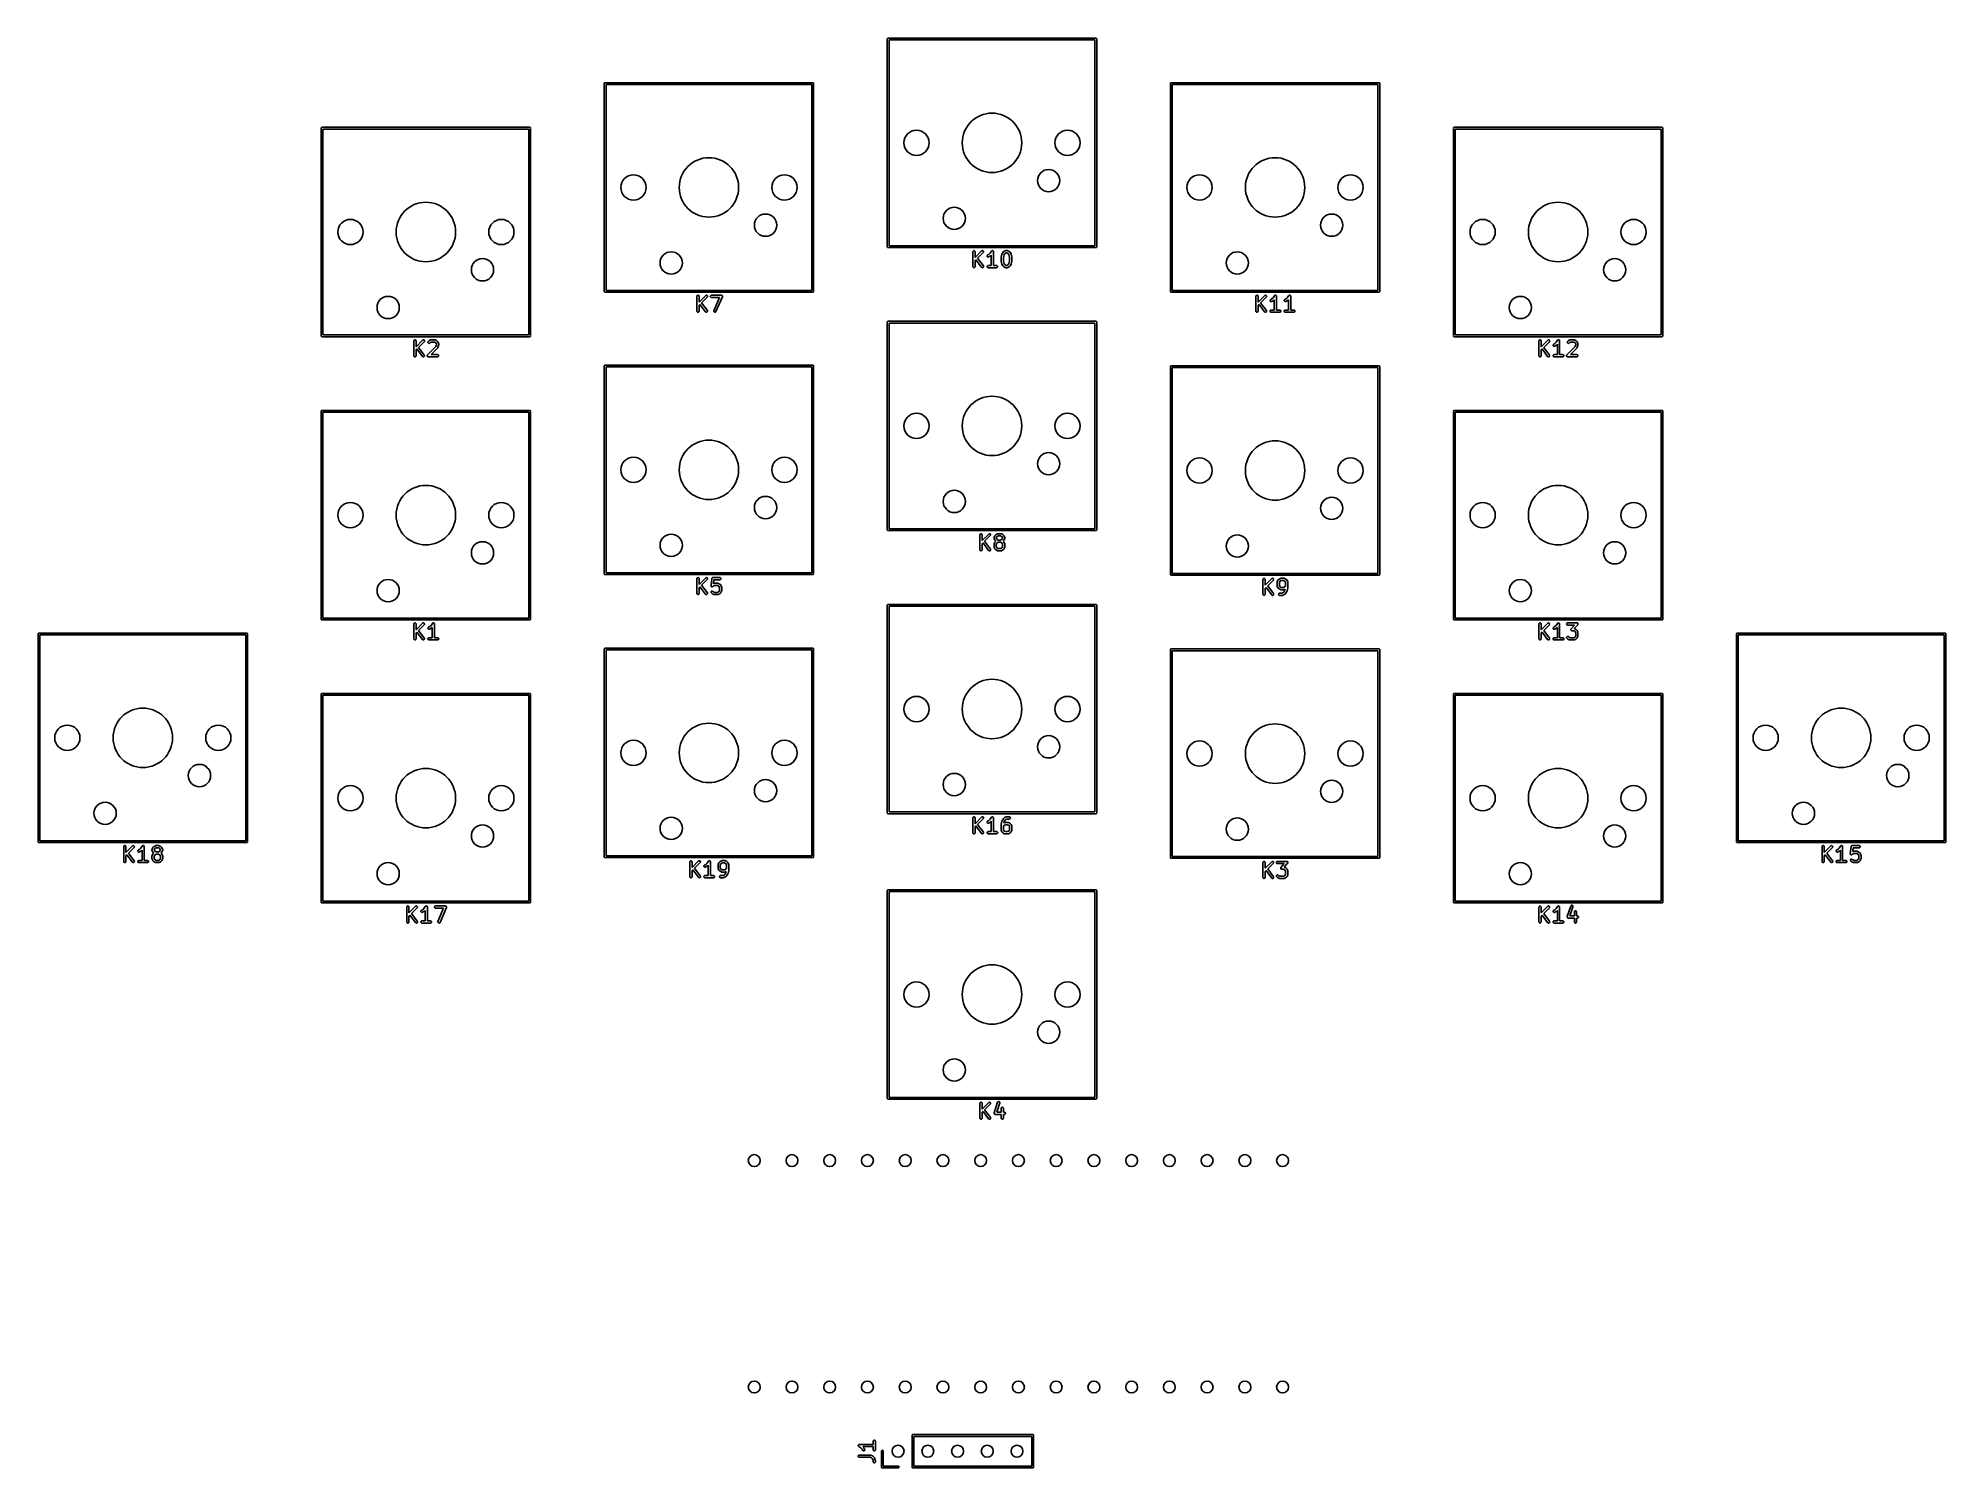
# Model space of a CAD drawing. Extents: x 77 to 205, y -111 to -14.
import ezdxf

# ---------------------------------------------------------------- set-up
doc = ezdxf.new("R2010")
doc.units = 0
doc.header["$MEASUREMENT"] = 0
doc.layers.add('BLACK', color=7, linetype='CONTINUOUS')

msp = doc.modelspace()

# ---------------------------------------------------------------- linework, layer by layer
at = {"layer": 'BLACK', "linetype": 'CONTINUOUS'}
for p, q in [((134.179, -14.4364), (134.181, -14.4314)), ((134.179, -14.4418), (134.179, -14.4364)), ((134.179, -28.4222), (134.179, -14.4418)), ((134.181, -14.4314), (134.182, -14.4262)), ((134.182, -14.4262), (134.184, -14.4216)), ((134.184, -14.4216), (134.186, -14.4165)), ((134.186, -14.4165), (134.19, -14.4124)), ((134.19, -14.4124), (134.192, -14.4078)), ((134.192, -14.4078), (134.196, -14.4044)), ((134.196, -14.4044), (134.2, -14.4003)), ((134.2, -14.4003), (134.204, -14.3977)), ((134.204, -14.3977), (134.209, -14.3942)), ((134.209, -14.3942), (134.214, -14.3924)), ((134.214, -14.3924), (134.218, -14.3897)), ((134.218, -14.3897), (134.223, -14.3888)), ((134.223, -14.3888), (134.228, -14.387)), ((134.228, -14.387), (134.234, -14.387)), ((134.234, -14.387), (134.234, -14.387)), ((134.234, -14.387), (148.214, -14.387)), ((134.299, -14.507), (134.299, -28.357)), ((148.149, -14.507), (134.299, -14.507)), ((148.149, -28.357), (148.149, -14.507)), ((148.214, -14.387), (148.22, -14.387)), ((148.214, -14.387), (148.214, -14.387)), ((148.22, -14.387), (148.225, -14.3888)), ((148.225, -14.3888), (148.23, -14.3897)), ((148.23, -14.3897), (148.234, -14.3924)), ((148.234, -14.3924), (148.239, -14.3942)), ((148.239, -14.3942), (148.244, -14.3977)), ((148.244, -14.3977), (148.248, -14.4003)), ((148.248, -14.4003), (148.252, -14.4044)), ((148.252, -14.4044), (148.256, -14.4078)), ((148.256, -14.4078), (148.258, -14.4125)), ((148.258, -14.4125), (148.262, -14.4165)), ((148.262, -14.4165), (148.264, -14.4215)), ((148.264, -14.4215), (148.266, -14.4262)), ((148.266, -14.4262), (148.267, -14.4314)), ((148.267, -14.4314), (148.269, -14.4364)), ((148.269, -14.4364), (148.269, -14.4417)), ((148.269, -14.4417), (148.269, -14.4418)), ((148.269, -14.4418), (148.269, -28.4222)), ((115.129, -17.4364), (115.131, -17.4314)), ((115.129, -17.4418), (115.129, -17.4364)), ((115.129, -31.4222), (115.129, -17.4418)), ((115.131, -17.4314), (115.132, -17.4262)), ((115.132, -17.4262), (115.134, -17.4216)), ((115.134, -17.4216), (115.136, -17.4165)), ((115.136, -17.4165), (115.14, -17.4124)), ((115.14, -17.4124), (115.142, -17.4078)), ((115.142, -17.4078), (115.146, -17.4044)), ((115.146, -17.4044), (115.15, -17.4003)), ((115.15, -17.4003), (115.154, -17.3977)), ((115.154, -17.3977), (115.159, -17.3942)), ((115.159, -17.3942), (115.164, -17.3924)), ((115.164, -17.3924), (115.168, -17.3897)), ((115.168, -17.3897), (115.173, -17.3888)), ((115.173, -17.3888), (115.178, -17.387)), ((115.178, -17.387), (115.184, -17.387)), ((115.184, -17.387), (115.184, -17.387)), ((115.184, -17.387), (129.164, -17.387)), ((115.249, -17.507), (115.249, -31.357)), ((129.099, -17.507), (115.249, -17.507)), ((129.099, -31.357), (129.099, -17.507)), ((129.164, -17.387), (129.17, -17.387)), ((129.164, -17.387), (129.164, -17.387)), ((129.17, -17.387), (129.175, -17.3888)), ((129.175, -17.3888), (129.18, -17.3897)), ((129.18, -17.3897), (129.184, -17.3924)), ((129.184, -17.3924), (129.189, -17.3942)), ((129.189, -17.3942), (129.194, -17.3977)), ((129.194, -17.3977), (129.198, -17.4003)), ((129.198, -17.4003), (129.202, -17.4044)), ((129.202, -17.4044), (129.206, -17.4078)), ((129.206, -17.4078), (129.208, -17.4125)), ((129.208, -17.4125), (129.212, -17.4165)), ((129.212, -17.4165), (129.214, -17.4215)), ((129.214, -17.4215), (129.216, -17.4262)), ((129.216, -17.4262), (129.217, -17.4314)), ((129.217, -17.4314), (129.219, -17.4364)), ((129.219, -17.4364), (129.219, -17.4417)), ((129.219, -17.4417), (129.219, -17.4418)), ((129.219, -17.4418), (129.219, -31.4222)), ((153.229, -17.4364), (153.231, -17.4314)), ((153.229, -17.4418), (153.229, -17.4364)), ((153.229, -31.4222), (153.229, -17.4418)), ((153.231, -17.4314), (153.232, -17.4262)), ((153.232, -17.4262), (153.234, -17.4216)), ((153.234, -17.4216), (153.236, -17.4165)), ((153.236, -17.4165), (153.24, -17.4124)), ((153.24, -17.4124), (153.242, -17.4078)), ((153.242, -17.4078), (153.246, -17.4044)), ((153.246, -17.4044), (153.25, -17.4003)), ((153.25, -17.4003), (153.254, -17.3977)), ((153.254, -17.3977), (153.259, -17.3942)), ((153.259, -17.3942), (153.264, -17.3924)), ((153.264, -17.3924), (153.268, -17.3897)), ((153.268, -17.3897), (153.273, -17.3888)), ((153.273, -17.3888), (153.278, -17.387)), ((153.278, -17.387), (153.284, -17.387)), ((153.284, -17.387), (153.284, -17.387)), ((153.284, -17.387), (167.264, -17.387)), ((153.349, -17.507), (153.349, -31.357)), ((167.199, -17.507), (153.349, -17.507)), ((167.199, -31.357), (167.199, -17.507)), ((167.264, -17.387), (167.27, -17.387)), ((167.264, -17.387), (167.264, -17.387)), ((167.27, -17.387), (167.275, -17.3888)), ((167.275, -17.3888), (167.28, -17.3897)), ((167.28, -17.3897), (167.284, -17.3924)), ((167.284, -17.3924), (167.289, -17.3942)), ((167.289, -17.3942), (167.294, -17.3977)), ((167.294, -17.3977), (167.298, -17.4003)), ((167.298, -17.4003), (167.302, -17.4044)), ((167.302, -17.4044), (167.306, -17.4078)), ((167.306, -17.4078), (167.308, -17.4125)), ((167.308, -17.4125), (167.312, -17.4165)), ((167.312, -17.4165), (167.314, -17.4215)), ((167.314, -17.4215), (167.316, -17.4262)), ((167.316, -17.4262), (167.317, -17.4314)), ((167.317, -17.4314), (167.319, -17.4364)), ((167.319, -17.4364), (167.319, -17.4417)), ((167.319, -17.4417), (167.319, -17.4418)), ((167.319, -17.4418), (167.319, -31.4222)), ((96.079, -20.4364), (96.0808, -20.4314)), ((96.079, -20.4418), (96.079, -20.4364)), ((96.079, -34.4222), (96.079, -20.4418)), ((96.0808, -20.4314), (96.0817, -20.4262)), ((96.0817, -20.4262), (96.0844, -20.4216)), ((96.0844, -20.4216), (96.0862, -20.4165)), ((96.0862, -20.4165), (96.0897, -20.4124)), ((96.0897, -20.4124), (96.0923, -20.4078)), ((96.0923, -20.4078), (96.0964, -20.4044)), ((96.0964, -20.4044), (96.0998, -20.4003)), ((96.0998, -20.4003), (96.1045, -20.3977)), ((96.1045, -20.3977), (96.1085, -20.3942)), ((96.1085, -20.3942), (96.1135, -20.3924)), ((96.1135, -20.3924), (96.1182, -20.3897)), ((96.1182, -20.3897), (96.1234, -20.3888)), ((96.1234, -20.3888), (96.1284, -20.387)), ((96.1284, -20.387), (96.1337, -20.387)), ((96.1337, -20.387), (96.1338, -20.387)), ((96.1338, -20.387), (110.114, -20.387)), ((96.199, -20.507), (96.199, -34.357)), ((110.049, -20.507), (96.199, -20.507)), ((110.049, -34.357), (110.049, -20.507)), ((110.114, -20.387), (110.12, -20.387)), ((110.114, -20.387), (110.114, -20.387)), ((110.12, -20.387), (110.125, -20.3888)), ((110.125, -20.3888), (110.13, -20.3897)), ((110.13, -20.3897), (110.134, -20.3924)), ((110.134, -20.3924), (110.139, -20.3942)), ((110.139, -20.3942), (110.144, -20.3977)), ((110.144, -20.3977), (110.148, -20.4003)), ((110.148, -20.4003), (110.152, -20.4044)), ((110.152, -20.4044), (110.156, -20.4078)), ((110.156, -20.4078), (110.158, -20.4125)), ((110.158, -20.4125), (110.162, -20.4165)), ((110.162, -20.4165), (110.164, -20.4215)), ((110.164, -20.4215), (110.166, -20.4262)), ((110.166, -20.4262), (110.167, -20.4314)), ((110.167, -20.4314), (110.169, -20.4364)), ((110.169, -20.4364), (110.169, -20.4417)), ((110.169, -20.4417), (110.169, -20.4418)), ((110.169, -20.4418), (110.169, -34.4222)), ((172.279, -20.4364), (172.281, -20.4314)), ((172.279, -20.4418), (172.279, -20.4364)), ((172.279, -34.4222), (172.279, -20.4418)), ((172.281, -20.4314), (172.282, -20.4262)), ((172.282, -20.4262), (172.284, -20.4216)), ((172.284, -20.4216), (172.286, -20.4165)), ((172.286, -20.4165), (172.29, -20.4124)), ((172.29, -20.4124), (172.292, -20.4078)), ((172.292, -20.4078), (172.296, -20.4044)), ((172.296, -20.4044), (172.3, -20.4003)), ((172.3, -20.4003), (172.304, -20.3977)), ((172.304, -20.3977), (172.309, -20.3942)), ((172.309, -20.3942), (172.314, -20.3924)), ((172.314, -20.3924), (172.318, -20.3897)), ((172.318, -20.3897), (172.323, -20.3888)), ((172.323, -20.3888), (172.328, -20.387)), ((172.328, -20.387), (172.334, -20.387)), ((172.334, -20.387), (172.334, -20.387)), ((172.334, -20.387), (186.314, -20.387)), ((172.399, -20.507), (172.399, -34.357)), ((186.249, -20.507), (172.399, -20.507)), ((186.249, -34.357), (186.249, -20.507)), ((186.314, -20.387), (186.32, -20.387)), ((186.314, -20.387), (186.314, -20.387)), ((186.32, -20.387), (186.325, -20.3888)), ((186.325, -20.3888), (186.33, -20.3897)), ((186.33, -20.3897), (186.334, -20.3924)), ((186.334, -20.3924), (186.339, -20.3942)), ((186.339, -20.3942), (186.344, -20.3977)), ((186.344, -20.3977), (186.348, -20.4003)), ((186.348, -20.4003), (186.352, -20.4044)), ((186.352, -20.4044), (186.356, -20.4078)), ((186.356, -20.4078), (186.358, -20.4125)), ((186.358, -20.4125), (186.362, -20.4165)), ((186.362, -20.4165), (186.364, -20.4215)), ((186.364, -20.4215), (186.366, -20.4262)), ((186.366, -20.4262), (186.367, -20.4314)), ((186.367, -20.4314), (186.369, -20.4364)), ((186.369, -20.4364), (186.369, -20.4417)), ((186.369, -20.4417), (186.369, -20.4418)), ((186.369, -20.4418), (186.369, -34.4222)), ((134.179, -28.4223), (134.179, -28.4222)), ((134.179, -28.4276), (134.179, -28.4223)), ((134.181, -28.4326), (134.179, -28.4276)), ((134.182, -28.4378), (134.181, -28.4326)), ((134.184, -28.4425), (134.182, -28.4378)), ((134.186, -28.4475), (134.184, -28.4425)), ((134.19, -28.4515), (134.186, -28.4475)), ((134.192, -28.4562), (134.19, -28.4515)), ((134.196, -28.4596), (134.192, -28.4562)), ((134.2, -28.4637), (134.196, -28.4596)), ((134.204, -28.4663), (134.2, -28.4637)), ((134.209, -28.4698), (134.204, -28.4663)), ((134.214, -28.4716), (134.209, -28.4698)), ((134.218, -28.4743), (134.214, -28.4716)), ((134.223, -28.4752), (134.218, -28.4743)), ((134.228, -28.477), (134.223, -28.4752)), ((134.234, -28.477), (134.228, -28.477)), ((148.214, -28.477), (134.234, -28.477)), ((134.234, -28.477), (134.234, -28.477)), ((134.299, -28.357), (148.149, -28.357)), ((139.935, -28.7584), (139.939, -28.7327)), ((139.935, -29.7584), (139.935, -28.7584)), ((139.939, -28.7327), (139.952, -28.7102)), ((139.952, -28.7102), (139.972, -28.6934)), ((139.972, -28.6934), (139.997, -28.6845)), ((139.997, -28.6845), (140.023, -28.6845)), ((140.023, -28.6845), (140.047, -28.6934)), ((140.047, -28.6934), (140.067, -28.7102)), ((140.067, -28.7102), (140.08, -28.7327)), ((140.08, -28.7327), (140.085, -28.7584)), ((140.085, -29.1487), (140.528, -28.7053)), ((140.085, -28.7584), (140.085, -29.1487)), ((140.144, -29.3011), (140.085, -29.3609)), ((140.085, -29.3609), (140.085, -29.7584)), ((140.521, -29.8034), (140.144, -29.3011)), ((140.634, -28.8114), (140.252, -29.194)), ((140.252, -29.194), (140.641, -29.7134)), ((140.528, -28.7053), (140.549, -28.6904)), ((140.549, -28.6904), (140.575, -28.6837)), ((140.575, -28.6837), (140.601, -28.6859)), ((140.601, -28.6859), (140.624, -28.6969)), ((140.624, -28.6969), (140.643, -28.7154)), ((140.649, -28.7901), (140.634, -28.8114)), ((140.643, -28.7154), (140.654, -28.739)), ((140.656, -28.7649), (140.649, -28.7901)), ((140.654, -28.739), (140.656, -28.7649)), ((140.887, -29.0396), (140.893, -29.0143)), ((140.89, -29.0655), (140.887, -29.0396)), ((140.902, -29.0888), (140.89, -29.0655)), ((140.893, -29.0143), (140.908, -28.9925)), ((140.921, -29.1067), (140.902, -29.0888)), ((140.908, -28.9925), (140.929, -28.977)), ((140.945, -29.117), (140.921, -29.1067)), ((140.929, -28.977), (141.013, -28.9348)), ((140.971, -29.1186), (140.945, -29.117)), ((140.996, -29.1112), (140.971, -29.1186)), ((141.091, -29.0636), (140.996, -29.1112)), ((141.013, -28.9348), (141.094, -28.8535)), ((141.101, -29.0564), (141.091, -29.0636)), ((141.094, -28.8535), (141.185, -28.7168)), ((141.11, -29.0495), (141.101, -29.0564)), ((141.173, -28.9871), (141.11, -29.0495)), ((141.173, -29.6834), (141.173, -28.9871)), ((141.185, -28.7168), (141.188, -28.7138)), ((141.188, -28.7138), (141.19, -28.7102)), ((141.19, -28.7102), (141.197, -28.7044)), ((141.197, -28.7044), (141.203, -28.6979)), ((141.203, -28.6979), (141.207, -28.6961)), ((141.207, -28.6961), (141.21, -28.6934)), ((141.21, -28.6934), (141.219, -28.6904)), ((141.219, -28.6904), (141.227, -28.6864)), ((141.227, -28.6864), (141.231, -28.6859)), ((141.231, -28.6859), (141.235, -28.6845)), ((141.235, -28.6845), (141.244, -28.6845)), ((141.244, -28.6845), (141.253, -28.6835)), ((141.253, -28.6835), (141.257, -28.6845)), ((141.257, -28.6845), (141.261, -28.6845)), ((141.261, -28.6845), (141.269, -28.6876)), ((141.269, -28.6876), (141.278, -28.6897)), ((141.278, -28.6897), (141.281, -28.692)), ((141.281, -28.692), (141.285, -28.6934)), ((141.285, -28.6934), (141.292, -28.6992)), ((141.292, -28.6992), (141.3, -28.7041)), ((141.3, -28.7041), (141.302, -28.7075)), ((141.302, -28.7075), (141.305, -28.7102)), ((141.305, -28.7102), (141.31, -28.7179)), ((141.31, -28.7179), (141.315, -28.7251)), ((141.315, -28.7251), (141.316, -28.7291)), ((141.316, -28.7291), (141.318, -28.7327)), ((141.318, -28.7327), (141.32, -28.7415)), ((141.32, -28.7415), (141.322, -28.7501)), ((141.322, -28.7501), (141.322, -28.7543)), ((141.322, -28.7543), (141.323, -28.7584)), ((141.323, -28.7584), (141.323, -29.6834)), ((141.839, -29.1393), (141.841, -29.1303)), ((141.839, -29.3774), (141.839, -29.1393)), ((141.841, -29.3865), (141.839, -29.3774)), ((141.841, -29.1303), (141.842, -29.1211)), ((141.842, -29.3956), (141.841, -29.3865)), ((141.842, -29.1211), (141.889, -28.9307)), ((141.889, -29.5861), (141.842, -29.3956)), ((141.889, -28.9307), (141.893, -28.9232)), ((141.893, -28.9232), (141.895, -28.9153)), ((141.895, -28.9153), (141.943, -28.8201)), ((141.943, -28.8201), (141.95, -28.8104)), ((141.95, -28.8104), (141.957, -28.8006)), ((141.957, -28.8006), (142.004, -28.753)), ((142.033, -28.975), (141.989, -29.1486)), ((141.989, -29.1486), (141.989, -29.3682)), ((141.989, -29.3682), (142.033, -29.5417)), ((142.004, -28.753), (142.014, -28.7461)), ((142.014, -28.7461), (142.024, -28.7389)), ((142.024, -28.7389), (142.119, -28.6913)), ((142.071, -28.898), (142.033, -28.975)), ((142.102, -28.8676), (142.071, -28.898)), ((142.17, -28.8334), (142.102, -28.8676)), ((142.119, -28.6913), (142.123, -28.6901)), ((142.123, -28.6901), (142.127, -28.6879)), ((142.127, -28.6879), (142.136, -28.6864)), ((142.136, -28.6864), (142.144, -28.6839)), ((142.144, -28.6839), (142.148, -28.6841)), ((142.148, -28.6841), (142.153, -28.6834)), ((142.153, -28.6834), (142.248, -28.6834)), ((142.23, -28.8334), (142.17, -28.8334)), ((142.299, -28.8676), (142.23, -28.8334)), ((142.248, -28.6834), (142.252, -28.6841)), ((142.252, -28.6841), (142.256, -28.6839)), ((142.256, -28.6839), (142.265, -28.6864)), ((142.265, -28.6864), (142.273, -28.6879)), ((142.273, -28.6879), (142.277, -28.6901)), ((142.277, -28.6901), (142.281, -28.6913)), ((142.281, -28.6913), (142.377, -28.7389)), ((142.329, -28.898), (142.299, -28.8676)), ((142.368, -28.975), (142.329, -28.898)), ((142.411, -29.1486), (142.368, -28.975)), ((142.368, -29.5417), (142.411, -29.3682)), ((142.377, -28.7389), (142.386, -28.7461)), ((142.386, -28.7461), (142.396, -28.753)), ((142.396, -28.753), (142.444, -28.8006)), ((142.411, -29.3682), (142.411, -29.1486)), ((142.444, -28.8006), (142.451, -28.8104)), ((142.451, -28.8104), (142.458, -28.8201)), ((142.458, -28.8201), (142.505, -28.9153)), ((142.505, -28.9153), (142.508, -28.9232)), ((142.508, -28.9232), (142.511, -28.9307)), ((142.511, -28.9307), (142.559, -29.1211)), ((142.559, -29.3956), (142.511, -29.5861)), ((142.559, -29.1211), (142.559, -29.1303)), ((142.559, -29.1303), (142.561, -29.1393)), ((142.561, -29.3774), (142.559, -29.3865)), ((142.559, -29.3865), (142.559, -29.3956)), ((142.561, -29.1393), (142.561, -29.3774)), ((148.22, -28.477), (148.214, -28.477)), ((148.214, -28.477), (148.214, -28.477)), ((148.225, -28.4752), (148.22, -28.477)), ((148.23, -28.4743), (148.225, -28.4752)), ((148.234, -28.4716), (148.23, -28.4743)), ((148.239, -28.4698), (148.234, -28.4716)), ((148.244, -28.4663), (148.239, -28.4698)), ((148.248, -28.4637), (148.244, -28.4663)), ((148.252, -28.4596), (148.248, -28.4637)), ((148.256, -28.4562), (148.252, -28.4596)), ((148.258, -28.4515), (148.256, -28.4562)), ((148.262, -28.4475), (148.258, -28.4515)), ((148.264, -28.4425), (148.262, -28.4475)), ((148.266, -28.4378), (148.264, -28.4425)), ((148.267, -28.4326), (148.266, -28.4378)), ((148.269, -28.4276), (148.267, -28.4326)), ((148.269, -28.4222), (148.269, -28.4223)), ((148.269, -28.4223), (148.269, -28.4276)), ((139.939, -29.784), (139.935, -29.7584)), ((139.952, -29.8066), (139.939, -29.784)), ((139.972, -29.8233), (139.952, -29.8066)), ((139.997, -29.8322), (139.972, -29.8233)), ((140.023, -29.8322), (139.997, -29.8322)), ((140.047, -29.8233), (140.023, -29.8322)), ((140.067, -29.8066), (140.047, -29.8233)), ((140.08, -29.784), (140.067, -29.8066)), ((140.085, -29.7584), (140.08, -29.784)), ((140.54, -29.8212), (140.521, -29.8034)), ((140.564, -29.8314), (140.54, -29.8212)), ((140.59, -29.8328), (140.564, -29.8314)), ((140.615, -29.8253), (140.59, -29.8328)), ((140.636, -29.8097), (140.615, -29.8253)), ((140.65, -29.7878), (140.636, -29.8097)), ((140.641, -29.7134), (140.653, -29.7366)), ((140.656, -29.7625), (140.65, -29.7878)), ((140.653, -29.7366), (140.656, -29.7625)), ((140.888, -29.7454), (140.897, -29.7209)), ((140.888, -29.7714), (140.888, -29.7454)), ((140.897, -29.7959), (140.888, -29.7714)), ((140.897, -29.7209), (140.914, -29.7009)), ((140.914, -29.8158), (140.897, -29.7959)), ((140.914, -29.7009), (140.936, -29.6879)), ((140.936, -29.8289), (140.914, -29.8158)), ((140.936, -29.6879), (140.962, -29.6834)), ((140.962, -29.8334), (140.936, -29.8289)), ((140.962, -29.6834), (141.173, -29.6834)), ((141.534, -29.8334), (140.962, -29.8334)), ((141.323, -29.6834), (141.534, -29.6834)), ((141.534, -29.6834), (141.559, -29.6879)), ((141.559, -29.8289), (141.534, -29.8334)), ((141.559, -29.6879), (141.582, -29.7009)), ((141.582, -29.8158), (141.559, -29.8289)), ((141.582, -29.7009), (141.598, -29.7209)), ((141.598, -29.7959), (141.582, -29.8158)), ((141.598, -29.7209), (141.607, -29.7454)), ((141.607, -29.7714), (141.598, -29.7959)), ((141.607, -29.7454), (141.607, -29.7714)), ((141.893, -29.5936), (141.889, -29.5861)), ((141.895, -29.6014), (141.893, -29.5936)), ((141.943, -29.6967), (141.895, -29.6014)), ((141.95, -29.7063), (141.943, -29.6967)), ((141.957, -29.7162), (141.95, -29.7063)), ((142.004, -29.7638), (141.957, -29.7162)), ((142.014, -29.7707), (142.004, -29.7638)), ((142.024, -29.7778), (142.014, -29.7707)), ((142.119, -29.8255), (142.024, -29.7778)), ((142.033, -29.5417), (142.071, -29.6187)), ((142.071, -29.6187), (142.102, -29.6491)), ((142.102, -29.6491), (142.17, -29.6834)), ((142.123, -29.8267), (142.119, -29.8255)), ((142.127, -29.8289), (142.123, -29.8267)), ((142.136, -29.8304), (142.127, -29.8289)), ((142.144, -29.8329), (142.136, -29.8304)), ((142.148, -29.8326), (142.144, -29.8329)), ((142.153, -29.8334), (142.148, -29.8326)), ((142.248, -29.8334), (142.153, -29.8334)), ((142.17, -29.6834), (142.23, -29.6834)), ((142.23, -29.6834), (142.299, -29.6491)), ((142.252, -29.8326), (142.248, -29.8334)), ((142.256, -29.8329), (142.252, -29.8326)), ((142.265, -29.8304), (142.256, -29.8329)), ((142.273, -29.8289), (142.265, -29.8304)), ((142.277, -29.8267), (142.273, -29.8289)), ((142.281, -29.8255), (142.277, -29.8267)), ((142.377, -29.7778), (142.281, -29.8255)), ((142.299, -29.6491), (142.329, -29.6187)), ((142.329, -29.6187), (142.368, -29.5417)), ((142.386, -29.7707), (142.377, -29.7778)), ((142.396, -29.7638), (142.386, -29.7707)), ((142.444, -29.7162), (142.396, -29.7638)), ((142.451, -29.7063), (142.444, -29.7162)), ((142.458, -29.6967), (142.451, -29.7063)), ((142.505, -29.6014), (142.458, -29.6967)), ((142.508, -29.5936), (142.505, -29.6014)), ((142.511, -29.5861), (142.508, -29.5936)), ((115.129, -31.4223), (115.129, -31.4222)), ((115.129, -31.4276), (115.129, -31.4223)), ((115.131, -31.4326), (115.129, -31.4276)), ((115.132, -31.4378), (115.131, -31.4326)), ((115.134, -31.4425), (115.132, -31.4378)), ((115.136, -31.4475), (115.134, -31.4425)), ((115.14, -31.4515), (115.136, -31.4475)), ((115.142, -31.4562), (115.14, -31.4515)), ((115.146, -31.4596), (115.142, -31.4562)), ((115.15, -31.4637), (115.146, -31.4596)), ((115.154, -31.4663), (115.15, -31.4637)), ((115.159, -31.4698), (115.154, -31.4663)), ((115.164, -31.4716), (115.159, -31.4698)), ((115.168, -31.4743), (115.164, -31.4716)), ((115.173, -31.4752), (115.168, -31.4743)), ((115.178, -31.477), (115.173, -31.4752)), ((115.184, -31.477), (115.178, -31.477)), ((129.164, -31.477), (115.184, -31.477)), ((115.184, -31.477), (115.184, -31.477)), ((115.249, -31.357), (129.099, -31.357)), ((121.361, -31.7584), (121.365, -31.7327)), ((121.361, -32.7584), (121.361, -31.7584)), ((121.365, -31.7327), (121.378, -31.7102)), ((121.378, -31.7102), (121.398, -31.6934)), ((121.398, -31.6934), (121.423, -31.6845)), ((121.423, -31.6845), (121.449, -31.6845)), ((121.449, -31.6845), (121.473, -31.6934)), ((121.473, -31.6934), (121.493, -31.7102)), ((121.493, -31.7102), (121.506, -31.7327)), ((121.506, -31.7327), (121.511, -31.7584)), ((121.511, -32.1487), (121.954, -31.7053)), ((121.511, -31.7584), (121.511, -32.1487)), ((122.06, -31.8114), (121.678, -32.194)), ((121.954, -31.7053), (121.976, -31.6904)), ((121.976, -31.6904), (122.001, -31.6837)), ((122.001, -31.6837), (122.027, -31.6859)), ((122.027, -31.6859), (122.05, -31.6969)), ((122.05, -31.6969), (122.069, -31.7154)), ((122.075, -31.7901), (122.06, -31.8114)), ((122.069, -31.7154), (122.08, -31.739)), ((122.082, -31.7649), (122.075, -31.7901)), ((122.08, -31.739), (122.082, -31.7649)), ((122.267, -31.7454), (122.276, -31.7209)), ((122.267, -31.7714), (122.267, -31.7454)), ((122.276, -31.7959), (122.267, -31.7714)), ((122.276, -31.7209), (122.292, -31.7009)), ((122.292, -31.8158), (122.276, -31.7959)), ((122.292, -31.7009), (122.315, -31.6879)), ((122.315, -31.8289), (122.292, -31.8158)), ((122.315, -31.6879), (122.341, -31.6834)), ((122.341, -31.8334), (122.315, -31.8289)), ((122.341, -31.6834), (123.007, -31.6834)), ((122.894, -31.8334), (122.341, -31.8334)), ((122.51, -32.7288), (122.894, -31.8334)), ((123.076, -31.7879), (122.648, -32.7879)), ((123.007, -31.6834), (123.016, -31.6849)), ((123.016, -31.6849), (123.024, -31.6854)), ((123.024, -31.6854), (123.029, -31.6871)), ((123.029, -31.6871), (123.033, -31.6879)), ((123.033, -31.6879), (123.04, -31.6922)), ((123.04, -31.6922), (123.048, -31.6956)), ((123.048, -31.6956), (123.052, -31.6987)), ((123.052, -31.6987), (123.056, -31.7009)), ((123.056, -31.7009), (123.061, -31.7075)), ((123.061, -31.7075), (123.067, -31.7135)), ((123.067, -31.7135), (123.069, -31.7174)), ((123.069, -31.7174), (123.072, -31.7209)), ((123.072, -31.7209), (123.075, -31.729)), ((123.075, -31.729), (123.079, -31.7367)), ((123.078, -31.7795), (123.076, -31.7879)), ((123.081, -31.7714), (123.078, -31.7795)), ((123.079, -31.7367), (123.08, -31.7411)), ((123.08, -31.7411), (123.081, -31.7454)), ((123.081, -31.7454), (123.081, -31.754)), ((123.081, -31.754), (123.082, -31.7626)), ((123.082, -31.7626), (123.081, -31.7669)), ((123.081, -31.7669), (123.081, -31.7714)), ((129.17, -31.477), (129.164, -31.477)), ((129.164, -31.477), (129.164, -31.477)), ((129.175, -31.4752), (129.17, -31.477)), ((129.18, -31.4743), (129.175, -31.4752)), ((129.184, -31.4716), (129.18, -31.4743)), ((129.189, -31.4698), (129.184, -31.4716)), ((129.194, -31.4663), (129.189, -31.4698)), ((129.198, -31.4637), (129.194, -31.4663)), ((129.202, -31.4596), (129.198, -31.4637)), ((129.206, -31.4562), (129.202, -31.4596)), ((129.208, -31.4515), (129.206, -31.4562)), ((129.212, -31.4475), (129.208, -31.4515)), ((129.214, -31.4425), (129.212, -31.4475)), ((129.216, -31.4378), (129.214, -31.4425)), ((129.217, -31.4326), (129.216, -31.4378)), ((129.219, -31.4276), (129.217, -31.4326)), ((129.219, -31.4222), (129.219, -31.4223)), ((129.219, -31.4223), (129.219, -31.4276)), ((153.229, -31.4223), (153.229, -31.4222)), ((153.229, -31.4276), (153.229, -31.4223)), ((153.231, -31.4326), (153.229, -31.4276)), ((153.232, -31.4378), (153.231, -31.4326)), ((153.234, -31.4425), (153.232, -31.4378)), ((153.236, -31.4475), (153.234, -31.4425)), ((153.24, -31.4515), (153.236, -31.4475)), ((153.242, -31.4562), (153.24, -31.4515)), ((153.246, -31.4596), (153.242, -31.4562)), ((153.25, -31.4637), (153.246, -31.4596)), ((153.254, -31.4663), (153.25, -31.4637)), ((153.259, -31.4698), (153.254, -31.4663)), ((153.264, -31.4716), (153.259, -31.4698)), ((153.268, -31.4743), (153.264, -31.4716)), ((153.273, -31.4752), (153.268, -31.4743)), ((153.278, -31.477), (153.273, -31.4752)), ((153.284, -31.477), (153.278, -31.477)), ((167.264, -31.477), (153.284, -31.477)), ((153.284, -31.477), (153.284, -31.477)), ((153.349, -31.357), (167.199, -31.357)), ((158.985, -31.7584), (158.989, -31.7327)), ((158.985, -32.7584), (158.985, -31.7584)), ((158.989, -31.7327), (159.002, -31.7102)), ((159.002, -31.7102), (159.022, -31.6934)), ((159.022, -31.6934), (159.047, -31.6845)), ((159.047, -31.6845), (159.073, -31.6845)), ((159.073, -31.6845), (159.097, -31.6934)), ((159.097, -31.6934), (159.117, -31.7102)), ((159.117, -31.7102), (159.13, -31.7327)), ((159.13, -31.7327), (159.135, -31.7584)), ((159.135, -32.1487), (159.578, -31.7053)), ((159.135, -31.7584), (159.135, -32.1487)), ((159.684, -31.8114), (159.302, -32.194)), ((159.578, -31.7053), (159.599, -31.6904)), ((159.599, -31.6904), (159.625, -31.6837)), ((159.625, -31.6837), (159.651, -31.6859)), ((159.651, -31.6859), (159.674, -31.6969)), ((159.674, -31.6969), (159.693, -31.7154)), ((159.699, -31.7901), (159.684, -31.8114)), ((159.693, -31.7154), (159.704, -31.739)), ((159.706, -31.7649), (159.699, -31.7901)), ((159.704, -31.739), (159.706, -31.7649)), ((159.937, -32.0396), (159.943, -32.0143)), ((159.94, -32.0655), (159.937, -32.0396)), ((159.952, -32.0888), (159.94, -32.0655)), ((159.943, -32.0143), (159.958, -31.9925)), ((159.971, -32.1067), (159.952, -32.0888)), ((159.958, -31.9925), (159.979, -31.977)), ((159.979, -31.977), (160.063, -31.9348)), ((160.141, -32.0636), (160.046, -32.1112)), ((160.063, -31.9348), (160.144, -31.8535)), ((160.151, -32.0564), (160.141, -32.0636)), ((160.144, -31.8535), (160.235, -31.7168)), ((160.16, -32.0495), (160.151, -32.0564)), ((160.223, -31.9871), (160.16, -32.0495)), ((160.223, -32.6834), (160.223, -31.9871)), ((160.235, -31.7168), (160.238, -31.7138)), ((160.238, -31.7138), (160.24, -31.7102)), ((160.24, -31.7102), (160.247, -31.7044)), ((160.247, -31.7044), (160.253, -31.6979)), ((160.253, -31.6979), (160.257, -31.6961)), ((160.257, -31.6961), (160.26, -31.6934)), ((160.26, -31.6934), (160.269, -31.6904)), ((160.269, -31.6904), (160.277, -31.6864)), ((160.277, -31.6864), (160.281, -31.6859)), ((160.281, -31.6859), (160.285, -31.6845)), ((160.285, -31.6845), (160.294, -31.6845)), ((160.294, -31.6845), (160.303, -31.6835)), ((160.303, -31.6835), (160.307, -31.6845)), ((160.307, -31.6845), (160.311, -31.6845)), ((160.311, -31.6845), (160.319, -31.6876)), ((160.319, -31.6876), (160.328, -31.6897)), ((160.328, -31.6897), (160.331, -31.692)), ((160.331, -31.692), (160.335, -31.6934)), ((160.335, -31.6934), (160.342, -31.6992)), ((160.342, -31.6992), (160.35, -31.7041)), ((160.35, -31.7041), (160.352, -31.7075)), ((160.352, -31.7075), (160.355, -31.7102)), ((160.355, -31.7102), (160.36, -31.7179)), ((160.36, -31.7179), (160.365, -31.7251)), ((160.365, -31.7251), (160.366, -31.7291)), ((160.366, -31.7291), (160.368, -31.7327)), ((160.368, -31.7327), (160.37, -31.7415)), ((160.37, -31.7415), (160.372, -31.7501)), ((160.372, -31.7501), (160.372, -31.7543)), ((160.372, -31.7543), (160.373, -31.7584)), ((160.373, -31.7584), (160.373, -32.6834)), ((160.89, -32.0396), (160.896, -32.0143)), ((160.893, -32.0655), (160.89, -32.0396)), ((160.904, -32.0888), (160.893, -32.0655)), ((160.896, -32.0143), (160.91, -31.9925)), ((160.923, -32.1067), (160.904, -32.0888)), ((160.91, -31.9925), (160.931, -31.977)), ((160.931, -31.977), (161.015, -31.9348)), ((161.093, -32.0636), (160.998, -32.1112)), ((161.015, -31.9348), (161.097, -31.8535)), ((161.103, -32.0564), (161.093, -32.0636)), ((161.097, -31.8535), (161.188, -31.7168)), ((161.113, -32.0495), (161.103, -32.0564)), ((161.175, -31.9871), (161.113, -32.0495)), ((161.175, -32.6834), (161.175, -31.9871)), ((161.188, -31.7168), (161.191, -31.7138)), ((161.191, -31.7138), (161.193, -31.7102)), ((161.193, -31.7102), (161.2, -31.7044)), ((161.2, -31.7044), (161.206, -31.6979)), ((161.206, -31.6979), (161.21, -31.6961)), ((161.21, -31.6961), (161.213, -31.6934)), ((161.213, -31.6934), (161.221, -31.6904)), ((161.221, -31.6904), (161.229, -31.6864)), ((161.229, -31.6864), (161.233, -31.6859)), ((161.233, -31.6859), (161.237, -31.6845)), ((161.237, -31.6845), (161.246, -31.6845)), ((161.246, -31.6845), (161.255, -31.6835)), ((161.255, -31.6835), (161.259, -31.6845)), ((161.259, -31.6845), (161.263, -31.6845)), ((161.263, -31.6845), (161.272, -31.6876)), ((161.272, -31.6876), (161.28, -31.6897)), ((161.28, -31.6897), (161.284, -31.692)), ((161.284, -31.692), (161.288, -31.6934)), ((161.288, -31.6934), (161.295, -31.6992)), ((161.295, -31.6992), (161.302, -31.7041)), ((161.302, -31.7041), (161.304, -31.7075)), ((161.304, -31.7075), (161.308, -31.7102)), ((161.308, -31.7102), (161.312, -31.7179)), ((161.312, -31.7179), (161.317, -31.7251)), ((161.317, -31.7251), (161.319, -31.7291)), ((161.319, -31.7291), (161.321, -31.7327)), ((161.321, -31.7327), (161.322, -31.7415)), ((161.322, -31.7415), (161.325, -31.7501)), ((161.325, -31.7501), (161.324, -31.7543)), ((161.324, -31.7543), (161.325, -31.7584)), ((161.325, -31.7584), (161.325, -32.6834)), ((167.27, -31.477), (167.264, -31.477)), ((167.264, -31.477), (167.264, -31.477)), ((167.275, -31.4752), (167.27, -31.477)), ((167.28, -31.4743), (167.275, -31.4752)), ((167.284, -31.4716), (167.28, -31.4743)), ((167.289, -31.4698), (167.284, -31.4716)), ((167.294, -31.4663), (167.289, -31.4698)), ((167.298, -31.4637), (167.294, -31.4663)), ((167.302, -31.4596), (167.298, -31.4637)), ((167.306, -31.4562), (167.302, -31.4596)), ((167.308, -31.4515), (167.306, -31.4562)), ((167.312, -31.4475), (167.308, -31.4515)), ((167.314, -31.4425), (167.312, -31.4475)), ((167.316, -31.4378), (167.314, -31.4425)), ((167.317, -31.4326), (167.316, -31.4378)), ((167.319, -31.4276), (167.317, -31.4326)), ((167.319, -31.4222), (167.319, -31.4223)), ((167.319, -31.4223), (167.319, -31.4276)), ((121.365, -32.784), (121.361, -32.7584)), ((121.378, -32.8066), (121.365, -32.784)), ((121.398, -32.8233), (121.378, -32.8066)), ((121.423, -32.8322), (121.398, -32.8233)), ((121.449, -32.8322), (121.423, -32.8322)), ((121.473, -32.8233), (121.449, -32.8322)), ((121.493, -32.8066), (121.473, -32.8233)), ((121.506, -32.784), (121.493, -32.8066)), ((121.511, -32.7584), (121.506, -32.784)), ((121.571, -32.3011), (121.511, -32.3609)), ((121.511, -32.3609), (121.511, -32.7584)), ((121.947, -32.8034), (121.571, -32.3011)), ((121.678, -32.194), (122.067, -32.7134)), ((121.966, -32.8212), (121.947, -32.8034)), ((121.99, -32.8314), (121.966, -32.8212)), ((122.016, -32.8328), (121.99, -32.8314)), ((122.041, -32.8253), (122.016, -32.8328)), ((122.062, -32.8097), (122.041, -32.8253)), ((122.076, -32.7878), (122.062, -32.8097)), ((122.067, -32.7134), (122.079, -32.7366)), ((122.082, -32.7625), (122.076, -32.7878)), ((122.079, -32.7366), (122.082, -32.7625)), ((122.504, -32.7542), (122.51, -32.7288)), ((122.507, -32.7801), (122.504, -32.7542)), ((122.519, -32.8033), (122.507, -32.7801)), ((122.538, -32.8211), (122.519, -32.8033)), ((122.562, -32.8314), (122.538, -32.8211)), ((122.588, -32.8329), (122.562, -32.8314)), ((122.613, -32.8253), (122.588, -32.8329)), ((122.633, -32.8097), (122.613, -32.8253)), ((122.648, -32.7879), (122.633, -32.8097)), ((158.989, -32.784), (158.985, -32.7584)), ((159.002, -32.8066), (158.989, -32.784)), ((159.022, -32.8233), (159.002, -32.8066)), ((159.047, -32.8322), (159.022, -32.8233)), ((159.073, -32.8322), (159.047, -32.8322)), ((159.097, -32.8233), (159.073, -32.8322)), ((159.117, -32.8066), (159.097, -32.8233)), ((159.13, -32.784), (159.117, -32.8066)), ((159.135, -32.7584), (159.13, -32.784)), ((159.194, -32.3011), (159.135, -32.3609)), ((159.135, -32.3609), (159.135, -32.7584)), ((159.571, -32.8034), (159.194, -32.3011)), ((159.302, -32.194), (159.691, -32.7134)), ((159.59, -32.8212), (159.571, -32.8034)), ((159.614, -32.8314), (159.59, -32.8212)), ((159.64, -32.8328), (159.614, -32.8314)), ((159.665, -32.8253), (159.64, -32.8328)), ((159.686, -32.8097), (159.665, -32.8253)), ((159.7, -32.7878), (159.686, -32.8097)), ((159.691, -32.7134), (159.703, -32.7366)), ((159.706, -32.7625), (159.7, -32.7878)), ((159.703, -32.7366), (159.706, -32.7625)), ((159.938, -32.7454), (159.947, -32.7209)), ((159.938, -32.7714), (159.938, -32.7454)), ((159.947, -32.7959), (159.938, -32.7714)), ((159.947, -32.7209), (159.964, -32.7009)), ((159.964, -32.8158), (159.947, -32.7959)), ((159.964, -32.7009), (159.986, -32.6879)), ((159.986, -32.8289), (159.964, -32.8158)), ((159.995, -32.117), (159.971, -32.1067)), ((159.986, -32.6879), (160.012, -32.6834)), ((160.012, -32.8334), (159.986, -32.8289)), ((160.021, -32.1186), (159.995, -32.117)), ((160.012, -32.6834), (160.223, -32.6834)), ((160.584, -32.8334), (160.012, -32.8334)), ((160.046, -32.1112), (160.021, -32.1186)), ((160.373, -32.6834), (160.584, -32.6834)), ((160.584, -32.6834), (160.609, -32.6879)), ((160.609, -32.8289), (160.584, -32.8334)), ((160.609, -32.6879), (160.632, -32.7009)), ((160.632, -32.8158), (160.609, -32.8289)), ((160.632, -32.7009), (160.648, -32.7209)), ((160.648, -32.7959), (160.632, -32.8158)), ((160.648, -32.7209), (160.657, -32.7454)), ((160.657, -32.7714), (160.648, -32.7959)), ((160.657, -32.7454), (160.657, -32.7714)), ((160.891, -32.7454), (160.9, -32.7209)), ((160.891, -32.7714), (160.891, -32.7454)), ((160.9, -32.7959), (160.891, -32.7714)), ((160.9, -32.7209), (160.916, -32.7009)), ((160.916, -32.8158), (160.9, -32.7959)), ((160.916, -32.7009), (160.939, -32.6879)), ((160.939, -32.8289), (160.916, -32.8158)), ((160.947, -32.117), (160.923, -32.1067)), ((160.939, -32.6879), (160.964, -32.6834)), ((160.964, -32.8334), (160.939, -32.8289)), ((160.973, -32.1186), (160.947, -32.117)), ((160.964, -32.6834), (161.175, -32.6834)), ((161.536, -32.8334), (160.964, -32.8334)), ((160.998, -32.1112), (160.973, -32.1186)), ((161.325, -32.6834), (161.536, -32.6834)), ((161.536, -32.6834), (161.562, -32.6879)), ((161.562, -32.8289), (161.536, -32.8334)), ((161.562, -32.6879), (161.584, -32.7009)), ((161.584, -32.8158), (161.562, -32.8289)), ((161.584, -32.7009), (161.601, -32.7209)), ((161.601, -32.7959), (161.584, -32.8158)), ((161.601, -32.7209), (161.61, -32.7454)), ((161.61, -32.7714), (161.601, -32.7959)), ((161.61, -32.7454), (161.61, -32.7714)), ((96.079, -34.4223), (96.079, -34.4222)), ((96.079, -34.4276), (96.079, -34.4223)), ((96.0808, -34.4326), (96.079, -34.4276)), ((96.0817, -34.4378), (96.0808, -34.4326)), ((96.0844, -34.4425), (96.0817, -34.4378)), ((96.0862, -34.4475), (96.0844, -34.4425)), ((96.0897, -34.4515), (96.0862, -34.4475)), ((96.0923, -34.4562), (96.0897, -34.4515)), ((96.0964, -34.4596), (96.0923, -34.4562)), ((96.0998, -34.4637), (96.0964, -34.4596)), ((96.1045, -34.4663), (96.0998, -34.4637)), ((96.1085, -34.4698), (96.1045, -34.4663)), ((96.1135, -34.4716), (96.1085, -34.4698)), ((96.1182, -34.4743), (96.1135, -34.4716)), ((96.1234, -34.4752), (96.1182, -34.4743)), ((96.1284, -34.477), (96.1234, -34.4752)), ((96.1337, -34.477), (96.1284, -34.477)), ((96.1338, -34.477), (96.1337, -34.477)), ((110.114, -34.477), (96.1338, -34.477)), ((96.199, -34.357), (110.049, -34.357)), ((110.12, -34.477), (110.114, -34.477)), ((110.114, -34.477), (110.114, -34.477)), ((110.125, -34.4752), (110.12, -34.477)), ((110.13, -34.4743), (110.125, -34.4752)), ((110.134, -34.4716), (110.13, -34.4743)), ((110.139, -34.4698), (110.134, -34.4716)), ((110.144, -34.4663), (110.139, -34.4698)), ((110.148, -34.4637), (110.144, -34.4663)), ((110.152, -34.4596), (110.148, -34.4637)), ((110.156, -34.4562), (110.152, -34.4596)), ((110.158, -34.4515), (110.156, -34.4562)), ((110.162, -34.4475), (110.158, -34.4515)), ((110.164, -34.4425), (110.162, -34.4475)), ((110.166, -34.4378), (110.164, -34.4425)), ((110.167, -34.4326), (110.166, -34.4378)), ((110.169, -34.4276), (110.167, -34.4326)), ((110.169, -34.4222), (110.169, -34.4223)), ((110.169, -34.4223), (110.169, -34.4276)), ((134.179, -33.4864), (134.181, -33.4814)), ((134.179, -33.4918), (134.179, -33.4864)), ((134.179, -47.4722), (134.179, -33.4918)), ((134.181, -33.4814), (134.182, -33.4762)), ((134.182, -33.4762), (134.184, -33.4716)), ((134.184, -33.4716), (134.186, -33.4665)), ((134.186, -33.4665), (134.19, -33.4624)), ((134.19, -33.4624), (134.192, -33.4578)), ((134.192, -33.4578), (134.196, -33.4544)), ((134.196, -33.4544), (134.2, -33.4503)), ((134.2, -33.4503), (134.204, -33.4477)), ((134.204, -33.4477), (134.209, -33.4442)), ((134.209, -33.4442), (134.214, -33.4424)), ((134.214, -33.4424), (134.218, -33.4397)), ((134.218, -33.4397), (134.223, -33.4388)), ((134.223, -33.4388), (134.228, -33.437)), ((134.228, -33.437), (134.234, -33.437)), ((134.234, -33.437), (134.234, -33.437)), ((134.234, -33.437), (148.214, -33.437)), ((134.299, -33.557), (134.299, -47.407)), ((148.149, -33.557), (134.299, -33.557)), ((148.149, -47.407), (148.149, -33.557)), ((148.214, -33.437), (148.22, -33.437)), ((148.214, -33.437), (148.214, -33.437)), ((148.22, -33.437), (148.225, -33.4388)), ((148.225, -33.4388), (148.23, -33.4397)), ((148.23, -33.4397), (148.234, -33.4424)), ((148.234, -33.4424), (148.239, -33.4442)), ((148.239, -33.4442), (148.244, -33.4477)), ((148.244, -33.4477), (148.248, -33.4503)), ((148.248, -33.4503), (148.252, -33.4544)), ((148.252, -33.4544), (148.256, -33.4578)), ((148.256, -33.4578), (148.258, -33.4625)), ((148.258, -33.4625), (148.262, -33.4665)), ((148.262, -33.4665), (148.264, -33.4715)), ((148.264, -33.4715), (148.266, -33.4762)), ((148.266, -33.4762), (148.267, -33.4814)), ((148.267, -33.4814), (148.269, -33.4864)), ((148.269, -33.4864), (148.269, -33.4917)), ((148.269, -33.4917), (148.269, -33.4918)), ((148.269, -33.4918), (148.269, -47.4722)), ((172.279, -34.4223), (172.279, -34.4222)), ((172.279, -34.4276), (172.279, -34.4223)), ((172.281, -34.4326), (172.279, -34.4276)), ((172.282, -34.4378), (172.281, -34.4326)), ((172.284, -34.4425), (172.282, -34.4378)), ((172.286, -34.4475), (172.284, -34.4425)), ((172.29, -34.4515), (172.286, -34.4475)), ((172.292, -34.4562), (172.29, -34.4515)), ((172.296, -34.4596), (172.292, -34.4562)), ((172.3, -34.4637), (172.296, -34.4596)), ((172.304, -34.4663), (172.3, -34.4637)), ((172.309, -34.4698), (172.304, -34.4663)), ((172.314, -34.4716), (172.309, -34.4698)), ((172.318, -34.4743), (172.314, -34.4716)), ((172.323, -34.4752), (172.318, -34.4743)), ((172.328, -34.477), (172.323, -34.4752)), ((172.334, -34.477), (172.328, -34.477)), ((186.314, -34.477), (172.334, -34.477)), ((172.334, -34.477), (172.334, -34.477)), ((172.399, -34.357), (186.249, -34.357)), ((186.32, -34.477), (186.314, -34.477)), ((186.314, -34.477), (186.314, -34.477)), ((186.325, -34.4752), (186.32, -34.477)), ((186.33, -34.4743), (186.325, -34.4752)), ((186.334, -34.4716), (186.33, -34.4743)), ((186.339, -34.4698), (186.334, -34.4716)), ((186.344, -34.4663), (186.339, -34.4698)), ((186.348, -34.4637), (186.344, -34.4663)), ((186.352, -34.4596), (186.348, -34.4637)), ((186.356, -34.4562), (186.352, -34.4596)), ((186.358, -34.4515), (186.356, -34.4562)), ((186.362, -34.4475), (186.358, -34.4515)), ((186.364, -34.4425), (186.362, -34.4475)), ((186.366, -34.4378), (186.364, -34.4425)), ((186.367, -34.4326), (186.366, -34.4378)), ((186.369, -34.4276), (186.367, -34.4326)), ((186.369, -34.4222), (186.369, -34.4223)), ((186.369, -34.4223), (186.369, -34.4276)), ((102.311, -34.7584), (102.315, -34.7327)), ((102.311, -35.7584), (102.311, -34.7584)), ((102.315, -35.784), (102.311, -35.7584)), ((102.315, -34.7327), (102.328, -34.7102)), ((102.328, -35.8066), (102.315, -35.784)), ((102.328, -34.7102), (102.348, -34.6934)), ((102.348, -35.8233), (102.328, -35.8066)), ((102.348, -34.6934), (102.373, -34.6845)), ((102.373, -35.8322), (102.348, -35.8233)), ((102.373, -34.6845), (102.399, -34.6845)), ((102.399, -35.8322), (102.373, -35.8322)), ((102.399, -34.6845), (102.423, -34.6934)), ((102.423, -35.8233), (102.399, -35.8322)), ((102.423, -34.6934), (102.443, -34.7102)), ((102.443, -35.8066), (102.423, -35.8233)), ((102.443, -34.7102), (102.456, -34.7327)), ((102.456, -35.784), (102.443, -35.8066)), ((102.456, -34.7327), (102.461, -34.7584)), ((102.461, -35.7584), (102.456, -35.784)), ((102.461, -35.1487), (102.904, -34.7053)), ((102.461, -34.7584), (102.461, -35.1487)), ((102.521, -35.3011), (102.461, -35.3609)), ((102.461, -35.3609), (102.461, -35.7584)), ((102.897, -35.8034), (102.521, -35.3011)), ((103.01, -34.8114), (102.628, -35.194)), ((102.628, -35.194), (103.017, -35.7134)), ((102.916, -35.8212), (102.897, -35.8034)), ((102.904, -34.7053), (102.926, -34.6904)), ((102.94, -35.8314), (102.916, -35.8212)), ((102.926, -34.6904), (102.951, -34.6837)), ((102.966, -35.8328), (102.94, -35.8314)), ((102.951, -34.6837), (102.977, -34.6859)), ((102.991, -35.8253), (102.966, -35.8328)), ((102.977, -34.6859), (103, -34.6969)), ((103.012, -35.8097), (102.991, -35.8253)), ((103, -34.6969), (103.019, -34.7154)), ((103.025, -34.7901), (103.01, -34.8114)), ((103.026, -35.7878), (103.012, -35.8097)), ((103.017, -35.7134), (103.029, -35.7366)), ((103.019, -34.7154), (103.03, -34.739)), ((103.032, -34.7649), (103.025, -34.7901)), ((103.032, -35.7625), (103.026, -35.7878)), ((103.029, -35.7366), (103.032, -35.7625)), ((103.03, -34.739), (103.032, -34.7649)), ((103.216, -35.7518), (103.217, -35.7487)), ((103.217, -35.7616), (103.216, -35.7518)), ((103.217, -35.7454), (103.22, -35.7361)), ((103.217, -35.7487), (103.217, -35.7454)), ((103.217, -35.7714), (103.217, -35.7616)), ((103.218, -35.7745), (103.217, -35.7714)), ((103.218, -35.7778), (103.218, -35.7745)), ((103.222, -35.7867), (103.218, -35.7778)), ((103.22, -35.7361), (103.223, -35.7267)), ((103.226, -35.7959), (103.222, -35.7867)), ((103.223, -35.7267), (103.225, -35.724)), ((103.225, -35.724), (103.226, -35.7209)), ((103.226, -35.7209), (103.232, -35.7134)), ((103.228, -35.7984), (103.226, -35.7959)), ((103.229, -35.8014), (103.228, -35.7984)), ((103.236, -35.8083), (103.229, -35.8014)), ((103.232, -35.7134), (103.238, -35.7053)), ((103.242, -35.8158), (103.236, -35.8083)), ((103.238, -35.7053), (103.797, -35.1464)), ((103.245, -35.8175), (103.242, -35.8158)), ((103.248, -35.8198), (103.245, -35.8175)), ((103.257, -35.824), (103.248, -35.8198)), ((103.265, -35.8289), (103.257, -35.824)), ((103.264, -34.8471), (103.27, -34.8219)), ((103.266, -34.873), (103.264, -34.8471)), ((103.268, -35.8294), (103.265, -35.8289)), ((103.277, -34.8966), (103.266, -34.873)), ((103.271, -35.8308), (103.268, -35.8294)), ((103.27, -34.8219), (103.285, -34.8006)), ((103.281, -35.8317), (103.271, -35.8308)), ((103.295, -34.9151), (103.277, -34.8966)), ((103.291, -35.8334), (103.281, -35.8317)), ((103.285, -34.8006), (103.333, -34.753)), ((103.91, -35.8334), (103.291, -35.8334)), ((103.319, -34.9261), (103.295, -34.9151)), ((103.345, -34.9283), (103.319, -34.9261)), ((103.333, -34.753), (103.343, -34.7461)), ((103.343, -34.7461), (103.352, -34.7389)), ((103.37, -34.9216), (103.345, -34.9283)), ((103.352, -34.7389), (103.448, -34.6913)), ((103.391, -34.9067), (103.37, -34.9216)), ((103.43, -34.8676), (103.391, -34.9067)), ((103.499, -34.8334), (103.43, -34.8676)), ((103.448, -34.6913), (103.452, -34.6901)), ((103.452, -34.6901), (103.455, -34.6879)), ((103.455, -34.6879), (103.464, -34.6864)), ((103.464, -34.6864), (103.473, -34.6839)), ((103.915, -35.24), (103.472, -35.6834)), ((103.472, -35.6834), (103.91, -35.6834)), ((103.473, -34.6839), (103.477, -34.6841)), ((103.477, -34.6841), (103.481, -34.6834)), ((103.481, -34.6834), (103.719, -34.6834)), ((103.702, -34.8334), (103.499, -34.8334)), ((103.77, -34.8676), (103.702, -34.8334)), ((103.719, -34.6834), (103.723, -34.6841)), ((103.723, -34.6841), (103.728, -34.6839)), ((103.728, -34.6839), (103.736, -34.6864)), ((103.736, -34.6864), (103.745, -34.6879)), ((103.745, -34.6879), (103.749, -34.6901)), ((103.749, -34.6901), (103.753, -34.6913)), ((103.753, -34.6913), (103.848, -34.7389)), ((103.8, -34.898), (103.77, -34.8676)), ((103.797, -35.1464), (103.835, -35.0319)), ((103.835, -34.9666), (103.8, -34.898)), ((103.835, -35.0319), (103.835, -34.9666)), ((103.848, -34.7389), (103.858, -34.7461)), ((103.858, -34.7461), (103.868, -34.753)), ((103.868, -34.753), (103.915, -34.8006)), ((103.91, -35.6834), (103.935, -35.6879)), ((103.935, -35.8289), (103.91, -35.8334)), ((103.915, -34.8006), (103.922, -34.8104)), ((103.918, -35.2364), (103.915, -35.24)), ((103.921, -35.2336), (103.918, -35.2364)), ((103.925, -35.2258), (103.921, -35.2336)), ((103.922, -34.8104), (103.929, -34.8201)), ((103.93, -35.2186), (103.925, -35.2258)), ((103.929, -34.8201), (103.977, -34.9153)), ((103.931, -35.2145), (103.93, -35.2186)), ((103.933, -35.2107), (103.931, -35.2145)), ((103.981, -35.0678), (103.933, -35.2107)), ((103.935, -35.6879), (103.958, -35.7009)), ((103.958, -35.8158), (103.935, -35.8289)), ((103.958, -35.7009), (103.975, -35.7209)), ((103.975, -35.7959), (103.958, -35.8158)), ((103.975, -35.7209), (103.984, -35.7454)), ((103.984, -35.7714), (103.975, -35.7959)), ((103.977, -34.9153), (103.978, -34.9195)), ((103.978, -34.9195), (103.98, -34.9232)), ((103.98, -34.9232), (103.982, -34.9319)), ((103.983, -35.0559), (103.981, -35.0678)), ((103.982, -34.9319), (103.984, -34.9403)), ((103.985, -35.0441), (103.983, -35.0559)), ((103.984, -34.9403), (103.984, -34.9446)), ((103.984, -34.9446), (103.985, -34.9489)), ((103.984, -35.7454), (103.984, -35.7714)), ((103.985, -34.9489), (103.985, -35.0441)), ((178.035, -34.7584), (178.039, -34.7327)), ((178.035, -35.7584), (178.035, -34.7584)), ((178.039, -35.784), (178.035, -35.7584)), ((178.039, -34.7327), (178.052, -34.7102)), ((178.052, -35.8066), (178.039, -35.784)), ((178.052, -34.7102), (178.072, -34.6934)), ((178.072, -35.8233), (178.052, -35.8066)), ((178.072, -34.6934), (178.097, -34.6845)), ((178.097, -35.8322), (178.072, -35.8233)), ((178.097, -34.6845), (178.123, -34.6845)), ((178.123, -35.8322), (178.097, -35.8322)), ((178.123, -34.6845), (178.147, -34.6934)), ((178.147, -35.8233), (178.123, -35.8322)), ((178.147, -34.6934), (178.167, -34.7102)), ((178.167, -35.8066), (178.147, -35.8233)), ((178.167, -34.7102), (178.18, -34.7327)), ((178.18, -35.784), (178.167, -35.8066)), ((178.18, -34.7327), (178.185, -34.7584)), ((178.185, -35.7584), (178.18, -35.784)), ((178.185, -35.1487), (178.628, -34.7053)), ((178.185, -34.7584), (178.185, -35.1487)), ((178.244, -35.3011), (178.185, -35.3609)), ((178.185, -35.3609), (178.185, -35.7584)), ((178.621, -35.8034), (178.244, -35.3011)), ((178.734, -34.8114), (178.352, -35.194)), ((178.352, -35.194), (178.741, -35.7134)), ((178.64, -35.8212), (178.621, -35.8034)), ((178.628, -34.7053), (178.649, -34.6904)), ((178.664, -35.8314), (178.64, -35.8212)), ((178.649, -34.6904), (178.675, -34.6837)), ((178.69, -35.8328), (178.664, -35.8314)), ((178.675, -34.6837), (178.701, -34.6859)), ((178.715, -35.8253), (178.69, -35.8328)), ((178.701, -34.6859), (178.724, -34.6969)), ((178.736, -35.8097), (178.715, -35.8253)), ((178.724, -34.6969), (178.743, -34.7154)), ((178.749, -34.7901), (178.734, -34.8114)), ((178.75, -35.7878), (178.736, -35.8097)), ((178.741, -35.7134), (178.753, -35.7366)), ((178.743, -34.7154), (178.754, -34.739)), ((178.756, -34.7649), (178.749, -34.7901)), ((178.756, -35.7625), (178.75, -35.7878)), ((178.753, -35.7366), (178.756, -35.7625)), ((178.754, -34.739), (178.756, -34.7649)), ((178.987, -35.0396), (178.993, -35.0143)), ((178.99, -35.0655), (178.987, -35.0396)), ((178.988, -35.7454), (178.997, -35.7209)), ((178.988, -35.7714), (178.988, -35.7454)), ((178.997, -35.7959), (178.988, -35.7714)), ((179.002, -35.0888), (178.99, -35.0655)), ((178.993, -35.0143), (179.008, -34.9925)), ((178.997, -35.7209), (179.014, -35.7009)), ((179.014, -35.8158), (178.997, -35.7959)), ((179.021, -35.1067), (179.002, -35.0888)), ((179.008, -34.9925), (179.029, -34.977)), ((179.014, -35.7009), (179.036, -35.6879)), ((179.036, -35.8289), (179.014, -35.8158)), ((179.045, -35.117), (179.021, -35.1067)), ((179.029, -34.977), (179.113, -34.9348)), ((179.036, -35.6879), (179.062, -35.6834)), ((179.062, -35.8334), (179.036, -35.8289)), ((179.071, -35.1186), (179.045, -35.117)), ((179.062, -35.6834), (179.273, -35.6834)), ((179.634, -35.8334), (179.062, -35.8334)), ((179.096, -35.1112), (179.071, -35.1186)), ((179.191, -35.0636), (179.096, -35.1112)), ((179.113, -34.9348), (179.194, -34.8535)), ((179.201, -35.0564), (179.191, -35.0636)), ((179.194, -34.8535), (179.285, -34.7168)), ((179.21, -35.0495), (179.201, -35.0564)), ((179.273, -34.9871), (179.21, -35.0495)), ((179.273, -35.6834), (179.273, -34.9871)), ((179.285, -34.7168), (179.288, -34.7138)), ((179.288, -34.7138), (179.29, -34.7102)), ((179.29, -34.7102), (179.297, -34.7044)), ((179.297, -34.7044), (179.303, -34.6979)), ((179.303, -34.6979), (179.307, -34.6961)), ((179.307, -34.6961), (179.31, -34.6934)), ((179.31, -34.6934), (179.319, -34.6904)), ((179.319, -34.6904), (179.327, -34.6864)), ((179.327, -34.6864), (179.331, -34.6859)), ((179.331, -34.6859), (179.335, -34.6845)), ((179.335, -34.6845), (179.344, -34.6845)), ((179.344, -34.6845), (179.353, -34.6835)), ((179.353, -34.6835), (179.357, -34.6845)), ((179.357, -34.6845), (179.361, -34.6845)), ((179.361, -34.6845), (179.369, -34.6876)), ((179.369, -34.6876), (179.378, -34.6897)), ((179.378, -34.6897), (179.381, -34.692)), ((179.381, -34.692), (179.385, -34.6934)), ((179.385, -34.6934), (179.392, -34.6992)), ((179.392, -34.6992), (179.4, -34.7041)), ((179.4, -34.7041), (179.402, -34.7075)), ((179.402, -34.7075), (179.405, -34.7102)), ((179.405, -34.7102), (179.41, -34.7179)), ((179.41, -34.7179), (179.415, -34.7251)), ((179.415, -34.7251), (179.416, -34.7291)), ((179.416, -34.7291), (179.418, -34.7327)), ((179.418, -34.7327), (179.42, -34.7415)), ((179.42, -34.7415), (179.422, -34.7501)), ((179.422, -34.7501), (179.422, -34.7543)), ((179.422, -34.7543), (179.423, -34.7584)), ((179.423, -34.7584), (179.423, -35.6834)), ((179.423, -35.6834), (179.634, -35.6834)), ((179.634, -35.6834), (179.659, -35.6879)), ((179.659, -35.8289), (179.634, -35.8334)), ((179.659, -35.6879), (179.682, -35.7009)), ((179.682, -35.8158), (179.659, -35.8289)), ((179.682, -35.7009), (179.698, -35.7209)), ((179.698, -35.7959), (179.682, -35.8158)), ((179.698, -35.7209), (179.707, -35.7454)), ((179.707, -35.7714), (179.698, -35.7959)), ((179.707, -35.7454), (179.707, -35.7714)), ((179.892, -35.7518), (179.893, -35.7487)), ((179.893, -35.7616), (179.892, -35.7518)), ((179.893, -35.7454), (179.896, -35.7361)), ((179.893, -35.7487), (179.893, -35.7454)), ((179.893, -35.7714), (179.893, -35.7616)), ((179.894, -35.7745), (179.893, -35.7714)), ((179.894, -35.7778), (179.894, -35.7745)), ((179.899, -35.7867), (179.894, -35.7778)), ((179.896, -35.7361), (179.899, -35.7267)), ((179.899, -35.7267), (179.901, -35.724)), ((179.902, -35.7959), (179.899, -35.7867)), ((179.901, -35.724), (179.902, -35.7209)), ((179.902, -35.7209), (179.908, -35.7134)), ((179.904, -35.7984), (179.902, -35.7959)), ((179.905, -35.8014), (179.904, -35.7984)), ((179.912, -35.8083), (179.905, -35.8014)), ((179.908, -35.7134), (179.914, -35.7053)), ((179.919, -35.8158), (179.912, -35.8083)), ((179.914, -35.7053), (180.473, -35.1464)), ((179.922, -35.8175), (179.919, -35.8158)), ((179.924, -35.8198), (179.922, -35.8175)), ((179.933, -35.824), (179.924, -35.8198)), ((179.941, -35.8289), (179.933, -35.824)), ((179.94, -34.8471), (179.947, -34.8219)), ((179.942, -34.873), (179.94, -34.8471)), ((179.944, -35.8294), (179.941, -35.8289)), ((179.953, -34.8966), (179.942, -34.873)), ((179.947, -35.8308), (179.944, -35.8294)), ((179.947, -34.8219), (179.961, -34.8006)), ((179.957, -35.8317), (179.947, -35.8308)), ((179.971, -34.9151), (179.953, -34.8966)), ((179.967, -35.8334), (179.957, -35.8317)), ((179.961, -34.8006), (180.009, -34.753)), ((180.586, -35.8334), (179.967, -35.8334)), ((179.995, -34.9261), (179.971, -34.9151)), ((180.021, -34.9283), (179.995, -34.9261)), ((180.009, -34.753), (180.019, -34.7461)), ((180.019, -34.7461), (180.029, -34.7389)), ((180.046, -34.9216), (180.021, -34.9283)), ((180.029, -34.7389), (180.124, -34.6913)), ((180.068, -34.9067), (180.046, -34.9216)), ((180.107, -34.8676), (180.068, -34.9067)), ((180.175, -34.8334), (180.107, -34.8676)), ((180.124, -34.6913), (180.128, -34.6901)), ((180.128, -34.6901), (180.132, -34.6879)), ((180.132, -34.6879), (180.14, -34.6864)), ((180.14, -34.6864), (180.149, -34.6839)), ((180.591, -35.24), (180.148, -35.6834)), ((180.148, -35.6834), (180.586, -35.6834)), ((180.149, -34.6839), (180.153, -34.6841)), ((180.153, -34.6841), (180.157, -34.6834)), ((180.157, -34.6834), (180.395, -34.6834)), ((180.378, -34.8334), (180.175, -34.8334)), ((180.446, -34.8676), (180.378, -34.8334)), ((180.395, -34.6834), (180.4, -34.6841)), ((180.4, -34.6841), (180.404, -34.6839)), ((180.404, -34.6839), (180.412, -34.6864)), ((180.412, -34.6864), (180.421, -34.6879)), ((180.421, -34.6879), (180.425, -34.6901)), ((180.425, -34.6901), (180.429, -34.6913)), ((180.429, -34.6913), (180.524, -34.7389)), ((180.477, -34.898), (180.446, -34.8676)), ((180.473, -35.1464), (180.511, -35.0319)), ((180.511, -34.9666), (180.477, -34.898)), ((180.511, -35.0319), (180.511, -34.9666)), ((180.524, -34.7389), (180.534, -34.7461)), ((180.534, -34.7461), (180.544, -34.753)), ((180.544, -34.753), (180.591, -34.8006)), ((180.586, -35.6834), (180.612, -35.6879)), ((180.612, -35.8289), (180.586, -35.8334)), ((180.591, -34.8006), (180.598, -34.8104)), ((180.594, -35.2364), (180.591, -35.24)), ((180.597, -35.2336), (180.594, -35.2364)), ((180.601, -35.2258), (180.597, -35.2336)), ((180.598, -34.8104), (180.605, -34.8201)), ((180.606, -35.2186), (180.601, -35.2258)), ((180.605, -34.8201), (180.653, -34.9153)), ((180.607, -35.2145), (180.606, -35.2186)), ((180.609, -35.2107), (180.607, -35.2145)), ((180.657, -35.0678), (180.609, -35.2107)), ((180.612, -35.6879), (180.634, -35.7009)), ((180.634, -35.8158), (180.612, -35.8289)), ((180.634, -35.7009), (180.651, -35.7209)), ((180.651, -35.7959), (180.634, -35.8158)), ((180.651, -35.7209), (180.66, -35.7454)), ((180.66, -35.7714), (180.651, -35.7959)), ((180.653, -34.9153), (180.654, -34.9195)), ((180.654, -34.9195), (180.656, -34.9232)), ((180.656, -34.9232), (180.658, -34.9319)), ((180.659, -35.0559), (180.657, -35.0678)), ((180.658, -34.9319), (180.66, -34.9403)), ((180.661, -35.0441), (180.659, -35.0559)), ((180.66, -34.9403), (180.66, -34.9446)), ((180.66, -34.9446), (180.661, -34.9489)), ((180.66, -35.7454), (180.66, -35.7714)), ((180.661, -34.9489), (180.661, -35.0441)), ((115.129, -36.4384), (115.131, -36.4334)), ((115.129, -36.4438), (115.129, -36.4384)), ((115.129, -50.4242), (115.129, -36.4438)), ((115.131, -36.4334), (115.132, -36.4282)), ((115.132, -36.4282), (115.134, -36.4236)), ((115.134, -36.4236), (115.136, -36.4185)), ((115.136, -36.4185), (115.14, -36.4144)), ((115.14, -36.4144), (115.142, -36.4098)), ((115.142, -36.4098), (115.146, -36.4064)), ((115.146, -36.4064), (115.15, -36.4023)), ((115.15, -36.4023), (115.154, -36.3997)), ((115.154, -36.3997), (115.159, -36.3962)), ((115.159, -36.3962), (115.164, -36.3944)), ((115.164, -36.3944), (115.168, -36.3917)), ((115.168, -36.3917), (115.173, -36.3908)), ((115.173, -36.3908), (115.178, -36.389)), ((115.178, -36.389), (115.184, -36.389)), ((115.184, -36.389), (115.184, -36.389)), ((115.184, -36.389), (129.164, -36.389)), ((115.249, -36.509), (115.249, -50.359)), ((129.099, -36.509), (115.249, -36.509)), ((129.099, -50.359), (129.099, -36.509)), ((129.164, -36.389), (129.17, -36.389)), ((129.164, -36.389), (129.164, -36.389)), ((129.17, -36.389), (129.175, -36.3908)), ((129.175, -36.3908), (129.18, -36.3917)), ((129.18, -36.3917), (129.184, -36.3944)), ((129.184, -36.3944), (129.189, -36.3962)), ((129.189, -36.3962), (129.194, -36.3997)), ((129.194, -36.3997), (129.198, -36.4023)), ((129.198, -36.4023), (129.202, -36.4064)), ((129.202, -36.4064), (129.206, -36.4098)), ((129.206, -36.4098), (129.208, -36.4145)), ((129.208, -36.4145), (129.212, -36.4185)), ((129.212, -36.4185), (129.214, -36.4235)), ((129.214, -36.4235), (129.216, -36.4282)), ((129.216, -36.4282), (129.217, -36.4334)), ((129.217, -36.4334), (129.219, -36.4384)), ((129.219, -36.4384), (129.219, -36.4437)), ((129.219, -36.4437), (129.219, -36.4438)), ((129.219, -36.4438), (129.219, -50.4242)), ((153.229, -36.4864), (153.231, -36.4814)), ((153.229, -36.4918), (153.229, -36.4864)), ((153.229, -50.4722), (153.229, -36.4918)), ((153.231, -36.4814), (153.232, -36.4762)), ((153.232, -36.4762), (153.234, -36.4716)), ((153.234, -36.4716), (153.236, -36.4665)), ((153.236, -36.4665), (153.24, -36.4624)), ((153.24, -36.4624), (153.242, -36.4578)), ((153.242, -36.4578), (153.246, -36.4544)), ((153.246, -36.4544), (153.25, -36.4503)), ((153.25, -36.4503), (153.254, -36.4477)), ((153.254, -36.4477), (153.259, -36.4442)), ((153.259, -36.4442), (153.264, -36.4424)), ((153.264, -36.4424), (153.268, -36.4397)), ((153.268, -36.4397), (153.273, -36.4388)), ((153.273, -36.4388), (153.278, -36.437)), ((153.278, -36.437), (153.284, -36.437)), ((153.284, -36.437), (153.284, -36.437)), ((153.284, -36.437), (167.264, -36.437)), ((153.349, -36.557), (153.349, -50.407)), ((167.199, -36.557), (153.349, -36.557)), ((167.199, -50.407), (167.199, -36.557)), ((167.264, -36.437), (167.27, -36.437)), ((167.264, -36.437), (167.264, -36.437)), ((167.27, -36.437), (167.275, -36.4388)), ((167.275, -36.4388), (167.28, -36.4397)), ((167.28, -36.4397), (167.284, -36.4424)), ((167.284, -36.4424), (167.289, -36.4442)), ((167.289, -36.4442), (167.294, -36.4477)), ((167.294, -36.4477), (167.298, -36.4503)), ((167.298, -36.4503), (167.302, -36.4544)), ((167.302, -36.4544), (167.306, -36.4578)), ((167.306, -36.4578), (167.308, -36.4625)), ((167.308, -36.4625), (167.312, -36.4665)), ((167.312, -36.4665), (167.314, -36.4715)), ((167.314, -36.4715), (167.316, -36.4762)), ((167.316, -36.4762), (167.317, -36.4814)), ((167.317, -36.4814), (167.319, -36.4864)), ((167.319, -36.4864), (167.319, -36.4917)), ((167.319, -36.4917), (167.319, -36.4918)), ((167.319, -36.4918), (167.319, -50.4722)), ((96.079, -39.4864), (96.0808, -39.4814)), ((96.079, -39.4918), (96.079, -39.4864)), ((96.079, -53.4722), (96.079, -39.4918)), ((96.0808, -39.4814), (96.0817, -39.4762)), ((96.0817, -39.4762), (96.0844, -39.4716)), ((96.0844, -39.4716), (96.0862, -39.4665)), ((96.0862, -39.4665), (96.0897, -39.4624)), ((96.0897, -39.4624), (96.0923, -39.4578)), ((96.0923, -39.4578), (96.0964, -39.4544)), ((96.0964, -39.4544), (96.0998, -39.4503)), ((96.0998, -39.4503), (96.1045, -39.4477)), ((96.1045, -39.4477), (96.1085, -39.4442)), ((96.1085, -39.4442), (96.1135, -39.4424)), ((96.1135, -39.4424), (96.1182, -39.4397)), ((96.1182, -39.4397), (96.1234, -39.4388)), ((96.1234, -39.4388), (96.1284, -39.437)), ((96.1284, -39.437), (96.1337, -39.437)), ((96.1337, -39.437), (96.1338, -39.437)), ((96.1338, -39.437), (110.114, -39.437)), ((96.199, -39.557), (96.199, -53.407)), ((110.049, -39.557), (96.199, -39.557)), ((110.049, -53.407), (110.049, -39.557)), ((110.114, -39.437), (110.12, -39.437)), ((110.114, -39.437), (110.114, -39.437)), ((110.12, -39.437), (110.125, -39.4388)), ((110.125, -39.4388), (110.13, -39.4397)), ((110.13, -39.4397), (110.134, -39.4424)), ((110.134, -39.4424), (110.139, -39.4442)), ((110.139, -39.4442), (110.144, -39.4477)), ((110.144, -39.4477), (110.148, -39.4503)), ((110.148, -39.4503), (110.152, -39.4544)), ((110.152, -39.4544), (110.156, -39.4578)), ((110.156, -39.4578), (110.158, -39.4625)), ((110.158, -39.4625), (110.162, -39.4665)), ((110.162, -39.4665), (110.164, -39.4715)), ((110.164, -39.4715), (110.166, -39.4762)), ((110.166, -39.4762), (110.167, -39.4814)), ((110.167, -39.4814), (110.169, -39.4864)), ((110.169, -39.4864), (110.169, -39.4917)), ((110.169, -39.4917), (110.169, -39.4918)), ((110.169, -39.4918), (110.169, -53.4722)), ((172.279, -39.4864), (172.281, -39.4814)), ((172.279, -39.4918), (172.279, -39.4864)), ((172.279, -53.4722), (172.279, -39.4918)), ((172.281, -39.4814), (172.282, -39.4762)), ((172.282, -39.4762), (172.284, -39.4716)), ((172.284, -39.4716), (172.286, -39.4665)), ((172.286, -39.4665), (172.29, -39.4624)), ((172.29, -39.4624), (172.292, -39.4578)), ((172.292, -39.4578), (172.296, -39.4544)), ((172.296, -39.4544), (172.3, -39.4503)), ((172.3, -39.4503), (172.304, -39.4477)), ((172.304, -39.4477), (172.309, -39.4442)), ((172.309, -39.4442), (172.314, -39.4424)), ((172.314, -39.4424), (172.318, -39.4397)), ((172.318, -39.4397), (172.323, -39.4388)), ((172.323, -39.4388), (172.328, -39.437)), ((172.328, -39.437), (172.334, -39.437)), ((172.334, -39.437), (172.334, -39.437)), ((172.334, -39.437), (186.314, -39.437)), ((172.399, -39.557), (172.399, -53.407)), ((186.249, -39.557), (172.399, -39.557)), ((186.249, -53.407), (186.249, -39.557)), ((186.314, -39.437), (186.32, -39.437)), ((186.314, -39.437), (186.314, -39.437)), ((186.32, -39.437), (186.325, -39.4388)), ((186.325, -39.4388), (186.33, -39.4397)), ((186.33, -39.4397), (186.334, -39.4424)), ((186.334, -39.4424), (186.339, -39.4442)), ((186.339, -39.4442), (186.344, -39.4477)), ((186.344, -39.4477), (186.348, -39.4503)), ((186.348, -39.4503), (186.352, -39.4544)), ((186.352, -39.4544), (186.356, -39.4578)), ((186.356, -39.4578), (186.358, -39.4625)), ((186.358, -39.4625), (186.362, -39.4665)), ((186.362, -39.4665), (186.364, -39.4715)), ((186.364, -39.4715), (186.366, -39.4762)), ((186.366, -39.4762), (186.367, -39.4814)), ((186.367, -39.4814), (186.369, -39.4864)), ((186.369, -39.4864), (186.369, -39.4917)), ((186.369, -39.4917), (186.369, -39.4918)), ((186.369, -39.4918), (186.369, -53.4722)), ((134.179, -47.4723), (134.179, -47.4722)), ((134.179, -47.4776), (134.179, -47.4723)), ((134.181, -47.4826), (134.179, -47.4776)), ((134.182, -47.4878), (134.181, -47.4826)), ((134.184, -47.4925), (134.182, -47.4878)), ((134.186, -47.4975), (134.184, -47.4925)), ((134.19, -47.5015), (134.186, -47.4975)), ((134.192, -47.5062), (134.19, -47.5015)), ((134.299, -47.407), (148.149, -47.407)), ((148.258, -47.5015), (148.256, -47.5062)), ((148.262, -47.4975), (148.258, -47.5015)), ((148.264, -47.4925), (148.262, -47.4975)), ((148.266, -47.4878), (148.264, -47.4925)), ((148.267, -47.4826), (148.266, -47.4878)), ((148.269, -47.4776), (148.267, -47.4826)), ((148.269, -47.4722), (148.269, -47.4723)), ((148.269, -47.4723), (148.269, -47.4776)), ((134.196, -47.5096), (134.192, -47.5062)), ((134.2, -47.5137), (134.196, -47.5096)), ((134.204, -47.5163), (134.2, -47.5137)), ((134.209, -47.5198), (134.204, -47.5163)), ((134.214, -47.5216), (134.209, -47.5198)), ((134.218, -47.5243), (134.214, -47.5216)), ((134.223, -47.5252), (134.218, -47.5243)), ((134.228, -47.527), (134.223, -47.5252)), ((134.234, -47.527), (134.228, -47.527)), ((148.214, -47.527), (134.234, -47.527)), ((134.234, -47.527), (134.234, -47.527)), ((140.411, -47.8084), (140.415, -47.7827)), ((140.411, -48.8084), (140.411, -47.8084)), ((140.415, -47.7827), (140.428, -47.7602)), ((140.428, -47.7602), (140.448, -47.7434)), ((140.448, -47.7434), (140.473, -47.7345)), ((140.473, -47.7345), (140.499, -47.7345)), ((140.499, -47.7345), (140.523, -47.7434)), ((140.523, -47.7434), (140.543, -47.7602)), ((140.543, -47.7602), (140.556, -47.7827)), ((140.556, -47.7827), (140.561, -47.8084)), ((140.561, -48.1987), (141.004, -47.7553)), ((140.561, -47.8084), (140.561, -48.1987)), ((140.621, -48.3511), (140.561, -48.4109)), ((140.561, -48.4109), (140.561, -48.8084)), ((140.997, -48.8534), (140.621, -48.3511)), ((141.11, -47.8614), (140.728, -48.244)), ((140.728, -48.244), (141.117, -48.7634)), ((141.004, -47.7553), (141.026, -47.7404)), ((141.026, -47.7404), (141.051, -47.7337)), ((141.051, -47.7337), (141.077, -47.7359)), ((141.077, -47.7359), (141.1, -47.7469)), ((141.1, -47.7469), (141.119, -47.7654)), ((141.125, -47.8401), (141.11, -47.8614)), ((141.117, -48.7634), (141.129, -48.7866)), ((141.119, -47.7654), (141.13, -47.789)), ((141.132, -47.8149), (141.125, -47.8401)), ((141.129, -48.7866), (141.132, -48.8125)), ((141.13, -47.789), (141.132, -47.8149)), ((141.363, -47.9989), (141.364, -47.9946)), ((141.363, -48.0465), (141.363, -47.9989)), ((141.364, -48.0507), (141.363, -48.0465)), ((141.363, -48.4274), (141.364, -48.4232)), ((141.363, -48.6179), (141.363, -48.4274)), ((141.364, -48.6222), (141.363, -48.6179)), ((141.364, -47.9903), (141.366, -47.9819)), ((141.364, -47.9946), (141.364, -47.9903)), ((141.364, -48.0551), (141.364, -48.0507)), ((141.366, -48.0635), (141.364, -48.0551)), ((141.364, -48.4189), (141.366, -48.4104)), ((141.364, -48.4232), (141.364, -48.4189)), ((141.364, -48.6265), (141.364, -48.6222)), ((141.366, -48.6349), (141.364, -48.6265)), ((141.366, -47.9819), (141.368, -47.9732)), ((141.368, -48.0721), (141.366, -48.0635)), ((141.366, -48.4104), (141.368, -48.4018)), ((141.368, -48.6436), (141.366, -48.6349)), ((141.368, -47.9732), (141.37, -47.9695)), ((141.37, -48.0759), (141.368, -48.0721)), ((141.368, -48.4018), (141.37, -48.398)), ((141.37, -48.6473), (141.368, -48.6436)), ((141.37, -47.9695), (141.371, -47.9653)), ((141.371, -48.08), (141.37, -48.0759)), ((141.37, -48.398), (141.371, -48.3939)), ((141.371, -48.6514), (141.37, -48.6473)), ((141.371, -47.9653), (141.419, -47.8701)), ((141.419, -48.1753), (141.371, -48.08)), ((141.371, -48.3939), (141.419, -48.2986)), ((141.419, -48.7467), (141.371, -48.6514)), ((141.419, -47.8701), (141.426, -47.8604)), ((141.426, -48.1849), (141.419, -48.1753)), ((141.419, -48.2986), (141.426, -48.289)), ((141.426, -48.7563), (141.419, -48.7467)), ((141.426, -47.8604), (141.433, -47.8506)), ((141.433, -48.1947), (141.426, -48.1849)), ((141.426, -48.289), (141.433, -48.2792)), ((141.433, -48.7662), (141.426, -48.7563)), ((141.433, -47.8506), (141.48, -47.803)), ((141.475, -48.237), (141.433, -48.1947)), ((141.433, -48.2792), (141.475, -48.237)), ((141.48, -48.8138), (141.433, -48.7662)), ((141.48, -47.803), (141.49, -47.7961)), ((141.49, -47.7961), (141.5, -47.7889)), ((141.5, -47.7889), (141.595, -47.7413)), ((141.548, -47.948), (141.513, -48.0166)), ((141.513, -48.0166), (141.513, -48.0288)), ((141.513, -48.0288), (141.548, -48.0973)), ((141.548, -48.3766), (141.513, -48.4451)), ((141.513, -48.4451), (141.513, -48.6002)), ((141.513, -48.6002), (141.548, -48.6687)), ((141.578, -47.9176), (141.548, -47.948)), ((141.548, -48.0973), (141.578, -48.1277)), ((141.578, -48.3462), (141.548, -48.3766)), ((141.548, -48.6687), (141.578, -48.6991)), ((141.646, -47.8834), (141.578, -47.9176)), ((141.578, -48.1277), (141.646, -48.162)), ((141.646, -48.312), (141.578, -48.3462)), ((141.578, -48.6991), (141.646, -48.7334)), ((141.595, -47.7413), (141.599, -47.7401)), ((141.599, -47.7401), (141.603, -47.7379)), ((141.603, -47.7379), (141.612, -47.7364)), ((141.612, -47.7364), (141.62, -47.7339)), ((141.62, -47.7339), (141.625, -47.7341)), ((141.625, -47.7341), (141.629, -47.7334)), ((141.629, -47.7334), (141.819, -47.7334)), ((141.802, -47.8834), (141.646, -47.8834)), ((141.646, -48.162), (141.802, -48.162)), ((141.802, -48.312), (141.646, -48.312)), ((141.646, -48.7334), (141.802, -48.7334)), ((141.87, -47.9176), (141.802, -47.8834)), ((141.802, -48.162), (141.87, -48.1277)), ((141.87, -48.3462), (141.802, -48.312)), ((141.802, -48.7334), (141.87, -48.6991)), ((141.819, -47.7334), (141.823, -47.7341)), ((141.823, -47.7341), (141.828, -47.7339)), ((141.828, -47.7339), (141.836, -47.7364)), ((141.836, -47.7364), (141.845, -47.7379)), ((141.845, -47.7379), (141.849, -47.7401)), ((141.849, -47.7401), (141.853, -47.7413)), ((141.853, -47.7413), (141.948, -47.7889)), ((141.9, -47.948), (141.87, -47.9176)), ((141.87, -48.1277), (141.9, -48.0973)), ((141.9, -48.3766), (141.87, -48.3462)), ((141.87, -48.6991), (141.9, -48.6687)), ((141.935, -48.0166), (141.9, -47.948)), ((141.9, -48.0973), (141.935, -48.0288)), ((141.935, -48.4451), (141.9, -48.3766)), ((141.9, -48.6687), (141.935, -48.6002)), ((141.935, -48.0288), (141.935, -48.0166)), ((141.935, -48.6002), (141.935, -48.4451)), ((141.948, -47.7889), (141.958, -47.7961)), ((141.958, -47.7961), (141.968, -47.803)), ((141.968, -47.803), (142.015, -47.8506)), ((142.015, -48.7662), (141.968, -48.8138)), ((142.015, -48.1947), (141.973, -48.237)), ((141.973, -48.237), (142.015, -48.2792)), ((142.015, -47.8506), (142.022, -47.8604)), ((142.022, -48.1849), (142.015, -48.1947)), ((142.015, -48.2792), (142.022, -48.289)), ((142.022, -48.7563), (142.015, -48.7662)), ((142.022, -47.8604), (142.029, -47.8701)), ((142.029, -48.1753), (142.022, -48.1849)), ((142.022, -48.289), (142.029, -48.2986)), ((142.029, -48.7467), (142.022, -48.7563)), ((142.029, -47.8701), (142.077, -47.9653)), ((142.077, -48.08), (142.029, -48.1753)), ((142.029, -48.2986), (142.077, -48.3939)), ((142.077, -48.6514), (142.029, -48.7467)), ((142.077, -47.9653), (142.078, -47.9695)), ((142.078, -48.0759), (142.077, -48.08)), ((142.077, -48.3939), (142.078, -48.398)), ((142.078, -48.6473), (142.077, -48.6514)), ((142.078, -47.9695), (142.08, -47.9732)), ((142.08, -48.0721), (142.078, -48.0759)), ((142.078, -48.398), (142.08, -48.4018)), ((142.08, -48.6436), (142.078, -48.6473)), ((142.08, -47.9732), (142.082, -47.9819)), ((142.082, -48.0635), (142.08, -48.0721)), ((142.08, -48.4018), (142.082, -48.4104)), ((142.082, -48.6349), (142.08, -48.6436)), ((142.082, -47.9819), (142.084, -47.9903)), ((142.084, -48.0551), (142.082, -48.0635)), ((142.082, -48.4104), (142.084, -48.4189)), ((142.084, -48.6265), (142.082, -48.6349)), ((142.084, -47.9903), (142.084, -47.9946)), ((142.084, -47.9946), (142.085, -47.9989)), ((142.085, -48.0465), (142.084, -48.0507)), ((142.084, -48.0507), (142.084, -48.0551)), ((142.084, -48.4189), (142.084, -48.4232)), ((142.084, -48.4232), (142.085, -48.4274)), ((142.085, -48.6179), (142.084, -48.6222)), ((142.084, -48.6222), (142.084, -48.6265)), ((142.085, -47.9989), (142.085, -48.0465)), ((142.085, -48.4274), (142.085, -48.6179)), ((148.22, -47.527), (148.214, -47.527)), ((148.214, -47.527), (148.214, -47.527)), ((148.225, -47.5252), (148.22, -47.527)), ((148.23, -47.5243), (148.225, -47.5252)), ((148.234, -47.5216), (148.23, -47.5243)), ((148.239, -47.5198), (148.234, -47.5216)), ((148.244, -47.5163), (148.239, -47.5198)), ((148.248, -47.5137), (148.244, -47.5163)), ((148.252, -47.5096), (148.248, -47.5137)), ((148.256, -47.5062), (148.252, -47.5096)), ((140.415, -48.834), (140.411, -48.8084)), ((140.428, -48.8566), (140.415, -48.834)), ((140.448, -48.8733), (140.428, -48.8566)), ((140.473, -48.8822), (140.448, -48.8733)), ((140.499, -48.8822), (140.473, -48.8822)), ((140.523, -48.8733), (140.499, -48.8822)), ((140.543, -48.8566), (140.523, -48.8733)), ((140.556, -48.834), (140.543, -48.8566)), ((140.561, -48.8084), (140.556, -48.834)), ((141.016, -48.8712), (140.997, -48.8534)), ((141.04, -48.8814), (141.016, -48.8712)), ((141.066, -48.8828), (141.04, -48.8814)), ((141.091, -48.8753), (141.066, -48.8828)), ((141.112, -48.8597), (141.091, -48.8753)), ((141.126, -48.8378), (141.112, -48.8597)), ((141.132, -48.8125), (141.126, -48.8378)), ((141.49, -48.8207), (141.48, -48.8138)), ((141.5, -48.8278), (141.49, -48.8207)), ((141.595, -48.8755), (141.5, -48.8278)), ((141.599, -48.8767), (141.595, -48.8755)), ((141.603, -48.8789), (141.599, -48.8767)), ((141.612, -48.8804), (141.603, -48.8789)), ((141.62, -48.8829), (141.612, -48.8804)), ((141.625, -48.8826), (141.62, -48.8829)), ((141.629, -48.8834), (141.625, -48.8826)), ((141.819, -48.8834), (141.629, -48.8834)), ((141.823, -48.8826), (141.819, -48.8834)), ((141.828, -48.8829), (141.823, -48.8826)), ((141.836, -48.8804), (141.828, -48.8829)), ((141.845, -48.8789), (141.836, -48.8804)), ((141.849, -48.8767), (141.845, -48.8789)), ((141.853, -48.8755), (141.849, -48.8767)), ((141.948, -48.8278), (141.853, -48.8755)), ((141.958, -48.8207), (141.948, -48.8278)), ((141.968, -48.8138), (141.958, -48.8207)), ((115.129, -50.4243), (115.129, -50.4242)), ((115.129, -50.4296), (115.129, -50.4243)), ((115.131, -50.4346), (115.129, -50.4296)), ((115.132, -50.4398), (115.131, -50.4346)), ((115.134, -50.4445), (115.132, -50.4398)), ((115.136, -50.4495), (115.134, -50.4445)), ((115.14, -50.4535), (115.136, -50.4495)), ((115.142, -50.4582), (115.14, -50.4535)), ((115.146, -50.4616), (115.142, -50.4582)), ((115.15, -50.4657), (115.146, -50.4616)), ((115.154, -50.4683), (115.15, -50.4657)), ((115.159, -50.4718), (115.154, -50.4683)), ((115.164, -50.4736), (115.159, -50.4718)), ((115.168, -50.4763), (115.164, -50.4736)), ((115.173, -50.4772), (115.168, -50.4763)), ((115.178, -50.479), (115.173, -50.4772)), ((115.184, -50.479), (115.178, -50.479)), ((129.164, -50.479), (115.184, -50.479)), ((115.184, -50.479), (115.184, -50.479)), ((115.249, -50.359), (129.099, -50.359)), ((121.361, -50.7604), (121.365, -50.7347)), ((121.361, -51.7604), (121.361, -50.7604)), ((121.365, -50.7347), (121.378, -50.7122)), ((121.378, -50.7122), (121.398, -50.6954)), ((121.398, -50.6954), (121.423, -50.6865)), ((121.423, -50.6865), (121.449, -50.6865)), ((121.449, -50.6865), (121.473, -50.6954)), ((121.473, -50.6954), (121.493, -50.7122)), ((121.493, -50.7122), (121.506, -50.7347)), ((121.506, -50.7347), (121.511, -50.7604)), ((121.511, -51.1507), (121.954, -50.7073)), ((121.511, -50.7604), (121.511, -51.1507)), ((121.571, -51.3031), (121.511, -51.3629)), ((121.947, -51.8054), (121.571, -51.3031)), ((122.06, -50.8134), (121.678, -51.196)), ((121.678, -51.196), (122.067, -51.7154)), ((121.954, -50.7073), (121.976, -50.6924)), ((121.976, -50.6924), (122.001, -50.6857)), ((122.001, -50.6857), (122.027, -50.6879)), ((122.027, -50.6879), (122.05, -50.6989)), ((122.05, -50.6989), (122.069, -50.7174)), ((122.075, -50.7921), (122.06, -50.8134)), ((122.069, -50.7174), (122.08, -50.741)), ((122.082, -50.7669), (122.075, -50.7921)), ((122.08, -50.741), (122.082, -50.7669)), ((122.314, -51.2291), (122.361, -50.7529)), ((122.314, -51.2296), (122.314, -51.2291)), ((122.314, -51.23), (122.314, -51.2296)), ((122.315, -51.2425), (122.314, -51.23)), ((122.316, -51.2551), (122.315, -51.2425)), ((122.316, -51.2555), (122.316, -51.2551)), ((122.316, -51.256), (122.316, -51.2555)), ((122.321, -51.2674), (122.316, -51.256)), ((122.326, -51.2788), (122.321, -51.2674)), ((122.327, -51.2792), (122.326, -51.2788)), ((122.327, -51.2796), (122.327, -51.2792)), ((122.336, -51.2885), (122.327, -51.2796)), ((122.345, -51.2975), (122.336, -51.2885)), ((122.345, -51.2977), (122.345, -51.2975)), ((122.345, -51.298), (122.345, -51.2977)), ((122.357, -51.3033), (122.345, -51.298)), ((122.368, -51.3088), (122.357, -51.3033)), ((122.361, -50.7529), (122.362, -50.7502)), ((122.362, -50.7474), (122.366, -50.7377)), ((122.362, -50.7502), (122.362, -50.7474)), ((122.366, -50.7377), (122.368, -50.7278)), ((122.368, -50.7278), (122.37, -50.7255)), ((122.369, -51.309), (122.368, -51.3088)), ((122.368, -51.3088), (122.368, -51.3088)), ((122.381, -51.3101), (122.369, -51.309)), ((122.37, -50.7255), (122.371, -50.7229)), ((122.371, -50.7229), (122.378, -50.715)), ((122.378, -50.715), (122.384, -50.7067)), ((122.394, -51.3114), (122.381, -51.3101)), ((122.384, -50.7067), (122.386, -50.7051)), ((122.386, -50.7051), (122.388, -50.7029)), ((122.388, -50.7029), (122.397, -50.6978)), ((122.395, -51.3113), (122.394, -51.3112)), ((122.394, -51.3112), (122.394, -51.3114)), ((122.407, -51.308), (122.395, -51.3113)), ((122.397, -50.6978), (122.405, -50.692)), ((122.405, -50.692), (122.408, -50.6913)), ((122.419, -51.3049), (122.407, -51.308)), ((122.408, -50.6913), (122.41, -50.6899)), ((122.41, -50.6899), (122.42, -50.6881)), ((122.42, -51.3047), (122.419, -51.3049)), ((122.42, -50.6881), (122.43, -50.6856)), ((122.43, -51.2973), (122.42, -51.3045)), ((122.42, -51.3045), (122.42, -51.3047)), ((122.43, -50.6856), (122.433, -50.6859)), ((122.441, -51.2903), (122.43, -51.2973)), ((122.433, -50.6859), (122.436, -50.6854)), ((122.436, -50.6854), (122.912, -50.6854)), ((122.48, -51.2506), (122.441, -51.2896)), ((122.441, -51.2896), (122.441, -51.2899)), ((122.441, -51.2899), (122.441, -51.2903)), ((122.504, -50.8354), (122.479, -51.0836)), ((122.479, -51.0836), (122.498, -51.0743)), ((122.549, -51.2163), (122.48, -51.2506)), ((122.498, -51.0743), (122.502, -51.073)), ((122.502, -51.073), (122.505, -51.0709)), ((122.912, -50.8354), (122.504, -50.8354)), ((122.505, -51.0709), (122.514, -51.0693)), ((122.514, -51.0693), (122.523, -51.0668)), ((122.523, -51.0668), (122.527, -51.0671)), ((122.527, -51.0671), (122.531, -51.0663)), ((122.531, -51.0663), (122.769, -51.0663)), ((122.752, -51.2163), (122.549, -51.2163)), ((122.82, -51.2506), (122.752, -51.2163)), ((122.769, -51.0663), (122.773, -51.0671)), ((122.773, -51.0671), (122.778, -51.0668)), ((122.778, -51.0668), (122.786, -51.0693)), ((122.786, -51.0693), (122.795, -51.0709)), ((122.795, -51.0709), (122.799, -51.073)), ((122.799, -51.073), (122.803, -51.0743)), ((122.803, -51.0743), (122.898, -51.1219)), ((122.85, -51.281), (122.82, -51.2506)), ((122.885, -51.3495), (122.85, -51.281)), ((122.885, -51.5522), (122.885, -51.3495)), ((122.898, -51.1219), (122.908, -51.129)), ((122.908, -51.129), (122.918, -51.1359)), ((122.912, -50.6854), (122.938, -50.6899)), ((122.938, -50.8309), (122.912, -50.8354)), ((122.918, -51.1359), (122.965, -51.1835)), ((122.938, -50.6899), (122.96, -50.7029)), ((122.96, -50.8178), (122.938, -50.8309)), ((122.96, -50.7029), (122.977, -50.7229)), ((122.977, -50.7979), (122.96, -50.8178)), ((122.965, -51.1835), (122.972, -51.1934)), ((122.972, -51.1934), (122.979, -51.203)), ((122.977, -50.7229), (122.986, -50.7474)), ((122.986, -50.7734), (122.977, -50.7979)), ((122.979, -51.203), (123.027, -51.2983)), ((122.986, -50.7474), (122.986, -50.7734)), ((123.027, -51.2983), (123.028, -51.3024)), ((123.028, -51.3024), (123.03, -51.3062)), ((123.03, -51.3062), (123.032, -51.3148)), ((123.032, -51.3148), (123.034, -51.3232)), ((123.034, -51.3232), (123.034, -51.3275)), ((123.034, -51.3275), (123.035, -51.3318)), ((123.035, -51.3318), (123.035, -51.5699)), ((129.17, -50.479), (129.164, -50.479)), ((129.164, -50.479), (129.164, -50.479)), ((129.175, -50.4772), (129.17, -50.479)), ((129.18, -50.4763), (129.175, -50.4772)), ((129.184, -50.4736), (129.18, -50.4763)), ((129.189, -50.4718), (129.184, -50.4736)), ((129.194, -50.4683), (129.189, -50.4718)), ((129.198, -50.4657), (129.194, -50.4683)), ((129.202, -50.4616), (129.198, -50.4657)), ((129.206, -50.4582), (129.202, -50.4616)), ((129.208, -50.4535), (129.206, -50.4582)), ((129.212, -50.4495), (129.208, -50.4535)), ((129.214, -50.4445), (129.212, -50.4495)), ((129.216, -50.4398), (129.214, -50.4445)), ((129.217, -50.4346), (129.216, -50.4398)), ((129.219, -50.4296), (129.217, -50.4346)), ((129.219, -50.4242), (129.219, -50.4243)), ((129.219, -50.4243), (129.219, -50.4296)), ((153.229, -50.4723), (153.229, -50.4722)), ((153.229, -50.4776), (153.229, -50.4723)), ((153.231, -50.4826), (153.229, -50.4776)), ((153.232, -50.4878), (153.231, -50.4826)), ((153.234, -50.4925), (153.232, -50.4878)), ((153.236, -50.4975), (153.234, -50.4925)), ((153.24, -50.5015), (153.236, -50.4975)), ((153.242, -50.5062), (153.24, -50.5015)), ((153.246, -50.5096), (153.242, -50.5062)), ((153.25, -50.5137), (153.246, -50.5096)), ((153.254, -50.5163), (153.25, -50.5137)), ((153.259, -50.5198), (153.254, -50.5163)), ((153.264, -50.5216), (153.259, -50.5198)), ((153.268, -50.5243), (153.264, -50.5216)), ((153.273, -50.5252), (153.268, -50.5243)), ((153.278, -50.527), (153.273, -50.5252)), ((153.284, -50.527), (153.278, -50.527)), ((167.264, -50.527), (153.284, -50.527)), ((153.284, -50.527), (153.284, -50.527)), ((153.349, -50.407), (167.199, -50.407)), ((159.461, -50.8084), (159.465, -50.7827)), ((159.461, -51.8084), (159.461, -50.8084)), ((159.465, -50.7827), (159.478, -50.7602)), ((159.478, -50.7602), (159.498, -50.7434)), ((159.498, -50.7434), (159.523, -50.7345)), ((159.523, -50.7345), (159.549, -50.7345)), ((159.549, -50.7345), (159.573, -50.7434)), ((159.573, -50.7434), (159.593, -50.7602)), ((159.593, -50.7602), (159.606, -50.7827)), ((159.606, -50.7827), (159.611, -50.8084)), ((159.611, -51.1987), (160.054, -50.7553)), ((159.611, -50.8084), (159.611, -51.1987)), ((159.671, -51.3511), (159.611, -51.4109)), ((160.047, -51.8534), (159.671, -51.3511)), ((160.16, -50.8614), (159.778, -51.244)), ((159.778, -51.244), (160.167, -51.7634)), ((160.054, -50.7553), (160.076, -50.7404)), ((160.076, -50.7404), (160.101, -50.7337)), ((160.101, -50.7337), (160.127, -50.7359)), ((160.127, -50.7359), (160.15, -50.7469)), ((160.15, -50.7469), (160.169, -50.7654)), ((160.175, -50.8401), (160.16, -50.8614)), ((160.169, -50.7654), (160.18, -50.789)), ((160.182, -50.8149), (160.175, -50.8401)), ((160.18, -50.789), (160.182, -50.8149)), ((160.413, -50.9989), (160.414, -50.9946)), ((160.413, -51.237), (160.413, -50.9989)), ((160.414, -51.2412), (160.413, -51.237)), ((160.414, -50.9903), (160.416, -50.9819)), ((160.414, -50.9946), (160.414, -50.9903)), ((160.414, -51.2455), (160.414, -51.2412)), ((160.416, -51.2539), (160.414, -51.2455)), ((160.416, -50.9819), (160.418, -50.9732)), ((160.418, -51.2626), (160.416, -51.2539)), ((160.418, -50.9732), (160.42, -50.9695)), ((160.42, -51.2663), (160.418, -51.2626)), ((160.42, -50.9695), (160.421, -50.9653)), ((160.421, -51.2705), (160.42, -51.2663)), ((160.421, -50.9653), (160.469, -50.8701)), ((160.469, -51.3657), (160.421, -51.2705)), ((160.469, -50.8701), (160.476, -50.8604)), ((160.476, -50.8604), (160.483, -50.8506)), ((160.483, -50.8506), (160.53, -50.803)), ((160.53, -50.803), (160.54, -50.7961)), ((160.54, -50.7961), (160.55, -50.7889)), ((160.55, -50.7889), (160.645, -50.7413)), ((160.598, -50.948), (160.563, -51.0166)), ((160.563, -51.0166), (160.563, -51.2192)), ((160.563, -51.2192), (160.598, -51.2878)), ((160.628, -50.9176), (160.598, -50.948)), ((160.598, -51.2878), (160.628, -51.3182)), ((160.696, -50.8834), (160.628, -50.9176)), ((160.628, -51.3182), (160.696, -51.3524)), ((160.645, -50.7413), (160.649, -50.7401)), ((160.649, -50.7401), (160.653, -50.7379)), ((160.653, -50.7379), (160.662, -50.7364)), ((160.662, -50.7364), (160.67, -50.7339)), ((160.67, -50.7339), (160.675, -50.7341)), ((160.675, -50.7341), (160.679, -50.7334)), ((160.679, -50.7334), (160.869, -50.7334)), ((160.852, -50.8834), (160.696, -50.8834)), ((160.696, -51.3524), (160.852, -51.3524)), ((160.92, -50.9176), (160.852, -50.8834)), ((160.852, -51.3524), (160.92, -51.3182)), ((160.869, -50.7334), (160.873, -50.7341)), ((160.873, -50.7341), (160.878, -50.7339)), ((160.878, -50.7339), (160.886, -50.7364)), ((160.886, -50.7364), (160.895, -50.7379)), ((160.895, -50.7379), (160.899, -50.7401)), ((160.899, -50.7401), (160.903, -50.7413)), ((160.903, -50.7413), (160.998, -50.7889)), ((160.95, -50.948), (160.92, -50.9176)), ((160.92, -51.3182), (160.95, -51.2878)), ((160.985, -51.0166), (160.95, -50.948)), ((160.95, -51.2878), (160.985, -51.2192)), ((160.985, -51.2192), (160.985, -51.0166)), ((160.998, -50.7889), (161.008, -50.7961)), ((161.008, -50.7961), (161.018, -50.803)), ((161.018, -50.803), (161.065, -50.8506)), ((161.065, -50.8506), (161.072, -50.8604)), ((161.072, -50.8604), (161.079, -50.8701)), ((161.079, -50.8701), (161.127, -50.9653)), ((161.127, -50.9653), (161.128, -50.9695)), ((161.128, -50.9695), (161.13, -50.9732)), ((161.13, -50.9732), (161.132, -50.9819)), ((161.132, -50.9819), (161.134, -50.9903)), ((161.134, -50.9903), (161.134, -50.9946)), ((161.134, -50.9946), (161.135, -50.9989)), ((161.135, -50.9989), (161.135, -51.3798)), ((167.27, -50.527), (167.264, -50.527)), ((167.264, -50.527), (167.264, -50.527)), ((167.275, -50.5252), (167.27, -50.527)), ((167.28, -50.5243), (167.275, -50.5252)), ((167.284, -50.5216), (167.28, -50.5243)), ((167.289, -50.5198), (167.284, -50.5216)), ((167.294, -50.5163), (167.289, -50.5198)), ((167.298, -50.5137), (167.294, -50.5163)), ((167.302, -50.5096), (167.298, -50.5137)), ((167.306, -50.5062), (167.302, -50.5096)), ((167.308, -50.5015), (167.306, -50.5062)), ((167.312, -50.4975), (167.308, -50.5015)), ((167.314, -50.4925), (167.312, -50.4975)), ((167.316, -50.4878), (167.314, -50.4925)), ((167.317, -50.4826), (167.316, -50.4878)), ((167.319, -50.4776), (167.317, -50.4826)), ((167.319, -50.4722), (167.319, -50.4723)), ((167.319, -50.4723), (167.319, -50.4776)), ((121.365, -51.786), (121.361, -51.7604)), ((121.378, -51.8086), (121.365, -51.786)), ((121.398, -51.8253), (121.378, -51.8086)), ((121.423, -51.8342), (121.398, -51.8253)), ((121.449, -51.8342), (121.423, -51.8342)), ((121.473, -51.8253), (121.449, -51.8342)), ((121.493, -51.8086), (121.473, -51.8253)), ((121.506, -51.786), (121.493, -51.8086)), ((121.511, -51.7604), (121.506, -51.786)), ((121.511, -51.3629), (121.511, -51.7604)), ((121.966, -51.8232), (121.947, -51.8054)), ((121.99, -51.8334), (121.966, -51.8232)), ((122.016, -51.8348), (121.99, -51.8334)), ((122.041, -51.8273), (122.016, -51.8348)), ((122.062, -51.8117), (122.041, -51.8273)), ((122.076, -51.7898), (122.062, -51.8117)), ((122.067, -51.7154), (122.079, -51.7386)), ((122.082, -51.7645), (122.076, -51.7898)), ((122.079, -51.7386), (122.082, -51.7645)), ((122.314, -51.6717), (122.316, -51.6457)), ((122.32, -51.6968), (122.314, -51.6717)), ((122.316, -51.6457), (122.327, -51.6221)), ((122.335, -51.7182), (122.32, -51.6968)), ((122.327, -51.6221), (122.345, -51.6037)), ((122.383, -51.7658), (122.335, -51.7182)), ((122.345, -51.6037), (122.369, -51.5927)), ((122.369, -51.5927), (122.395, -51.5904)), ((122.393, -51.7727), (122.383, -51.7658)), ((122.402, -51.7798), (122.393, -51.7727)), ((122.395, -51.5904), (122.42, -51.5972)), ((122.498, -51.8275), (122.402, -51.7798)), ((122.42, -51.5972), (122.441, -51.6121)), ((122.441, -51.6121), (122.48, -51.6511)), ((122.48, -51.6511), (122.549, -51.6854)), ((122.502, -51.8287), (122.498, -51.8275)), ((122.505, -51.8309), (122.502, -51.8287)), ((122.514, -51.8324), (122.505, -51.8309)), ((122.523, -51.8349), (122.514, -51.8324)), ((122.527, -51.8346), (122.523, -51.8349)), ((122.531, -51.8354), (122.527, -51.8346)), ((122.769, -51.8354), (122.531, -51.8354)), ((122.549, -51.6854), (122.752, -51.6854)), ((122.752, -51.6854), (122.82, -51.6511)), ((122.773, -51.8346), (122.769, -51.8354)), ((122.778, -51.8349), (122.773, -51.8346)), ((122.786, -51.8324), (122.778, -51.8349)), ((122.795, -51.8309), (122.786, -51.8324)), ((122.799, -51.8287), (122.795, -51.8309)), ((122.803, -51.8275), (122.799, -51.8287)), ((122.898, -51.7798), (122.803, -51.8275)), ((122.82, -51.6511), (122.85, -51.6207)), ((122.85, -51.6207), (122.885, -51.5522)), ((122.908, -51.7727), (122.898, -51.7798)), ((122.918, -51.7658), (122.908, -51.7727)), ((122.965, -51.7182), (122.918, -51.7658)), ((122.972, -51.7083), (122.965, -51.7182)), ((122.979, -51.6987), (122.972, -51.7083)), ((123.027, -51.6034), (122.979, -51.6987)), ((123.028, -51.5993), (123.027, -51.6034)), ((123.03, -51.5956), (123.028, -51.5993)), ((123.032, -51.5869), (123.03, -51.5956)), ((123.034, -51.5785), (123.032, -51.5869)), ((123.035, -51.5699), (123.034, -51.5742)), ((123.034, -51.5742), (123.034, -51.5785)), ((134.179, -52.5364), (134.181, -52.5314)), ((134.179, -52.5418), (134.179, -52.5364)), ((134.179, -66.5222), (134.179, -52.5418)), ((134.181, -52.5314), (134.182, -52.5262)), ((134.182, -52.5262), (134.184, -52.5216)), ((134.184, -52.5216), (134.186, -52.5165)), ((134.186, -52.5165), (134.19, -52.5124)), ((134.19, -52.5124), (134.192, -52.5078)), ((134.192, -52.5078), (134.196, -52.5044)), ((134.196, -52.5044), (134.2, -52.5003)), ((134.2, -52.5003), (134.204, -52.4977)), ((134.204, -52.4977), (134.209, -52.4942)), ((134.209, -52.4942), (134.214, -52.4924)), ((134.214, -52.4924), (134.218, -52.4897)), ((134.218, -52.4897), (134.223, -52.4888)), ((134.223, -52.4888), (134.228, -52.487)), ((134.228, -52.487), (134.234, -52.487)), ((134.234, -52.487), (134.234, -52.487)), ((134.234, -52.487), (148.214, -52.487)), ((134.299, -52.607), (134.299, -66.457)), ((148.149, -52.607), (134.299, -52.607)), ((148.149, -66.457), (148.149, -52.607)), ((148.214, -52.487), (148.22, -52.487)), ((148.214, -52.487), (148.214, -52.487)), ((148.22, -52.487), (148.225, -52.4888)), ((148.225, -52.4888), (148.23, -52.4897)), ((148.23, -52.4897), (148.234, -52.4924)), ((148.234, -52.4924), (148.239, -52.4942)), ((148.239, -52.4942), (148.244, -52.4977)), ((148.244, -52.4977), (148.248, -52.5003)), ((148.248, -52.5003), (148.252, -52.5044)), ((148.252, -52.5044), (148.256, -52.5078)), ((148.256, -52.5078), (148.258, -52.5125)), ((148.258, -52.5125), (148.262, -52.5165)), ((148.262, -52.5165), (148.264, -52.5215)), ((148.264, -52.5215), (148.266, -52.5262)), ((148.266, -52.5262), (148.267, -52.5314)), ((148.267, -52.5314), (148.269, -52.5364)), ((148.269, -52.5364), (148.269, -52.5417)), ((148.269, -52.5417), (148.269, -52.5418)), ((148.269, -52.5418), (148.269, -66.5222)), ((159.465, -51.834), (159.461, -51.8084)), ((159.478, -51.8566), (159.465, -51.834)), ((159.498, -51.8733), (159.478, -51.8566)), ((159.523, -51.8822), (159.498, -51.8733)), ((159.549, -51.8822), (159.523, -51.8822)), ((159.573, -51.8733), (159.549, -51.8822)), ((159.593, -51.8566), (159.573, -51.8733)), ((159.606, -51.834), (159.593, -51.8566)), ((159.611, -51.8084), (159.606, -51.834)), ((159.611, -51.4109), (159.611, -51.8084)), ((160.066, -51.8712), (160.047, -51.8534)), ((160.09, -51.8814), (160.066, -51.8712)), ((160.116, -51.8828), (160.09, -51.8814)), ((160.141, -51.8753), (160.116, -51.8828)), ((160.162, -51.8597), (160.141, -51.8753)), ((160.176, -51.8378), (160.162, -51.8597)), ((160.167, -51.7634), (160.179, -51.7866)), ((160.182, -51.8125), (160.176, -51.8378)), ((160.179, -51.7866), (160.182, -51.8125)), ((160.476, -51.3754), (160.469, -51.3657)), ((160.483, -51.3852), (160.476, -51.3754)), ((160.53, -51.4328), (160.483, -51.3852)), ((160.51, -51.7954), (160.519, -51.7709)), ((160.51, -51.8214), (160.51, -51.7954)), ((160.519, -51.8459), (160.51, -51.8214)), ((160.519, -51.7709), (160.535, -51.7509)), ((160.535, -51.8658), (160.519, -51.8459)), ((160.54, -51.4397), (160.53, -51.4328)), ((160.535, -51.7509), (160.558, -51.7379)), ((160.558, -51.8789), (160.535, -51.8658)), ((160.55, -51.4469), (160.54, -51.4397)), ((160.645, -51.4945), (160.55, -51.4469)), ((160.558, -51.7379), (160.584, -51.7334)), ((160.584, -51.8834), (160.558, -51.8789)), ((160.584, -51.7334), (160.756, -51.7334)), ((160.774, -51.8834), (160.584, -51.8834)), ((160.649, -51.4957), (160.645, -51.4945)), ((160.653, -51.4979), (160.649, -51.4957)), ((160.662, -51.4994), (160.653, -51.4979)), ((160.67, -51.5019), (160.662, -51.4994)), ((160.675, -51.5017), (160.67, -51.5019)), ((160.679, -51.5024), (160.675, -51.5017)), ((160.869, -51.5024), (160.679, -51.5024)), ((160.756, -51.7334), (160.825, -51.6991)), ((160.778, -51.8826), (160.774, -51.8834)), ((160.783, -51.8829), (160.778, -51.8826)), ((160.791, -51.8804), (160.783, -51.8829)), ((160.8, -51.8789), (160.791, -51.8804)), ((160.803, -51.8767), (160.8, -51.8789)), ((160.808, -51.8755), (160.803, -51.8767)), ((160.903, -51.8278), (160.808, -51.8755)), ((160.825, -51.6991), (160.859, -51.6654)), ((160.859, -51.6654), (160.942, -51.5395)), ((160.873, -51.5017), (160.869, -51.5024)), ((160.878, -51.5019), (160.873, -51.5017)), ((160.886, -51.4994), (160.878, -51.5019)), ((160.895, -51.4979), (160.886, -51.4994)), ((160.899, -51.4957), (160.895, -51.4979)), ((160.903, -51.4945), (160.899, -51.4957)), ((160.961, -51.4654), (160.903, -51.4945)), ((160.912, -51.8207), (160.903, -51.8278)), ((160.922, -51.8138), (160.912, -51.8207)), ((160.97, -51.7662), (160.922, -51.8138)), ((160.942, -51.5395), (160.961, -51.4654)), ((160.974, -51.7601), (160.97, -51.7662)), ((160.979, -51.7547), (160.974, -51.7601)), ((161.074, -51.6119), (160.979, -51.7547)), ((161.08, -51.6001), (161.074, -51.6119)), ((161.085, -51.5885), (161.08, -51.6001)), ((161.132, -51.398), (161.085, -51.5885)), ((161.133, -51.3888), (161.132, -51.398)), ((161.135, -51.3798), (161.133, -51.3888)), ((96.079, -53.4723), (96.079, -53.4722)), ((96.079, -53.4776), (96.079, -53.4723)), ((96.0808, -53.4826), (96.079, -53.4776)), ((96.0817, -53.4878), (96.0808, -53.4826)), ((96.0844, -53.4925), (96.0817, -53.4878)), ((96.0862, -53.4975), (96.0844, -53.4925)), ((96.0897, -53.5015), (96.0862, -53.4975)), ((96.0923, -53.5062), (96.0897, -53.5015)), ((96.0964, -53.5096), (96.0923, -53.5062)), ((96.0998, -53.5137), (96.0964, -53.5096)), ((96.1045, -53.5163), (96.0998, -53.5137)), ((96.1085, -53.5198), (96.1045, -53.5163)), ((96.1135, -53.5216), (96.1085, -53.5198)), ((96.1182, -53.5243), (96.1135, -53.5216)), ((96.1234, -53.5252), (96.1182, -53.5243)), ((96.1284, -53.527), (96.1234, -53.5252)), ((96.1337, -53.527), (96.1284, -53.527)), ((96.1338, -53.527), (96.1337, -53.527)), ((110.114, -53.527), (96.1338, -53.527)), ((96.199, -53.407), (110.049, -53.407)), ((102.311, -53.8084), (102.315, -53.7827)), ((102.311, -54.8084), (102.311, -53.8084)), ((102.315, -53.7827), (102.328, -53.7602)), ((102.328, -53.7602), (102.348, -53.7434)), ((102.348, -53.7434), (102.373, -53.7345)), ((102.373, -53.7345), (102.399, -53.7345)), ((102.399, -53.7345), (102.423, -53.7434)), ((102.423, -53.7434), (102.443, -53.7602)), ((102.443, -53.7602), (102.456, -53.7827)), ((102.456, -53.7827), (102.461, -53.8084)), ((102.461, -54.1987), (102.904, -53.7553)), ((102.461, -53.8084), (102.461, -54.1987)), ((103.01, -53.8614), (102.628, -54.244)), ((102.904, -53.7553), (102.926, -53.7404)), ((102.926, -53.7404), (102.951, -53.7337)), ((102.951, -53.7337), (102.977, -53.7359)), ((102.977, -53.7359), (103, -53.7469)), ((103, -53.7469), (103.019, -53.7654)), ((103.025, -53.8401), (103.01, -53.8614)), ((103.019, -53.7654), (103.03, -53.789)), ((103.032, -53.8149), (103.025, -53.8401)), ((103.03, -53.789), (103.032, -53.8149)), ((103.389, -53.9848), (103.47, -53.9035)), ((103.47, -53.9035), (103.562, -53.7668)), ((103.562, -53.7668), (103.564, -53.7638)), ((103.564, -53.7638), (103.567, -53.7602)), ((103.567, -53.7602), (103.573, -53.7544)), ((103.573, -53.7544), (103.58, -53.7479)), ((103.58, -53.7479), (103.583, -53.7461)), ((103.583, -53.7461), (103.587, -53.7434)), ((103.587, -53.7434), (103.595, -53.7404)), ((103.595, -53.7404), (103.603, -53.7364)), ((103.603, -53.7364), (103.607, -53.7359)), ((103.607, -53.7359), (103.611, -53.7345)), ((103.611, -53.7345), (103.62, -53.7345)), ((103.62, -53.7345), (103.629, -53.7335)), ((103.629, -53.7335), (103.633, -53.7345)), ((103.633, -53.7345), (103.637, -53.7345)), ((103.637, -53.7345), (103.645, -53.7376)), ((103.645, -53.7376), (103.654, -53.7397)), ((103.654, -53.7397), (103.658, -53.742)), ((103.658, -53.742), (103.661, -53.7434)), ((103.661, -53.7434), (103.668, -53.7492)), ((103.668, -53.7492), (103.676, -53.7541)), ((103.676, -53.7541), (103.678, -53.7575)), ((103.678, -53.7575), (103.681, -53.7602)), ((103.681, -53.7602), (103.686, -53.7679)), ((103.686, -53.7679), (103.691, -53.7751)), ((103.691, -53.7751), (103.692, -53.7791)), ((103.692, -53.7791), (103.694, -53.7827)), ((103.694, -53.7827), (103.696, -53.7915)), ((103.696, -53.7915), (103.699, -53.8001)), ((103.699, -53.8001), (103.698, -53.8043)), ((103.698, -53.8043), (103.699, -53.8084)), ((103.699, -53.8084), (103.699, -54.7334)), ((110.12, -53.527), (110.114, -53.527)), ((110.114, -53.527), (110.114, -53.527)), ((110.125, -53.5252), (110.12, -53.527)), ((110.13, -53.5243), (110.125, -53.5252)), ((110.134, -53.5216), (110.13, -53.5243)), ((110.139, -53.5198), (110.134, -53.5216)), ((110.144, -53.5163), (110.139, -53.5198)), ((110.148, -53.5137), (110.144, -53.5163)), ((110.152, -53.5096), (110.148, -53.5137)), ((110.156, -53.5062), (110.152, -53.5096)), ((110.158, -53.5015), (110.156, -53.5062)), ((110.162, -53.4975), (110.158, -53.5015)), ((110.164, -53.4925), (110.162, -53.4975)), ((110.166, -53.4878), (110.164, -53.4925)), ((110.167, -53.4826), (110.166, -53.4878)), ((110.169, -53.4776), (110.167, -53.4826)), ((110.169, -53.4722), (110.169, -53.4723)), ((110.169, -53.4723), (110.169, -53.4776)), ((172.279, -53.4723), (172.279, -53.4722)), ((172.279, -53.4776), (172.279, -53.4723)), ((172.281, -53.4826), (172.279, -53.4776)), ((172.282, -53.4878), (172.281, -53.4826)), ((172.284, -53.4925), (172.282, -53.4878)), ((172.286, -53.4975), (172.284, -53.4925)), ((172.29, -53.5015), (172.286, -53.4975)), ((172.292, -53.5062), (172.29, -53.5015)), ((172.296, -53.5096), (172.292, -53.5062)), ((172.3, -53.5137), (172.296, -53.5096)), ((172.304, -53.5163), (172.3, -53.5137)), ((172.309, -53.5198), (172.304, -53.5163)), ((172.314, -53.5216), (172.309, -53.5198)), ((172.318, -53.5243), (172.314, -53.5216)), ((172.323, -53.5252), (172.318, -53.5243)), ((172.328, -53.527), (172.323, -53.5252)), ((172.334, -53.527), (172.328, -53.527)), ((186.314, -53.527), (172.334, -53.527)), ((172.334, -53.527), (172.334, -53.527)), ((172.399, -53.407), (186.249, -53.407)), ((178.035, -53.8084), (178.039, -53.7827)), ((178.035, -54.8084), (178.035, -53.8084)), ((178.039, -53.7827), (178.052, -53.7602)), ((178.052, -53.7602), (178.072, -53.7434)), ((178.072, -53.7434), (178.097, -53.7345)), ((178.097, -53.7345), (178.123, -53.7345)), ((178.123, -53.7345), (178.147, -53.7434)), ((178.147, -53.7434), (178.167, -53.7602)), ((178.167, -53.7602), (178.18, -53.7827)), ((178.18, -53.7827), (178.185, -53.8084)), ((178.185, -54.1987), (178.628, -53.7553)), ((178.185, -53.8084), (178.185, -54.1987)), ((178.734, -53.8614), (178.352, -54.244)), ((178.628, -53.7553), (178.649, -53.7404)), ((178.649, -53.7404), (178.675, -53.7337)), ((178.675, -53.7337), (178.701, -53.7359)), ((178.701, -53.7359), (178.724, -53.7469)), ((178.724, -53.7469), (178.743, -53.7654)), ((178.749, -53.8401), (178.734, -53.8614)), ((178.743, -53.7654), (178.754, -53.789)), ((178.756, -53.8149), (178.749, -53.8401)), ((178.754, -53.789), (178.756, -53.8149)), ((179.113, -53.9848), (179.194, -53.9035)), ((179.194, -53.9035), (179.285, -53.7668)), ((179.285, -53.7668), (179.288, -53.7638)), ((179.288, -53.7638), (179.29, -53.7602)), ((179.29, -53.7602), (179.297, -53.7544)), ((179.297, -53.7544), (179.303, -53.7479)), ((179.303, -53.7479), (179.307, -53.7461)), ((179.307, -53.7461), (179.31, -53.7434)), ((179.31, -53.7434), (179.319, -53.7404)), ((179.319, -53.7404), (179.327, -53.7364)), ((179.327, -53.7364), (179.331, -53.7359)), ((179.331, -53.7359), (179.335, -53.7345)), ((179.335, -53.7345), (179.344, -53.7345)), ((179.344, -53.7345), (179.353, -53.7335)), ((179.353, -53.7335), (179.357, -53.7345)), ((179.357, -53.7345), (179.361, -53.7345)), ((179.361, -53.7345), (179.369, -53.7376)), ((179.369, -53.7376), (179.378, -53.7397)), ((179.378, -53.7397), (179.381, -53.742)), ((179.381, -53.742), (179.385, -53.7434)), ((179.385, -53.7434), (179.392, -53.7492)), ((179.392, -53.7492), (179.4, -53.7541)), ((179.4, -53.7541), (179.402, -53.7575)), ((179.402, -53.7575), (179.405, -53.7602)), ((179.405, -53.7602), (179.41, -53.7679)), ((179.41, -53.7679), (179.415, -53.7751)), ((179.415, -53.7751), (179.416, -53.7791)), ((179.416, -53.7791), (179.418, -53.7827)), ((179.418, -53.7827), (179.42, -53.7915)), ((179.42, -53.7915), (179.422, -53.8001)), ((179.422, -53.8001), (179.422, -53.8043)), ((179.422, -53.8043), (179.423, -53.8084)), ((179.423, -53.8084), (179.423, -54.7334)), ((179.893, -53.7954), (179.902, -53.7709)), ((179.893, -53.8214), (179.893, -53.7954)), ((179.902, -53.8459), (179.893, -53.8214)), ((179.902, -53.7709), (179.919, -53.7509)), ((179.919, -53.8658), (179.902, -53.8459)), ((179.919, -53.7509), (179.941, -53.7379)), ((179.941, -53.8789), (179.919, -53.8658)), ((179.941, -53.7379), (179.967, -53.7334)), ((179.967, -53.8834), (179.941, -53.8789)), ((179.967, -53.7334), (180.586, -53.7334)), ((180.421, -53.8834), (179.967, -53.8834)), ((180.196, -54.1399), (180.421, -53.8834)), ((180.642, -53.8578), (180.415, -54.1178)), ((180.586, -53.7334), (180.593, -53.7347)), ((180.593, -53.7347), (180.6, -53.7348)), ((180.6, -53.7348), (180.606, -53.7369)), ((180.606, -53.7369), (180.612, -53.7379)), ((180.612, -53.7379), (180.618, -53.7416)), ((180.618, -53.7416), (180.625, -53.7442)), ((180.625, -53.7442), (180.629, -53.748)), ((180.629, -53.748), (180.634, -53.7509)), ((180.634, -53.7509), (180.639, -53.7565)), ((180.639, -53.7565), (180.644, -53.7614)), ((180.646, -53.8515), (180.642, -53.8578)), ((180.644, -53.7614), (180.647, -53.7664)), ((180.651, -53.8459), (180.646, -53.8515)), ((180.647, -53.7664), (180.651, -53.7709)), ((180.651, -53.7709), (180.653, -53.7778)), ((180.653, -53.8404), (180.651, -53.8459)), ((180.653, -53.7778), (180.657, -53.7842)), ((180.656, -53.8355), (180.653, -53.8404)), ((180.657, -53.8283), (180.656, -53.8355)), ((180.657, -53.7842), (180.658, -53.7899)), ((180.66, -53.8214), (180.657, -53.8283)), ((180.658, -53.7899), (180.66, -53.7954)), ((180.66, -53.7954), (180.66, -53.8027)), ((180.66, -53.8027), (180.661, -53.8099)), ((180.661, -53.8099), (180.66, -53.8156)), ((180.66, -53.8156), (180.66, -53.8214)), ((186.32, -53.527), (186.314, -53.527)), ((186.314, -53.527), (186.314, -53.527)), ((186.325, -53.5252), (186.32, -53.527)), ((186.33, -53.5243), (186.325, -53.5252)), ((186.334, -53.5216), (186.33, -53.5243)), ((186.339, -53.5198), (186.334, -53.5216)), ((186.344, -53.5163), (186.339, -53.5198)), ((186.348, -53.5137), (186.344, -53.5163)), ((186.352, -53.5096), (186.348, -53.5137)), ((186.356, -53.5062), (186.352, -53.5096)), ((186.358, -53.5015), (186.356, -53.5062)), ((186.362, -53.4975), (186.358, -53.5015)), ((186.364, -53.4925), (186.362, -53.4975)), ((186.366, -53.4878), (186.364, -53.4925)), ((186.367, -53.4826), (186.366, -53.4878)), ((186.369, -53.4776), (186.367, -53.4826)), ((186.369, -53.4722), (186.369, -53.4723)), ((186.369, -53.4723), (186.369, -53.4776)), ((77.029, -54.4724), (77.0308, -54.4674)), ((77.029, -54.4778), (77.029, -54.4724)), ((77.029, -68.4582), (77.029, -54.4778)), ((77.0308, -54.4674), (77.0318, -54.4622)), ((77.0318, -54.4622), (77.0344, -54.4576)), ((77.0344, -54.4576), (77.0362, -54.4525)), ((77.0362, -54.4525), (77.0397, -54.4484)), ((77.0397, -54.4484), (77.0423, -54.4438)), ((77.0423, -54.4438), (77.0464, -54.4404)), ((77.0464, -54.4404), (77.0498, -54.4363)), ((77.0498, -54.4363), (77.0545, -54.4337)), ((77.0545, -54.4337), (77.0585, -54.4302)), ((77.0585, -54.4302), (77.0635, -54.4284)), ((77.0635, -54.4284), (77.0682, -54.4257)), ((77.0682, -54.4257), (77.0734, -54.4248)), ((77.0734, -54.4248), (77.0784, -54.423)), ((77.0784, -54.423), (77.0837, -54.423)), ((77.0837, -54.423), (77.0838, -54.423)), ((77.0838, -54.423), (91.0642, -54.423)), ((77.149, -54.543), (77.149, -68.393)), ((90.999, -54.543), (77.149, -54.543)), ((90.999, -68.393), (90.999, -54.543)), ((91.0642, -54.423), (91.0643, -54.423)), ((91.0643, -54.423), (91.0696, -54.423)), ((91.0696, -54.423), (91.0746, -54.4248)), ((91.0746, -54.4248), (91.0798, -54.4257)), ((91.0798, -54.4257), (91.0845, -54.4284)), ((91.0845, -54.4284), (91.0895, -54.4302)), ((91.0895, -54.4302), (91.0935, -54.4337)), ((91.0935, -54.4337), (91.0982, -54.4363)), ((91.0982, -54.4363), (91.1016, -54.4404)), ((91.1016, -54.4404), (91.1057, -54.4438)), ((91.1057, -54.4438), (91.1083, -54.4485)), ((91.1083, -54.4485), (91.1118, -54.4525)), ((91.1118, -54.4525), (91.1136, -54.4575)), ((91.1136, -54.4575), (91.1163, -54.4622)), ((91.1163, -54.4622), (91.1172, -54.4674)), ((91.1172, -54.4674), (91.119, -54.4724)), ((91.119, -54.4724), (91.119, -54.4777)), ((91.119, -54.4777), (91.119, -54.4778)), ((91.119, -54.4778), (91.119, -68.4582)), ((102.315, -54.834), (102.311, -54.8084)), ((102.328, -54.8566), (102.315, -54.834)), ((102.348, -54.8733), (102.328, -54.8566)), ((102.373, -54.8822), (102.348, -54.8733)), ((102.399, -54.8822), (102.373, -54.8822)), ((102.423, -54.8733), (102.399, -54.8822)), ((102.443, -54.8566), (102.423, -54.8733)), ((102.456, -54.834), (102.443, -54.8566)), ((102.461, -54.8084), (102.456, -54.834)), ((102.521, -54.3511), (102.461, -54.4109)), ((102.461, -54.4109), (102.461, -54.8084)), ((102.897, -54.8534), (102.521, -54.3511)), ((102.628, -54.244), (103.017, -54.7634)), ((102.916, -54.8712), (102.897, -54.8534)), ((102.94, -54.8814), (102.916, -54.8712)), ((102.966, -54.8828), (102.94, -54.8814)), ((102.991, -54.8753), (102.966, -54.8828)), ((103.012, -54.8597), (102.991, -54.8753)), ((103.026, -54.8378), (103.012, -54.8597)), ((103.017, -54.7634), (103.029, -54.7866)), ((103.032, -54.8125), (103.026, -54.8378)), ((103.029, -54.7866), (103.032, -54.8125)), ((103.263, -54.0896), (103.269, -54.0643)), ((103.266, -54.1155), (103.263, -54.0896)), ((103.264, -54.7954), (103.273, -54.7709)), ((103.264, -54.8214), (103.264, -54.7954)), ((103.273, -54.8459), (103.264, -54.8214)), ((103.278, -54.1388), (103.266, -54.1155)), ((103.269, -54.0643), (103.284, -54.0425)), ((103.273, -54.7709), (103.29, -54.7509)), ((103.29, -54.8658), (103.273, -54.8459)), ((103.297, -54.1567), (103.278, -54.1388)), ((103.284, -54.0425), (103.305, -54.027)), ((103.29, -54.7509), (103.313, -54.7379)), ((103.313, -54.8789), (103.29, -54.8658)), ((103.321, -54.167), (103.297, -54.1567)), ((103.305, -54.027), (103.389, -53.9848)), ((103.313, -54.7379), (103.338, -54.7334)), ((103.338, -54.8834), (103.313, -54.8789)), ((103.347, -54.1686), (103.321, -54.167)), ((103.338, -54.7334), (103.549, -54.7334)), ((103.91, -54.8834), (103.338, -54.8834)), ((103.372, -54.1612), (103.347, -54.1686)), ((103.467, -54.1136), (103.372, -54.1612)), ((103.477, -54.1064), (103.467, -54.1136)), ((103.487, -54.0995), (103.477, -54.1064)), ((103.549, -54.0371), (103.487, -54.0995)), ((103.549, -54.7334), (103.549, -54.0371)), ((103.699, -54.7334), (103.91, -54.7334)), ((103.91, -54.7334), (103.935, -54.7379)), ((103.935, -54.8789), (103.91, -54.8834)), ((103.935, -54.7379), (103.958, -54.7509)), ((103.958, -54.8658), (103.935, -54.8789)), ((103.958, -54.7509), (103.975, -54.7709)), ((103.975, -54.8459), (103.958, -54.8658)), ((103.975, -54.7709), (103.984, -54.7954)), ((103.984, -54.8214), (103.975, -54.8459)), ((103.984, -54.7954), (103.984, -54.8214)), ((178.039, -54.834), (178.035, -54.8084)), ((178.052, -54.8566), (178.039, -54.834)), ((178.072, -54.8733), (178.052, -54.8566)), ((178.097, -54.8822), (178.072, -54.8733)), ((178.123, -54.8822), (178.097, -54.8822)), ((178.147, -54.8733), (178.123, -54.8822)), ((178.167, -54.8566), (178.147, -54.8733)), ((178.18, -54.834), (178.167, -54.8566)), ((178.185, -54.8084), (178.18, -54.834)), ((178.244, -54.3511), (178.185, -54.4109)), ((178.185, -54.4109), (178.185, -54.8084)), ((178.621, -54.8534), (178.244, -54.3511)), ((178.352, -54.244), (178.741, -54.7634)), ((178.64, -54.8712), (178.621, -54.8534)), ((178.664, -54.8814), (178.64, -54.8712)), ((178.69, -54.8828), (178.664, -54.8814)), ((178.715, -54.8753), (178.69, -54.8828)), ((178.736, -54.8597), (178.715, -54.8753)), ((178.75, -54.8378), (178.736, -54.8597)), ((178.741, -54.7634), (178.753, -54.7866)), ((178.756, -54.8125), (178.75, -54.8378)), ((178.753, -54.7866), (178.756, -54.8125)), ((178.987, -54.0896), (178.993, -54.0643)), ((178.99, -54.1155), (178.987, -54.0896)), ((178.988, -54.7954), (178.997, -54.7709)), ((178.988, -54.8214), (178.988, -54.7954)), ((178.997, -54.8459), (178.988, -54.8214)), ((179.002, -54.1388), (178.99, -54.1155)), ((178.993, -54.0643), (179.008, -54.0425)), ((178.997, -54.7709), (179.014, -54.7509)), ((179.014, -54.8658), (178.997, -54.8459)), ((179.021, -54.1567), (179.002, -54.1388)), ((179.008, -54.0425), (179.029, -54.027)), ((179.014, -54.7509), (179.036, -54.7379)), ((179.036, -54.8789), (179.014, -54.8658)), ((179.045, -54.167), (179.021, -54.1567)), ((179.029, -54.027), (179.113, -53.9848)), ((179.036, -54.7379), (179.062, -54.7334)), ((179.062, -54.8834), (179.036, -54.8789)), ((179.071, -54.1686), (179.045, -54.167)), ((179.062, -54.7334), (179.273, -54.7334)), ((179.634, -54.8834), (179.062, -54.8834)), ((179.096, -54.1612), (179.071, -54.1686)), ((179.191, -54.1136), (179.096, -54.1612)), ((179.201, -54.1064), (179.191, -54.1136)), ((179.21, -54.0995), (179.201, -54.1064)), ((179.273, -54.0371), (179.21, -54.0995)), ((179.273, -54.7334), (179.273, -54.0371)), ((179.423, -54.7334), (179.634, -54.7334)), ((179.634, -54.7334), (179.659, -54.7379)), ((179.659, -54.8789), (179.634, -54.8834)), ((179.659, -54.7379), (179.682, -54.7509)), ((179.682, -54.8658), (179.659, -54.8789)), ((179.682, -54.7509), (179.698, -54.7709)), ((179.698, -54.8459), (179.682, -54.8658)), ((179.698, -54.7709), (179.707, -54.7954)), ((179.707, -54.8214), (179.698, -54.8459)), ((179.707, -54.7954), (179.707, -54.8214)), ((179.892, -54.7197), (179.894, -54.6937)), ((179.899, -54.7448), (179.892, -54.7197)), ((179.894, -54.6937), (179.905, -54.6701)), ((179.914, -54.7662), (179.899, -54.7448)), ((179.905, -54.6701), (179.924, -54.6517)), ((179.961, -54.8138), (179.914, -54.7662)), ((179.924, -54.6517), (179.947, -54.6407)), ((179.947, -54.6407), (179.973, -54.6384)), ((179.971, -54.8207), (179.961, -54.8138)), ((179.981, -54.8278), (179.971, -54.8207)), ((179.973, -54.6384), (179.999, -54.6452)), ((180.076, -54.8755), (179.981, -54.8278)), ((179.999, -54.6452), (180.02, -54.6601)), ((180.02, -54.6601), (180.059, -54.6991)), ((180.059, -54.6991), (180.127, -54.7334)), ((180.08, -54.8767), (180.076, -54.8755)), ((180.084, -54.8789), (180.08, -54.8767)), ((180.093, -54.8804), (180.084, -54.8789)), ((180.101, -54.8829), (180.093, -54.8804)), ((180.105, -54.8826), (180.101, -54.8829)), ((180.11, -54.8834), (180.105, -54.8826)), ((180.395, -54.8834), (180.11, -54.8834)), ((180.127, -54.7334), (180.378, -54.7334)), ((180.178, -54.1878), (180.179, -54.1821)), ((180.179, -54.195), (180.178, -54.1878)), ((180.179, -54.1763), (180.181, -54.1694)), ((180.179, -54.1821), (180.179, -54.1763)), ((180.179, -54.2024), (180.179, -54.195)), ((180.181, -54.2078), (180.179, -54.2024)), ((180.181, -54.1694), (180.183, -54.1622)), ((180.182, -54.2135), (180.181, -54.2078)), ((180.185, -54.2199), (180.182, -54.2135)), ((180.183, -54.1622), (180.186, -54.1573)), ((180.188, -54.2268), (180.185, -54.2199)), ((180.186, -54.1573), (180.188, -54.1518)), ((180.188, -54.1518), (180.192, -54.1462)), ((180.191, -54.2313), (180.188, -54.2268)), ((180.194, -54.2363), (180.191, -54.2313)), ((180.192, -54.1462), (180.196, -54.1399)), ((180.2, -54.2412), (180.194, -54.2363)), ((180.204, -54.2468), (180.2, -54.2412)), ((180.209, -54.2497), (180.204, -54.2468)), ((180.214, -54.2535), (180.209, -54.2497)), ((180.221, -54.2561), (180.214, -54.2535)), ((180.227, -54.2598), (180.221, -54.2561)), ((180.233, -54.2608), (180.227, -54.2598)), ((180.238, -54.2629), (180.233, -54.2608)), ((180.245, -54.2631), (180.238, -54.2629)), ((180.253, -54.2643), (180.245, -54.2631)), ((180.378, -54.2643), (180.253, -54.2643)), ((180.446, -54.2986), (180.378, -54.2643)), ((180.378, -54.7334), (180.446, -54.6991)), ((180.4, -54.8826), (180.395, -54.8834)), ((180.404, -54.8829), (180.4, -54.8826)), ((180.412, -54.8804), (180.404, -54.8829)), ((180.421, -54.8789), (180.412, -54.8804)), ((180.415, -54.1178), (180.421, -54.1189)), ((180.421, -54.1189), (180.425, -54.121)), ((180.425, -54.8767), (180.421, -54.8789)), ((180.425, -54.121), (180.429, -54.1223)), ((180.429, -54.8755), (180.425, -54.8767)), ((180.429, -54.1223), (180.524, -54.1699)), ((180.524, -54.8278), (180.429, -54.8755)), ((180.477, -54.329), (180.446, -54.2986)), ((180.446, -54.6991), (180.477, -54.6687)), ((180.511, -54.3975), (180.477, -54.329)), ((180.477, -54.6687), (180.511, -54.6002)), ((180.511, -54.6002), (180.511, -54.3975)), ((180.524, -54.1699), (180.534, -54.177)), ((180.534, -54.8207), (180.524, -54.8278)), ((180.534, -54.177), (180.544, -54.1839)), ((180.544, -54.8138), (180.534, -54.8207)), ((180.544, -54.1839), (180.591, -54.2315)), ((180.591, -54.7662), (180.544, -54.8138)), ((180.591, -54.2315), (180.598, -54.2414)), ((180.598, -54.7563), (180.591, -54.7662)), ((180.598, -54.2414), (180.605, -54.251)), ((180.605, -54.7467), (180.598, -54.7563)), ((180.605, -54.251), (180.653, -54.3463)), ((180.653, -54.6514), (180.605, -54.7467)), ((180.653, -54.3463), (180.654, -54.3504)), ((180.654, -54.6473), (180.653, -54.6514)), ((180.654, -54.3504), (180.656, -54.3542)), ((180.656, -54.6436), (180.654, -54.6473)), ((180.656, -54.3542), (180.658, -54.3628)), ((180.658, -54.6349), (180.656, -54.6436)), ((180.658, -54.3628), (180.66, -54.3712)), ((180.66, -54.6265), (180.658, -54.6349)), ((180.66, -54.3712), (180.66, -54.3755)), ((180.66, -54.3755), (180.661, -54.3798)), ((180.661, -54.6179), (180.66, -54.6222)), ((180.66, -54.6222), (180.66, -54.6265)), ((180.661, -54.3798), (180.661, -54.6179)), ((191.329, -54.4724), (191.331, -54.4674)), ((191.329, -54.4778), (191.329, -54.4724)), ((191.329, -68.4582), (191.329, -54.4778)), ((191.331, -54.4674), (191.332, -54.4622)), ((191.332, -54.4622), (191.334, -54.4576)), ((191.334, -54.4576), (191.336, -54.4525)), ((191.336, -54.4525), (191.34, -54.4484)), ((191.34, -54.4484), (191.342, -54.4438)), ((191.342, -54.4438), (191.346, -54.4404)), ((191.346, -54.4404), (191.35, -54.4363)), ((191.35, -54.4363), (191.354, -54.4337)), ((191.354, -54.4337), (191.359, -54.4302)), ((191.359, -54.4302), (191.364, -54.4284)), ((191.364, -54.4284), (191.368, -54.4257)), ((191.368, -54.4257), (191.373, -54.4248)), ((191.373, -54.4248), (191.378, -54.423)), ((191.378, -54.423), (191.384, -54.423)), ((191.384, -54.423), (191.384, -54.423)), ((191.384, -54.423), (205.364, -54.423)), ((191.449, -54.543), (191.449, -68.393)), ((205.299, -54.543), (191.449, -54.543)), ((205.299, -68.393), (205.299, -54.543)), ((205.364, -54.423), (205.37, -54.423)), ((205.364, -54.423), (205.364, -54.423)), ((205.37, -54.423), (205.375, -54.4248)), ((205.375, -54.4248), (205.38, -54.4257)), ((205.38, -54.4257), (205.384, -54.4284)), ((205.384, -54.4284), (205.389, -54.4302)), ((205.389, -54.4302), (205.394, -54.4337)), ((205.394, -54.4337), (205.398, -54.4363)), ((205.398, -54.4363), (205.402, -54.4404)), ((205.402, -54.4404), (205.406, -54.4438)), ((205.406, -54.4438), (205.408, -54.4485)), ((205.408, -54.4485), (205.412, -54.4525)), ((205.412, -54.4525), (205.414, -54.4575)), ((205.414, -54.4575), (205.416, -54.4622)), ((205.416, -54.4622), (205.417, -54.4674)), ((205.417, -54.4674), (205.419, -54.4724)), ((205.419, -54.4724), (205.419, -54.4777)), ((205.419, -54.4777), (205.419, -54.4778)), ((205.419, -54.4778), (205.419, -68.4582)), ((115.129, -55.4884), (115.131, -55.4834)), ((115.129, -55.4938), (115.129, -55.4884)), ((115.129, -69.4742), (115.129, -55.4938)), ((115.131, -55.4834), (115.132, -55.4782)), ((115.132, -55.4782), (115.134, -55.4736)), ((115.134, -55.4736), (115.136, -55.4685)), ((115.136, -55.4685), (115.14, -55.4644)), ((115.14, -55.4644), (115.142, -55.4598)), ((115.142, -55.4598), (115.146, -55.4564)), ((115.146, -55.4564), (115.15, -55.4523)), ((115.15, -55.4523), (115.154, -55.4497)), ((115.154, -55.4497), (115.159, -55.4462)), ((115.159, -55.4462), (115.164, -55.4444)), ((115.164, -55.4444), (115.168, -55.4417)), ((115.168, -55.4417), (115.173, -55.4408)), ((115.173, -55.4408), (115.178, -55.439)), ((115.178, -55.439), (115.184, -55.439)), ((115.184, -55.439), (115.184, -55.439)), ((115.184, -55.439), (129.164, -55.439)), ((115.249, -55.559), (115.249, -69.409)), ((129.099, -55.559), (115.249, -55.559)), ((129.099, -69.409), (129.099, -55.559)), ((129.164, -55.439), (129.17, -55.439)), ((129.164, -55.439), (129.164, -55.439)), ((129.17, -55.439), (129.175, -55.4408)), ((129.175, -55.4408), (129.18, -55.4417)), ((129.18, -55.4417), (129.184, -55.4444)), ((129.184, -55.4444), (129.189, -55.4462)), ((129.189, -55.4462), (129.194, -55.4497)), ((129.194, -55.4497), (129.198, -55.4523)), ((129.198, -55.4523), (129.202, -55.4564)), ((129.202, -55.4564), (129.206, -55.4598)), ((129.206, -55.4598), (129.208, -55.4645)), ((129.208, -55.4645), (129.212, -55.4685)), ((129.212, -55.4685), (129.214, -55.4735)), ((129.214, -55.4735), (129.216, -55.4782)), ((129.216, -55.4782), (129.217, -55.4834)), ((129.217, -55.4834), (129.219, -55.4884)), ((129.219, -55.4884), (129.219, -55.4937)), ((129.219, -55.4937), (129.219, -55.4938)), ((129.219, -55.4938), (129.219, -69.4742)), ((153.229, -55.5364), (153.231, -55.5314)), ((153.229, -55.5418), (153.229, -55.5364)), ((153.229, -69.5222), (153.229, -55.5418)), ((153.231, -55.5314), (153.232, -55.5262)), ((153.232, -55.5262), (153.234, -55.5216)), ((153.234, -55.5216), (153.236, -55.5165)), ((153.236, -55.5165), (153.24, -55.5124)), ((153.24, -55.5124), (153.242, -55.5078)), ((153.242, -55.5078), (153.246, -55.5044)), ((153.246, -55.5044), (153.25, -55.5003)), ((153.25, -55.5003), (153.254, -55.4977)), ((153.254, -55.4977), (153.259, -55.4942)), ((153.259, -55.4942), (153.264, -55.4924)), ((153.264, -55.4924), (153.268, -55.4897)), ((153.268, -55.4897), (153.273, -55.4888)), ((153.273, -55.4888), (153.278, -55.487)), ((153.278, -55.487), (153.284, -55.487)), ((153.284, -55.487), (153.284, -55.487)), ((153.284, -55.487), (167.264, -55.487)), ((153.349, -55.607), (153.349, -69.457)), ((167.199, -55.607), (153.349, -55.607)), ((167.199, -69.457), (167.199, -55.607)), ((167.264, -55.487), (167.27, -55.487)), ((167.264, -55.487), (167.264, -55.487)), ((167.27, -55.487), (167.275, -55.4888)), ((167.275, -55.4888), (167.28, -55.4897)), ((167.28, -55.4897), (167.284, -55.4924)), ((167.284, -55.4924), (167.289, -55.4942)), ((167.289, -55.4942), (167.294, -55.4977)), ((167.294, -55.4977), (167.298, -55.5003)), ((167.298, -55.5003), (167.302, -55.5044)), ((167.302, -55.5044), (167.306, -55.5078)), ((167.306, -55.5078), (167.308, -55.5125)), ((167.308, -55.5125), (167.312, -55.5165)), ((167.312, -55.5165), (167.314, -55.5215)), ((167.314, -55.5215), (167.316, -55.5262)), ((167.316, -55.5262), (167.317, -55.5314)), ((167.317, -55.5314), (167.319, -55.5364)), ((167.319, -55.5364), (167.319, -55.5417)), ((167.319, -55.5417), (167.319, -55.5418)), ((167.319, -55.5418), (167.319, -69.5222)), ((96.079, -58.5364), (96.0808, -58.5314)), ((96.079, -58.5418), (96.079, -58.5364)), ((96.079, -72.5222), (96.079, -58.5418)), ((96.0808, -58.5314), (96.0817, -58.5262)), ((96.0817, -58.5262), (96.0844, -58.5216)), ((96.0844, -58.5216), (96.0862, -58.5165)), ((96.0862, -58.5165), (96.0897, -58.5124)), ((96.0897, -58.5124), (96.0923, -58.5078)), ((96.0923, -58.5078), (96.0964, -58.5044)), ((96.0964, -58.5044), (96.0998, -58.5003)), ((96.0998, -58.5003), (96.1045, -58.4977)), ((96.1045, -58.4977), (96.1085, -58.4942)), ((96.1085, -58.4942), (96.1135, -58.4924)), ((96.1135, -58.4924), (96.1182, -58.4897)), ((96.1182, -58.4897), (96.1234, -58.4888)), ((96.1234, -58.4888), (96.1284, -58.487)), ((96.1284, -58.487), (96.1337, -58.487)), ((96.1337, -58.487), (96.1338, -58.487)), ((96.1338, -58.487), (110.114, -58.487)), ((96.199, -58.607), (96.199, -72.457)), ((110.049, -58.607), (96.199, -58.607)), ((110.049, -72.457), (110.049, -58.607)), ((110.114, -58.487), (110.12, -58.487)), ((110.114, -58.487), (110.114, -58.487)), ((110.12, -58.487), (110.125, -58.4888)), ((110.125, -58.4888), (110.13, -58.4897)), ((110.13, -58.4897), (110.134, -58.4924)), ((110.134, -58.4924), (110.139, -58.4942)), ((110.139, -58.4942), (110.144, -58.4977)), ((110.144, -58.4977), (110.148, -58.5003)), ((110.148, -58.5003), (110.152, -58.5044)), ((110.152, -58.5044), (110.156, -58.5078)), ((110.156, -58.5078), (110.158, -58.5125)), ((110.158, -58.5125), (110.162, -58.5165)), ((110.162, -58.5165), (110.164, -58.5215)), ((110.164, -58.5215), (110.166, -58.5262)), ((110.166, -58.5262), (110.167, -58.5314)), ((110.167, -58.5314), (110.169, -58.5364)), ((110.169, -58.5364), (110.169, -58.5417)), ((110.169, -58.5417), (110.169, -58.5418)), ((110.169, -58.5418), (110.169, -72.5222)), ((172.279, -58.5364), (172.281, -58.5314)), ((172.279, -58.5418), (172.279, -58.5364)), ((172.279, -72.5222), (172.279, -58.5418)), ((172.281, -58.5314), (172.282, -58.5262)), ((172.282, -58.5262), (172.284, -58.5216)), ((172.284, -58.5216), (172.286, -58.5165)), ((172.286, -58.5165), (172.29, -58.5124)), ((172.29, -58.5124), (172.292, -58.5078)), ((172.292, -58.5078), (172.296, -58.5044)), ((172.296, -58.5044), (172.3, -58.5003)), ((172.3, -58.5003), (172.304, -58.4977)), ((172.304, -58.4977), (172.309, -58.4942)), ((172.309, -58.4942), (172.314, -58.4924)), ((172.314, -58.4924), (172.318, -58.4897)), ((172.318, -58.4897), (172.323, -58.4888)), ((172.323, -58.4888), (172.328, -58.487)), ((172.328, -58.487), (172.334, -58.487)), ((172.334, -58.487), (172.334, -58.487)), ((172.334, -58.487), (186.314, -58.487)), ((172.399, -58.607), (172.399, -72.457)), ((186.249, -58.607), (172.399, -58.607)), ((186.249, -72.457), (186.249, -58.607)), ((186.314, -58.487), (186.32, -58.487)), ((186.314, -58.487), (186.314, -58.487)), ((186.32, -58.487), (186.325, -58.4888)), ((186.325, -58.4888), (186.33, -58.4897)), ((186.33, -58.4897), (186.334, -58.4924)), ((186.334, -58.4924), (186.339, -58.4942)), ((186.339, -58.4942), (186.344, -58.4977)), ((186.344, -58.4977), (186.348, -58.5003)), ((186.348, -58.5003), (186.352, -58.5044)), ((186.352, -58.5044), (186.356, -58.5078)), ((186.356, -58.5078), (186.358, -58.5125)), ((186.358, -58.5125), (186.362, -58.5165)), ((186.362, -58.5165), (186.364, -58.5215)), ((186.364, -58.5215), (186.366, -58.5262)), ((186.366, -58.5262), (186.367, -58.5314)), ((186.367, -58.5314), (186.369, -58.5364)), ((186.369, -58.5364), (186.369, -58.5417)), ((186.369, -58.5417), (186.369, -58.5418)), ((186.369, -58.5418), (186.369, -72.5222)), ((134.179, -66.5223), (134.179, -66.5222)), ((134.179, -66.5276), (134.179, -66.5223)), ((134.181, -66.5326), (134.179, -66.5276)), ((134.182, -66.5378), (134.181, -66.5326)), ((134.184, -66.5425), (134.182, -66.5378)), ((134.186, -66.5475), (134.184, -66.5425)), ((134.19, -66.5515), (134.186, -66.5475)), ((134.192, -66.5562), (134.19, -66.5515)), ((134.196, -66.5596), (134.192, -66.5562)), ((134.2, -66.5637), (134.196, -66.5596)), ((134.204, -66.5663), (134.2, -66.5637)), ((134.209, -66.5698), (134.204, -66.5663)), ((134.214, -66.5716), (134.209, -66.5698)), ((134.218, -66.5743), (134.214, -66.5716)), ((134.223, -66.5752), (134.218, -66.5743)), ((134.228, -66.577), (134.223, -66.5752)), ((134.234, -66.577), (134.228, -66.577)), ((148.214, -66.577), (134.234, -66.577)), ((134.234, -66.577), (134.234, -66.577)), ((134.299, -66.457), (148.149, -66.457)), ((148.22, -66.577), (148.214, -66.577)), ((148.214, -66.577), (148.214, -66.577)), ((148.225, -66.5752), (148.22, -66.577)), ((148.23, -66.5743), (148.225, -66.5752)), ((148.234, -66.5716), (148.23, -66.5743)), ((148.239, -66.5698), (148.234, -66.5716)), ((148.244, -66.5663), (148.239, -66.5698)), ((148.248, -66.5637), (148.244, -66.5663)), ((148.252, -66.5596), (148.248, -66.5637)), ((148.256, -66.5562), (148.252, -66.5596)), ((148.258, -66.5515), (148.256, -66.5562)), ((148.262, -66.5475), (148.258, -66.5515)), ((148.264, -66.5425), (148.262, -66.5475)), ((148.266, -66.5378), (148.264, -66.5425)), ((148.267, -66.5326), (148.266, -66.5378)), ((148.269, -66.5276), (148.267, -66.5326)), ((148.269, -66.5222), (148.269, -66.5223)), ((148.269, -66.5223), (148.269, -66.5276)), ((139.935, -66.8584), (139.939, -66.8327)), ((139.935, -67.8584), (139.935, -66.8584)), ((139.939, -67.884), (139.935, -67.8584)), ((139.939, -66.8327), (139.952, -66.8102)), ((139.952, -67.9066), (139.939, -67.884)), ((139.952, -66.8102), (139.972, -66.7934)), ((139.972, -67.9233), (139.952, -67.9066)), ((139.972, -66.7934), (139.997, -66.7845)), ((139.997, -67.9322), (139.972, -67.9233)), ((139.997, -66.7845), (140.023, -66.7845)), ((140.023, -67.9322), (139.997, -67.9322)), ((140.023, -66.7845), (140.047, -66.7934)), ((140.047, -67.9233), (140.023, -67.9322)), ((140.047, -66.7934), (140.067, -66.8102)), ((140.067, -67.9066), (140.047, -67.9233)), ((140.067, -66.8102), (140.08, -66.8327)), ((140.08, -67.884), (140.067, -67.9066)), ((140.08, -66.8327), (140.085, -66.8584)), ((140.085, -67.8584), (140.08, -67.884)), ((140.085, -67.2487), (140.528, -66.8053)), ((140.085, -66.8584), (140.085, -67.2487)), ((140.144, -67.4011), (140.085, -67.4609)), ((140.085, -67.4609), (140.085, -67.8584)), ((140.521, -67.9034), (140.144, -67.4011)), ((140.634, -66.9114), (140.252, -67.294)), ((140.252, -67.294), (140.641, -67.8134)), ((140.54, -67.9212), (140.521, -67.9034)), ((140.528, -66.8053), (140.549, -66.7904)), ((140.564, -67.9314), (140.54, -67.9212)), ((140.549, -66.7904), (140.575, -66.7837)), ((140.59, -67.9328), (140.564, -67.9314)), ((140.575, -66.7837), (140.601, -66.7859)), ((140.615, -67.9253), (140.59, -67.9328)), ((140.601, -66.7859), (140.624, -66.7969)), ((140.636, -67.9097), (140.615, -67.9253)), ((140.624, -66.7969), (140.643, -66.8154)), ((140.649, -66.8901), (140.634, -66.9114)), ((140.65, -67.8878), (140.636, -67.9097)), ((140.641, -67.8134), (140.653, -67.8366)), ((140.643, -66.8154), (140.654, -66.839)), ((140.656, -66.8649), (140.649, -66.8901)), ((140.656, -67.8625), (140.65, -67.8878)), ((140.653, -67.8366), (140.656, -67.8625)), ((140.654, -66.839), (140.656, -66.8649)), ((140.887, -67.1396), (140.893, -67.1143)), ((140.89, -67.1655), (140.887, -67.1396)), ((140.888, -67.8454), (140.897, -67.8209)), ((140.888, -67.8714), (140.888, -67.8454)), ((140.897, -67.8959), (140.888, -67.8714)), ((140.902, -67.1888), (140.89, -67.1655)), ((140.893, -67.1143), (140.908, -67.0925)), ((140.897, -67.8209), (140.914, -67.8009)), ((140.914, -67.9158), (140.897, -67.8959)), ((140.921, -67.2067), (140.902, -67.1888)), ((140.908, -67.0925), (140.929, -67.077)), ((140.914, -67.8009), (140.936, -67.7879)), ((140.936, -67.9289), (140.914, -67.9158)), ((140.945, -67.217), (140.921, -67.2067)), ((140.929, -67.077), (141.013, -67.0348)), ((140.936, -67.7879), (140.962, -67.7834)), ((140.962, -67.9334), (140.936, -67.9289)), ((140.971, -67.2186), (140.945, -67.217)), ((140.962, -67.7834), (141.173, -67.7834)), ((141.534, -67.9334), (140.962, -67.9334)), ((140.996, -67.2112), (140.971, -67.2186)), ((141.091, -67.1636), (140.996, -67.2112)), ((141.013, -67.0348), (141.094, -66.9535)), ((141.101, -67.1564), (141.091, -67.1636)), ((141.094, -66.9535), (141.185, -66.8168)), ((141.11, -67.1495), (141.101, -67.1564)), ((141.173, -67.0871), (141.11, -67.1495)), ((141.173, -67.7834), (141.173, -67.0871)), ((141.185, -66.8168), (141.188, -66.8138)), ((141.188, -66.8138), (141.19, -66.8102)), ((141.19, -66.8102), (141.197, -66.8044)), ((141.197, -66.8044), (141.203, -66.7979)), ((141.203, -66.7979), (141.207, -66.7961)), ((141.207, -66.7961), (141.21, -66.7934)), ((141.21, -66.7934), (141.219, -66.7904)), ((141.219, -66.7904), (141.227, -66.7864)), ((141.227, -66.7864), (141.231, -66.7859)), ((141.231, -66.7859), (141.235, -66.7845)), ((141.235, -66.7845), (141.244, -66.7845)), ((141.244, -66.7845), (141.253, -66.7835)), ((141.253, -66.7835), (141.257, -66.7845)), ((141.257, -66.7845), (141.261, -66.7845)), ((141.261, -66.7845), (141.269, -66.7876)), ((141.269, -66.7876), (141.278, -66.7897)), ((141.278, -66.7897), (141.281, -66.792)), ((141.281, -66.792), (141.285, -66.7934)), ((141.285, -66.7934), (141.292, -66.7992)), ((141.292, -66.7992), (141.3, -66.8041)), ((141.3, -66.8041), (141.302, -66.8075)), ((141.302, -66.8075), (141.305, -66.8102)), ((141.305, -66.8102), (141.31, -66.8179)), ((141.31, -66.8179), (141.315, -66.8251)), ((141.315, -66.8251), (141.316, -66.8291)), ((141.316, -66.8291), (141.318, -66.8327)), ((141.318, -66.8327), (141.32, -66.8415)), ((141.32, -66.8415), (141.322, -66.8501)), ((141.322, -66.8501), (141.322, -66.8543)), ((141.322, -66.8543), (141.323, -66.8584)), ((141.323, -66.8584), (141.323, -67.7834)), ((141.323, -67.7834), (141.534, -67.7834)), ((141.534, -67.7834), (141.559, -67.7879)), ((141.559, -67.9289), (141.534, -67.9334)), ((141.559, -67.7879), (141.582, -67.8009)), ((141.582, -67.9158), (141.559, -67.9289)), ((141.582, -67.8009), (141.598, -67.8209)), ((141.598, -67.8959), (141.582, -67.9158)), ((141.598, -67.8209), (141.607, -67.8454)), ((141.607, -67.8714), (141.598, -67.8959)), ((141.607, -67.8454), (141.607, -67.8714)), ((141.839, -67.287), (141.841, -67.2779)), ((141.839, -67.6679), (141.839, -67.287)), ((141.84, -67.6722), (141.839, -67.6679)), ((141.84, -67.6765), (141.84, -67.6722)), ((141.842, -67.6849), (141.84, -67.6765)), ((141.841, -67.2779), (141.842, -67.2688)), ((141.842, -67.2688), (141.889, -67.0783)), ((141.844, -67.6936), (141.842, -67.6849)), ((141.846, -67.6973), (141.844, -67.6936)), ((141.847, -67.7014), (141.846, -67.6973)), ((141.895, -67.7967), (141.847, -67.7014)), ((141.889, -67.0783), (141.895, -67.0667)), ((141.895, -67.0667), (141.9, -67.0549)), ((141.902, -67.8063), (141.895, -67.7967)), ((141.9, -67.0549), (141.995, -66.912)), ((141.909, -67.8162), (141.902, -67.8063)), ((141.957, -67.8638), (141.909, -67.8162)), ((141.967, -67.8707), (141.957, -67.8638)), ((141.976, -67.8778), (141.967, -67.8707)), ((142.071, -67.9255), (141.976, -67.8778)), ((142.024, -67.379), (141.989, -67.4475)), ((141.989, -67.4475), (141.989, -67.6502)), ((141.989, -67.6502), (142.024, -67.7187)), ((141.995, -66.912), (142, -66.9067)), ((142, -66.9067), (142.004, -66.9006)), ((142.004, -66.9006), (142.052, -66.853)), ((142.032, -67.1273), (142.013, -67.2014)), ((142.013, -67.2014), (142.071, -67.1723)), ((142.054, -67.3486), (142.024, -67.379)), ((142.024, -67.7187), (142.054, -67.7491)), ((142.116, -67.0014), (142.032, -67.1273)), ((142.052, -66.853), (142.062, -66.8461)), ((142.123, -67.3143), (142.054, -67.3486)), ((142.054, -67.7491), (142.123, -67.7834)), ((142.062, -66.8461), (142.071, -66.8389)), ((142.071, -66.8389), (142.167, -66.7913)), ((142.071, -67.1723), (142.076, -67.171)), ((142.076, -67.9267), (142.071, -67.9255)), ((142.076, -67.171), (142.079, -67.1689)), ((142.079, -67.9289), (142.076, -67.9267)), ((142.079, -67.1689), (142.088, -67.1673)), ((142.088, -67.9304), (142.079, -67.9289)), ((142.088, -67.1673), (142.096, -67.1648)), ((142.096, -67.9329), (142.088, -67.9304)), ((142.096, -67.1648), (142.101, -67.1651)), ((142.101, -67.9326), (142.096, -67.9329)), ((142.101, -67.1651), (142.105, -67.1643)), ((142.105, -67.9334), (142.101, -67.9326)), ((142.105, -67.1643), (142.295, -67.1643)), ((142.295, -67.9334), (142.105, -67.9334)), ((142.149, -66.9676), (142.116, -67.0014)), ((142.278, -67.3143), (142.123, -67.3143)), ((142.123, -67.7834), (142.278, -67.7834)), ((142.218, -66.9334), (142.149, -66.9676)), ((142.167, -66.7913), (142.171, -66.7901)), ((142.171, -66.7901), (142.175, -66.7879)), ((142.175, -66.7879), (142.183, -66.7864)), ((142.183, -66.7864), (142.192, -66.7839)), ((142.192, -66.7839), (142.196, -66.7841)), ((142.196, -66.7841), (142.2, -66.7834)), ((142.2, -66.7834), (142.391, -66.7834)), ((142.391, -66.9334), (142.218, -66.9334)), ((142.346, -67.3486), (142.278, -67.3143)), ((142.278, -67.7834), (142.346, -67.7491)), ((142.295, -67.1643), (142.3, -67.1651)), ((142.3, -67.9326), (142.295, -67.9334)), ((142.3, -67.1651), (142.304, -67.1648)), ((142.304, -67.9329), (142.3, -67.9326)), ((142.304, -67.1648), (142.312, -67.1673)), ((142.312, -67.9304), (142.304, -67.9329)), ((142.312, -67.1673), (142.321, -67.1689)), ((142.321, -67.9289), (142.312, -67.9304)), ((142.321, -67.1689), (142.325, -67.171)), ((142.325, -67.9267), (142.321, -67.9289)), ((142.325, -67.171), (142.329, -67.1723)), ((142.329, -67.9255), (142.325, -67.9267)), ((142.329, -67.1723), (142.424, -67.2199)), ((142.424, -67.8778), (142.329, -67.9255)), ((142.377, -67.379), (142.346, -67.3486)), ((142.346, -67.7491), (142.377, -67.7187)), ((142.411, -67.4475), (142.377, -67.379)), ((142.377, -67.7187), (142.411, -67.6502)), ((142.391, -66.7834), (142.416, -66.7879)), ((142.416, -66.9289), (142.391, -66.9334)), ((142.411, -67.6502), (142.411, -67.4475)), ((142.416, -66.7879), (142.439, -66.8009)), ((142.439, -66.9158), (142.416, -66.9289)), ((142.424, -67.2199), (142.434, -67.227)), ((142.434, -67.8707), (142.424, -67.8778)), ((142.434, -67.227), (142.444, -67.2339)), ((142.444, -67.8638), (142.434, -67.8707)), ((142.439, -66.8009), (142.456, -66.8209)), ((142.456, -66.8959), (142.439, -66.9158)), ((142.444, -67.2339), (142.491, -67.2815)), ((142.491, -67.8162), (142.444, -67.8638)), ((142.456, -66.8209), (142.465, -66.8454)), ((142.465, -66.8714), (142.456, -66.8959)), ((142.465, -66.8454), (142.465, -66.8714)), ((142.491, -67.2815), (142.498, -67.2914)), ((142.498, -67.8063), (142.491, -67.8162)), ((142.498, -67.2914), (142.505, -67.301)), ((142.505, -67.7967), (142.498, -67.8063)), ((142.505, -67.301), (142.553, -67.3963)), ((142.553, -67.7014), (142.505, -67.7967)), ((142.553, -67.3963), (142.554, -67.4004)), ((142.554, -67.6973), (142.553, -67.7014)), ((142.554, -67.4004), (142.556, -67.4042)), ((142.556, -67.6936), (142.554, -67.6973)), ((142.556, -67.4042), (142.558, -67.4128)), ((142.558, -67.6849), (142.556, -67.6936)), ((142.558, -67.4128), (142.56, -67.4212)), ((142.56, -67.6765), (142.558, -67.6849)), ((142.56, -67.4212), (142.56, -67.4255)), ((142.56, -67.4255), (142.561, -67.4298)), ((142.561, -67.6679), (142.56, -67.6722)), ((142.56, -67.6722), (142.56, -67.6765)), ((142.561, -67.4298), (142.561, -67.6679)), ((77.029, -68.4583), (77.029, -68.4582)), ((77.029, -68.4636), (77.029, -68.4583)), ((77.0308, -68.4686), (77.029, -68.4636)), ((77.0317, -68.4738), (77.0308, -68.4686)), ((77.0344, -68.4785), (77.0317, -68.4738)), ((77.0362, -68.4835), (77.0344, -68.4785)), ((77.0397, -68.4875), (77.0362, -68.4835)), ((77.0423, -68.4922), (77.0397, -68.4875)), ((77.0464, -68.4956), (77.0423, -68.4922)), ((77.0498, -68.4997), (77.0464, -68.4956)), ((77.0545, -68.5023), (77.0498, -68.4997)), ((77.0585, -68.5058), (77.0545, -68.5023)), ((77.0635, -68.5076), (77.0585, -68.5058)), ((77.0682, -68.5103), (77.0635, -68.5076)), ((77.0734, -68.5112), (77.0682, -68.5103)), ((77.0784, -68.513), (77.0734, -68.5112)), ((77.0837, -68.513), (77.0784, -68.513)), ((77.0838, -68.513), (77.0837, -68.513)), ((91.0642, -68.513), (77.0838, -68.513)), ((77.149, -68.393), (90.999, -68.393)), ((82.7847, -68.7944), (82.7892, -68.7687)), ((82.7847, -69.7944), (82.7847, -68.7944)), ((82.7892, -68.7687), (82.8023, -68.7462)), ((82.8023, -68.7462), (82.8222, -68.7294)), ((82.8222, -68.7294), (82.8467, -68.7205)), ((82.8467, -68.7205), (82.8727, -68.7205)), ((82.8727, -68.7205), (82.8972, -68.7294)), ((82.8972, -68.7294), (82.9172, -68.7462)), ((82.9172, -68.7462), (82.9302, -68.7687)), ((82.9302, -68.7687), (82.9347, -68.7944)), ((82.9347, -69.1847), (83.3781, -68.7413)), ((82.9347, -68.7944), (82.9347, -69.1847)), ((83.4842, -68.8474), (83.1016, -69.23)), ((83.1016, -69.23), (83.4911, -69.7494)), ((83.3781, -68.7413), (83.3994, -68.7264)), ((83.3994, -68.7264), (83.4246, -68.7197)), ((83.4246, -68.7197), (83.4506, -68.7219)), ((83.4506, -68.7219), (83.4742, -68.7329)), ((83.4742, -68.7329), (83.4926, -68.7514)), ((83.4991, -68.8261), (83.4842, -68.8474)), ((83.4926, -68.7514), (83.5036, -68.775)), ((83.5059, -68.8009), (83.4991, -68.8261)), ((83.5036, -68.775), (83.5059, -68.8009)), ((83.7372, -69.0756), (83.7433, -69.0503)), ((83.7402, -69.1015), (83.7372, -69.0756)), ((83.7519, -69.1248), (83.7402, -69.1015)), ((83.7433, -69.0503), (83.7576, -69.0285)), ((83.7708, -69.1427), (83.7519, -69.1248)), ((83.7576, -69.0285), (83.7786, -69.013)), ((83.7947, -69.153), (83.7708, -69.1427)), ((83.7786, -69.013), (83.8629, -68.9708)), ((83.8207, -69.1546), (83.7947, -69.153)), ((83.8456, -69.1472), (83.8207, -69.1546)), ((83.9409, -69.0996), (83.8456, -69.1472)), ((83.8629, -68.9708), (83.9443, -68.8895)), ((83.9505, -69.0924), (83.9409, -69.0996)), ((83.9443, -68.8895), (84.0354, -68.7528)), ((83.9604, -69.0855), (83.9505, -69.0924)), ((84.0228, -69.0231), (83.9604, -69.0855)), ((84.0228, -69.7194), (84.0228, -69.0231)), ((84.0354, -68.7528), (84.0383, -68.7498)), ((84.0383, -68.7498), (84.0404, -68.7462)), ((84.0404, -68.7462), (84.0472, -68.7404)), ((84.0472, -68.7404), (84.0534, -68.7339)), ((84.0534, -68.7339), (84.0571, -68.7321)), ((84.0571, -68.7321), (84.0603, -68.7294)), ((84.0603, -68.7294), (84.0687, -68.7264)), ((84.0687, -68.7264), (84.0767, -68.7224)), ((84.0767, -68.7224), (84.0809, -68.7219)), ((84.0809, -68.7219), (84.0848, -68.7205)), ((84.0848, -68.7205), (84.0937, -68.7205)), ((84.0937, -68.7205), (84.1026, -68.7195)), ((84.1026, -68.7195), (84.1067, -68.7205)), ((84.1067, -68.7205), (84.1108, -68.7205)), ((84.1108, -68.7205), (84.1192, -68.7236)), ((84.1192, -68.7236), (84.1279, -68.7257)), ((84.1279, -68.7257), (84.1314, -68.728)), ((84.1314, -68.728), (84.1353, -68.7294)), ((84.1353, -68.7294), (84.1422, -68.7352)), ((84.1422, -68.7352), (84.1496, -68.7401)), ((84.1496, -68.7401), (84.1521, -68.7435)), ((84.1521, -68.7435), (84.1553, -68.7462)), ((84.1553, -68.7462), (84.1597, -68.7539)), ((84.1597, -68.7539), (84.165, -68.7611)), ((84.165, -68.7611), (84.1662, -68.7651)), ((84.1662, -68.7651), (84.1683, -68.7687)), ((84.1683, -68.7687), (84.1698, -68.7775)), ((84.1698, -68.7775), (84.1724, -68.7861)), ((84.1724, -68.7861), (84.1721, -68.7903)), ((84.1721, -68.7903), (84.1728, -68.7944)), ((84.1728, -68.7944), (84.1728, -69.7194)), ((84.6895, -68.9849), (84.6902, -68.9806)), ((84.6895, -69.0325), (84.6895, -68.9849)), ((84.6902, -69.0367), (84.6895, -69.0325)), ((84.69, -68.9763), (84.6925, -68.9679)), ((84.6902, -68.9806), (84.69, -68.9763)), ((84.69, -69.041), (84.6902, -69.0367)), ((84.6925, -69.0495), (84.69, -69.041)), ((84.6925, -68.9679), (84.694, -68.9592)), ((84.694, -69.0581), (84.6925, -69.0495)), ((84.694, -68.9592), (84.6962, -68.9555)), ((84.6962, -69.0619), (84.694, -69.0581)), ((84.6962, -68.9555), (84.6974, -68.9513)), ((84.6974, -69.066), (84.6962, -69.0619)), ((84.6974, -68.9513), (84.745, -68.8561)), ((84.745, -69.1613), (84.6974, -69.066)), ((84.6974, -69.3799), (84.745, -69.2846)), ((84.745, -68.8561), (84.7522, -68.8464)), ((84.7522, -69.1709), (84.745, -69.1613)), ((84.745, -69.2846), (84.7522, -69.275)), ((84.7522, -68.8464), (84.7591, -68.8366)), ((84.7591, -69.1807), (84.7522, -69.1709)), ((84.7522, -69.275), (84.7591, -69.2652)), ((84.7591, -68.8366), (84.8067, -68.789)), ((84.8013, -69.223), (84.7591, -69.1807)), ((84.7591, -69.2652), (84.8013, -69.223)), ((84.8067, -68.789), (84.8165, -68.7821)), ((84.8165, -68.7821), (84.8262, -68.7749)), ((84.8262, -68.7749), (84.9214, -68.7273)), ((84.8737, -68.934), (84.8395, -69.0026)), ((84.8395, -69.0026), (84.8395, -69.0148)), ((84.8395, -69.0148), (84.8737, -69.0833)), ((84.9041, -68.9036), (84.8737, -68.934)), ((84.8737, -69.0833), (84.9041, -69.1137)), ((84.9727, -68.8694), (84.9041, -68.9036)), ((84.9041, -69.1137), (84.9727, -69.148)), ((84.9727, -69.298), (84.9041, -69.3322)), ((84.9214, -68.7273), (84.9256, -68.7261)), ((84.9256, -68.7261), (84.9293, -68.7239)), ((84.9293, -68.7239), (84.938, -68.7224)), ((84.938, -68.7224), (84.9464, -68.7199)), ((84.9464, -68.7199), (84.9507, -68.7201)), ((84.9507, -68.7201), (84.955, -68.7194)), ((84.955, -68.7194), (85.1454, -68.7194)), ((85.1277, -68.8694), (84.9727, -68.8694)), ((84.9727, -69.148), (85.1277, -69.148)), ((85.1277, -69.298), (84.9727, -69.298)), ((85.1962, -68.9036), (85.1277, -68.8694)), ((85.1277, -69.148), (85.1962, -69.1137)), ((85.1962, -69.3322), (85.1277, -69.298)), ((85.1454, -68.7194), (85.1497, -68.7201)), ((85.1497, -68.7201), (85.154, -68.7199)), ((85.154, -68.7199), (85.1624, -68.7224)), ((85.1624, -68.7224), (85.1711, -68.7239)), ((85.1711, -68.7239), (85.1748, -68.7261)), ((85.1748, -68.7261), (85.179, -68.7273)), ((85.179, -68.7273), (85.2742, -68.7749)), ((85.2266, -68.934), (85.1962, -68.9036)), ((85.1962, -69.1137), (85.2266, -69.0833)), ((85.2609, -69.0026), (85.2266, -68.934)), ((85.2266, -69.0833), (85.2609, -69.0148)), ((85.2609, -69.0148), (85.2609, -69.0026)), ((85.2742, -68.7749), (85.2839, -68.7821)), ((85.2839, -68.7821), (85.2937, -68.789)), ((85.2937, -68.789), (85.3413, -68.8366)), ((85.3413, -69.1807), (85.2991, -69.223)), ((85.2991, -69.223), (85.3413, -69.2652)), ((85.3413, -68.8366), (85.3482, -68.8464)), ((85.3482, -69.1709), (85.3413, -69.1807)), ((85.3413, -69.2652), (85.3482, -69.275)), ((85.3482, -68.8464), (85.3554, -68.8561)), ((85.3554, -69.1613), (85.3482, -69.1709)), ((85.3482, -69.275), (85.3554, -69.2846)), ((85.3554, -68.8561), (85.403, -68.9513)), ((85.403, -69.066), (85.3554, -69.1613)), ((85.3554, -69.2846), (85.403, -69.3799)), ((85.403, -68.9513), (85.4042, -68.9555)), ((85.4042, -69.0619), (85.403, -69.066)), ((85.4042, -68.9555), (85.4064, -68.9592)), ((85.4064, -69.0581), (85.4042, -69.0619)), ((85.4064, -68.9592), (85.4079, -68.9679)), ((85.4079, -69.0495), (85.4064, -69.0581)), ((85.4079, -68.9679), (85.4104, -68.9763)), ((85.4104, -69.0411), (85.4079, -69.0495)), ((85.4104, -68.9763), (85.4102, -68.9806)), ((85.4102, -68.9806), (85.4109, -68.9849)), ((85.4109, -69.0325), (85.4102, -69.0367)), ((85.4102, -69.0367), (85.4104, -69.0411)), ((85.4109, -68.9849), (85.4109, -69.0325)), ((91.0643, -68.513), (91.0642, -68.513)), ((91.0696, -68.513), (91.0643, -68.513)), ((91.0746, -68.5112), (91.0696, -68.513)), ((91.0798, -68.5103), (91.0746, -68.5112)), ((91.0845, -68.5076), (91.0798, -68.5103)), ((91.0895, -68.5058), (91.0845, -68.5076)), ((91.0935, -68.5023), (91.0895, -68.5058)), ((91.0982, -68.4997), (91.0935, -68.5023)), ((91.1016, -68.4956), (91.0982, -68.4997)), ((91.1057, -68.4922), (91.1016, -68.4956)), ((91.1083, -68.4875), (91.1057, -68.4922)), ((91.1118, -68.4835), (91.1083, -68.4875)), ((91.1136, -68.4785), (91.1118, -68.4835)), ((91.1163, -68.4738), (91.1136, -68.4785)), ((91.1172, -68.4686), (91.1163, -68.4738)), ((91.119, -68.4636), (91.1172, -68.4686)), ((91.119, -68.4582), (91.119, -68.4583)), ((91.119, -68.4583), (91.119, -68.4636)), ((191.329, -68.4583), (191.329, -68.4582)), ((191.329, -68.4636), (191.329, -68.4583)), ((191.331, -68.4686), (191.329, -68.4636)), ((191.332, -68.4738), (191.331, -68.4686)), ((191.334, -68.4785), (191.332, -68.4738)), ((191.336, -68.4835), (191.334, -68.4785)), ((191.34, -68.4875), (191.336, -68.4835)), ((191.342, -68.4922), (191.34, -68.4875)), ((191.346, -68.4956), (191.342, -68.4922)), ((191.35, -68.4997), (191.346, -68.4956)), ((191.354, -68.5023), (191.35, -68.4997)), ((191.359, -68.5058), (191.354, -68.5023)), ((191.364, -68.5076), (191.359, -68.5058)), ((191.368, -68.5103), (191.364, -68.5076)), ((191.373, -68.5112), (191.368, -68.5103)), ((191.378, -68.513), (191.373, -68.5112)), ((191.384, -68.513), (191.378, -68.513)), ((205.364, -68.513), (191.384, -68.513)), ((191.384, -68.513), (191.384, -68.513)), ((191.449, -68.393), (205.299, -68.393)), ((197.085, -68.7944), (197.089, -68.7687)), ((197.085, -69.7944), (197.085, -68.7944)), ((197.089, -68.7687), (197.102, -68.7462)), ((197.102, -68.7462), (197.122, -68.7294)), ((197.122, -68.7294), (197.147, -68.7205)), ((197.147, -68.7205), (197.173, -68.7205)), ((197.173, -68.7205), (197.197, -68.7294)), ((197.197, -68.7294), (197.217, -68.7462)), ((197.217, -68.7462), (197.23, -68.7687)), ((197.23, -68.7687), (197.235, -68.7944)), ((197.235, -69.1847), (197.678, -68.7413)), ((197.235, -68.7944), (197.235, -69.1847)), ((197.784, -68.8474), (197.402, -69.23)), ((197.402, -69.23), (197.791, -69.7494)), ((197.678, -68.7413), (197.699, -68.7264)), ((197.699, -68.7264), (197.725, -68.7197)), ((197.725, -68.7197), (197.751, -68.7219)), ((197.751, -68.7219), (197.774, -68.7329)), ((197.774, -68.7329), (197.793, -68.7514)), ((197.799, -68.8261), (197.784, -68.8474)), ((197.793, -68.7514), (197.804, -68.775)), ((197.806, -68.8009), (197.799, -68.8261)), ((197.804, -68.775), (197.806, -68.8009)), ((198.037, -69.0756), (198.043, -69.0503)), ((198.04, -69.1015), (198.037, -69.0756)), ((198.052, -69.1248), (198.04, -69.1015)), ((198.043, -69.0503), (198.058, -69.0285)), ((198.071, -69.1427), (198.052, -69.1248)), ((198.058, -69.0285), (198.079, -69.013)), ((198.095, -69.153), (198.071, -69.1427)), ((198.079, -69.013), (198.163, -68.9708)), ((198.121, -69.1546), (198.095, -69.153)), ((198.146, -69.1472), (198.121, -69.1546)), ((198.241, -69.0996), (198.146, -69.1472)), ((198.163, -68.9708), (198.244, -68.8895)), ((198.251, -69.0924), (198.241, -69.0996)), ((198.244, -68.8895), (198.335, -68.7528)), ((198.26, -69.0855), (198.251, -69.0924)), ((198.323, -69.0231), (198.26, -69.0855)), ((198.323, -69.7194), (198.323, -69.0231)), ((198.335, -68.7528), (198.338, -68.7498)), ((198.338, -68.7498), (198.34, -68.7462)), ((198.34, -68.7462), (198.347, -68.7404)), ((198.347, -68.7404), (198.353, -68.7339)), ((198.353, -68.7339), (198.357, -68.7321)), ((198.357, -68.7321), (198.36, -68.7294)), ((198.36, -68.7294), (198.369, -68.7264)), ((198.369, -68.7264), (198.377, -68.7224)), ((198.377, -68.7224), (198.381, -68.7219)), ((198.381, -68.7219), (198.385, -68.7205)), ((198.385, -68.7205), (198.394, -68.7205)), ((198.394, -68.7205), (198.403, -68.7195)), ((198.403, -68.7195), (198.407, -68.7205)), ((198.407, -68.7205), (198.411, -68.7205)), ((198.411, -68.7205), (198.419, -68.7236)), ((198.419, -68.7236), (198.428, -68.7257)), ((198.428, -68.7257), (198.431, -68.728)), ((198.431, -68.728), (198.435, -68.7294)), ((198.435, -68.7294), (198.442, -68.7352)), ((198.442, -68.7352), (198.45, -68.7401)), ((198.45, -68.7401), (198.452, -68.7435)), ((198.452, -68.7435), (198.455, -68.7462)), ((198.455, -68.7462), (198.46, -68.7539)), ((198.46, -68.7539), (198.465, -68.7611)), ((198.465, -68.7611), (198.466, -68.7651)), ((198.466, -68.7651), (198.468, -68.7687)), ((198.468, -68.7687), (198.47, -68.7775)), ((198.47, -68.7775), (198.472, -68.7861)), ((198.472, -68.7861), (198.472, -68.7903)), ((198.472, -68.7903), (198.473, -68.7944)), ((198.473, -68.7944), (198.473, -69.7194)), ((198.99, -69.2631), (199.037, -68.7869)), ((198.99, -69.2636), (198.99, -69.2631)), ((198.99, -69.264), (198.99, -69.2636)), ((198.991, -69.2765), (198.99, -69.264)), ((198.992, -69.2891), (198.991, -69.2765)), ((198.992, -69.2895), (198.992, -69.2891)), ((198.992, -69.29), (198.992, -69.2895)), ((198.997, -69.3014), (198.992, -69.29)), ((199.003, -69.3128), (198.997, -69.3014)), ((199.003, -69.3132), (199.003, -69.3128)), ((199.003, -69.3136), (199.003, -69.3132)), ((199.012, -69.3225), (199.003, -69.3136)), ((199.021, -69.3315), (199.012, -69.3225)), ((199.037, -68.7869), (199.038, -68.7842)), ((199.038, -68.7814), (199.042, -68.7717)), ((199.038, -68.7842), (199.038, -68.7814)), ((199.042, -68.7717), (199.045, -68.7618)), ((199.045, -68.7618), (199.046, -68.7595)), ((199.046, -68.7595), (199.047, -68.7569)), ((199.047, -68.7569), (199.054, -68.749)), ((199.054, -68.749), (199.06, -68.7407)), ((199.06, -68.7407), (199.062, -68.7391)), ((199.062, -68.7391), (199.064, -68.7369)), ((199.064, -68.7369), (199.073, -68.7318)), ((199.073, -68.7318), (199.081, -68.726)), ((199.081, -68.726), (199.084, -68.7253)), ((199.084, -68.7253), (199.086, -68.7239)), ((199.086, -68.7239), (199.097, -68.7221)), ((199.097, -68.7221), (199.106, -68.7196)), ((199.106, -68.7196), (199.109, -68.7199)), ((199.117, -69.3243), (199.106, -69.3313)), ((199.109, -68.7199), (199.112, -68.7194)), ((199.112, -68.7194), (199.588, -68.7194)), ((199.118, -69.3236), (199.117, -69.3239)), ((199.117, -69.3239), (199.117, -69.3243)), ((199.157, -69.2846), (199.118, -69.3236)), ((199.18, -68.8694), (199.155, -69.1176)), ((199.155, -69.1176), (199.174, -69.1083)), ((199.225, -69.2503), (199.157, -69.2846)), ((199.174, -69.1083), (199.178, -69.107)), ((199.178, -69.107), (199.182, -69.1049)), ((199.588, -68.8694), (199.18, -68.8694)), ((199.182, -69.1049), (199.19, -69.1033)), ((199.19, -69.1033), (199.199, -69.1008)), ((199.199, -69.1008), (199.203, -69.1011)), ((199.203, -69.1011), (199.207, -69.1003)), ((199.207, -69.1003), (199.445, -69.1003)), ((199.428, -69.2503), (199.225, -69.2503)), ((199.496, -69.2846), (199.428, -69.2503)), ((199.445, -69.1003), (199.45, -69.1011)), ((199.45, -69.1011), (199.454, -69.1008)), ((199.454, -69.1008), (199.462, -69.1033)), ((199.462, -69.1033), (199.471, -69.1049)), ((199.471, -69.1049), (199.475, -69.107)), ((199.475, -69.107), (199.479, -69.1083)), ((199.479, -69.1083), (199.574, -69.1559)), ((199.527, -69.315), (199.496, -69.2846)), ((199.561, -69.3835), (199.527, -69.315)), ((199.574, -69.1559), (199.584, -69.163)), ((199.584, -69.163), (199.594, -69.1699)), ((199.588, -68.7194), (199.614, -68.7239)), ((199.614, -68.8649), (199.588, -68.8694)), ((199.594, -69.1699), (199.641, -69.2175)), ((199.614, -68.7239), (199.636, -68.7369)), ((199.636, -68.8518), (199.614, -68.8649)), ((199.636, -68.7369), (199.653, -68.7569)), ((199.653, -68.8319), (199.636, -68.8518)), ((199.641, -69.2175), (199.648, -69.2274)), ((199.648, -69.2274), (199.655, -69.237)), ((199.653, -68.7569), (199.662, -68.7814)), ((199.662, -68.8074), (199.653, -68.8319)), ((199.655, -69.237), (199.703, -69.3323)), ((199.662, -68.7814), (199.662, -68.8074)), ((205.37, -68.513), (205.364, -68.513)), ((205.364, -68.513), (205.364, -68.513)), ((205.375, -68.5112), (205.37, -68.513)), ((205.38, -68.5103), (205.375, -68.5112)), ((205.384, -68.5076), (205.38, -68.5103)), ((205.389, -68.5058), (205.384, -68.5076)), ((205.394, -68.5023), (205.389, -68.5058)), ((205.398, -68.4997), (205.394, -68.5023)), ((205.402, -68.4956), (205.398, -68.4997)), ((205.406, -68.4922), (205.402, -68.4956)), ((205.408, -68.4875), (205.406, -68.4922)), ((205.412, -68.4835), (205.408, -68.4875)), ((205.414, -68.4785), (205.412, -68.4835)), ((205.416, -68.4738), (205.414, -68.4785)), ((205.417, -68.4686), (205.416, -68.4738)), ((205.419, -68.4636), (205.417, -68.4686)), ((205.419, -68.4582), (205.419, -68.4583)), ((205.419, -68.4583), (205.419, -68.4636)), ((82.7892, -69.82), (82.7847, -69.7944)), ((82.8023, -69.8426), (82.7892, -69.82)), ((82.8222, -69.8593), (82.8023, -69.8426)), ((82.8467, -69.8682), (82.8222, -69.8593)), ((82.8727, -69.8682), (82.8467, -69.8682)), ((82.8972, -69.8593), (82.8727, -69.8682)), ((82.9172, -69.8426), (82.8972, -69.8593)), ((82.9302, -69.82), (82.9172, -69.8426)), ((82.9347, -69.7944), (82.9302, -69.82)), ((82.9945, -69.3371), (82.9347, -69.3969)), ((82.9347, -69.3969), (82.9347, -69.7944)), ((83.3711, -69.8394), (82.9945, -69.3371)), ((83.3902, -69.8572), (83.3711, -69.8394)), ((83.4141, -69.8674), (83.3902, -69.8572)), ((83.4401, -69.8688), (83.4141, -69.8674)), ((83.465, -69.8613), (83.4401, -69.8688)), ((83.4859, -69.8457), (83.465, -69.8613)), ((83.5001, -69.8238), (83.4859, -69.8457)), ((83.4911, -69.7494), (83.5029, -69.7726)), ((83.506, -69.7985), (83.5001, -69.8238)), ((83.5029, -69.7726), (83.506, -69.7985)), ((83.7382, -69.7814), (83.7471, -69.7569)), ((83.7382, -69.8074), (83.7382, -69.7814)), ((83.7471, -69.8319), (83.7382, -69.8074)), ((83.7471, -69.7569), (83.7639, -69.7369)), ((83.7639, -69.8518), (83.7471, -69.8319)), ((83.7639, -69.7369), (83.7864, -69.7239)), ((83.7864, -69.8649), (83.7639, -69.8518)), ((83.7864, -69.7239), (83.8121, -69.7194)), ((83.8121, -69.8694), (83.7864, -69.8649)), ((83.8121, -69.7194), (84.0228, -69.7194)), ((84.3835, -69.8694), (83.8121, -69.8694)), ((84.1728, -69.7194), (84.3835, -69.7194)), ((84.3835, -69.7194), (84.4092, -69.7239)), ((84.4092, -69.8649), (84.3835, -69.8694)), ((84.4092, -69.7239), (84.4317, -69.7369)), ((84.4317, -69.8518), (84.4092, -69.8649)), ((84.4317, -69.7369), (84.4485, -69.7569)), ((84.4485, -69.8319), (84.4317, -69.8518)), ((84.4485, -69.7569), (84.4574, -69.7814)), ((84.4574, -69.8074), (84.4485, -69.8319)), ((84.4574, -69.7814), (84.4574, -69.8074)), ((84.6895, -69.4134), (84.6902, -69.4092)), ((84.6895, -69.6039), (84.6895, -69.4134)), ((84.6902, -69.6082), (84.6895, -69.6039)), ((84.69, -69.4049), (84.6925, -69.3964)), ((84.6902, -69.4092), (84.69, -69.4049)), ((84.69, -69.6125), (84.6902, -69.6082)), ((84.6925, -69.6209), (84.69, -69.6125)), ((84.6925, -69.3964), (84.694, -69.3878)), ((84.694, -69.6296), (84.6925, -69.6209)), ((84.694, -69.3878), (84.6962, -69.384)), ((84.6962, -69.6333), (84.694, -69.6296)), ((84.6962, -69.384), (84.6974, -69.3799)), ((84.6974, -69.6374), (84.6962, -69.6333)), ((84.745, -69.7327), (84.6974, -69.6374)), ((84.7522, -69.7423), (84.745, -69.7327)), ((84.7591, -69.7522), (84.7522, -69.7423)), ((84.8067, -69.7998), (84.7591, -69.7522)), ((84.8165, -69.8067), (84.8067, -69.7998)), ((84.8262, -69.8138), (84.8165, -69.8067)), ((84.9214, -69.8615), (84.8262, -69.8138)), ((84.8737, -69.3626), (84.8395, -69.4311)), ((84.8395, -69.4311), (84.8395, -69.5862)), ((84.8395, -69.5862), (84.8737, -69.6547)), ((84.9041, -69.3322), (84.8737, -69.3626)), ((84.8737, -69.6547), (84.9041, -69.6851)), ((84.9041, -69.6851), (84.9727, -69.7194)), ((84.9256, -69.8627), (84.9214, -69.8615)), ((84.9293, -69.8649), (84.9256, -69.8627)), ((84.938, -69.8664), (84.9293, -69.8649)), ((84.9464, -69.8689), (84.938, -69.8664)), ((84.9507, -69.8686), (84.9464, -69.8689)), ((84.955, -69.8694), (84.9507, -69.8686)), ((85.1454, -69.8694), (84.955, -69.8694)), ((84.9727, -69.7194), (85.1277, -69.7194)), ((85.1277, -69.7194), (85.1962, -69.6851)), ((85.1497, -69.8686), (85.1454, -69.8694)), ((85.154, -69.8689), (85.1497, -69.8686)), ((85.1624, -69.8664), (85.154, -69.8689)), ((85.1711, -69.8649), (85.1624, -69.8664)), ((85.1748, -69.8627), (85.1711, -69.8649)), ((85.179, -69.8615), (85.1748, -69.8627)), ((85.2742, -69.8138), (85.179, -69.8615)), ((85.2266, -69.3626), (85.1962, -69.3322)), ((85.1962, -69.6851), (85.2266, -69.6547)), ((85.2609, -69.4311), (85.2266, -69.3626)), ((85.2266, -69.6547), (85.2609, -69.5862)), ((85.2609, -69.5862), (85.2609, -69.4311)), ((85.2839, -69.8067), (85.2742, -69.8138)), ((85.2937, -69.7998), (85.2839, -69.8067)), ((85.3413, -69.7522), (85.2937, -69.7998)), ((85.3482, -69.7423), (85.3413, -69.7522)), ((85.3554, -69.7327), (85.3482, -69.7423)), ((85.403, -69.6374), (85.3554, -69.7327)), ((85.403, -69.3799), (85.4042, -69.384)), ((85.4042, -69.6333), (85.403, -69.6374)), ((85.4042, -69.384), (85.4064, -69.3878)), ((85.4064, -69.6296), (85.4042, -69.6333)), ((85.4064, -69.3878), (85.4079, -69.3964)), ((85.4079, -69.6209), (85.4064, -69.6296)), ((85.4079, -69.3964), (85.4104, -69.4049)), ((85.4104, -69.6125), (85.4079, -69.6209)), ((85.4104, -69.4049), (85.4102, -69.4092)), ((85.4102, -69.4092), (85.4109, -69.4134)), ((85.4109, -69.6039), (85.4102, -69.6082)), ((85.4102, -69.6082), (85.4104, -69.6125)), ((85.4109, -69.4134), (85.4109, -69.6039)), ((115.129, -69.4743), (115.129, -69.4742)), ((115.129, -69.4796), (115.129, -69.4743)), ((115.131, -69.4846), (115.129, -69.4796)), ((115.132, -69.4898), (115.131, -69.4846)), ((115.134, -69.4945), (115.132, -69.4898)), ((115.136, -69.4995), (115.134, -69.4945)), ((115.14, -69.5035), (115.136, -69.4995)), ((115.142, -69.5082), (115.14, -69.5035)), ((115.146, -69.5116), (115.142, -69.5082)), ((115.15, -69.5157), (115.146, -69.5116)), ((115.154, -69.5183), (115.15, -69.5157)), ((115.159, -69.5218), (115.154, -69.5183)), ((115.164, -69.5236), (115.159, -69.5218)), ((115.168, -69.5263), (115.164, -69.5236)), ((115.173, -69.5272), (115.168, -69.5263)), ((115.178, -69.529), (115.173, -69.5272)), ((115.184, -69.529), (115.178, -69.529)), ((129.164, -69.529), (115.184, -69.529)), ((115.184, -69.529), (115.184, -69.529)), ((115.249, -69.409), (129.099, -69.409)), ((120.885, -69.8104), (120.889, -69.7847)), ((120.885, -70.8104), (120.885, -69.8104)), ((120.889, -69.7847), (120.902, -69.7622)), ((120.902, -69.7622), (120.922, -69.7454)), ((120.922, -69.7454), (120.947, -69.7365)), ((120.947, -69.7365), (120.973, -69.7365)), ((120.973, -69.7365), (120.997, -69.7454)), ((120.997, -69.7454), (121.017, -69.7622)), ((121.017, -69.7622), (121.03, -69.7847)), ((121.03, -69.7847), (121.035, -69.8104)), ((121.035, -70.2007), (121.478, -69.7573)), ((121.035, -69.8104), (121.035, -70.2007)), ((121.094, -70.3531), (121.035, -70.4129)), ((121.035, -70.4129), (121.035, -70.8104)), ((121.471, -70.8554), (121.094, -70.3531)), ((121.584, -69.8634), (121.202, -70.246)), ((121.202, -70.246), (121.591, -70.7654)), ((121.478, -69.7573), (121.499, -69.7424)), ((121.499, -69.7424), (121.525, -69.7357)), ((121.525, -69.7357), (121.551, -69.7379)), ((121.551, -69.7379), (121.574, -69.7489)), ((121.574, -69.7489), (121.593, -69.7674)), ((121.599, -69.8421), (121.584, -69.8634)), ((121.593, -69.7674), (121.604, -69.791)), ((121.606, -69.8169), (121.599, -69.8421)), ((121.604, -69.791), (121.606, -69.8169)), ((121.837, -70.0916), (121.843, -70.0663)), ((121.84, -70.1175), (121.837, -70.0916)), ((121.852, -70.1408), (121.84, -70.1175)), ((121.843, -70.0663), (121.858, -70.0445)), ((121.871, -70.1587), (121.852, -70.1408)), ((121.858, -70.0445), (121.879, -70.029)), ((121.895, -70.169), (121.871, -70.1587)), ((121.879, -70.029), (121.963, -69.9868)), ((121.921, -70.1706), (121.895, -70.169)), ((121.946, -70.1632), (121.921, -70.1706)), ((122.041, -70.1156), (121.946, -70.1632)), ((121.963, -69.9868), (122.044, -69.9055)), ((122.051, -70.1084), (122.041, -70.1156)), ((122.044, -69.9055), (122.135, -69.7688)), ((122.06, -70.1015), (122.051, -70.1084)), ((122.123, -70.0391), (122.06, -70.1015)), ((122.123, -70.7354), (122.123, -70.0391)), ((122.135, -69.7688), (122.138, -69.7658)), ((122.138, -69.7658), (122.14, -69.7622)), ((122.14, -69.7622), (122.147, -69.7564)), ((122.147, -69.7564), (122.153, -69.7499)), ((122.153, -69.7499), (122.157, -69.7481)), ((122.157, -69.7481), (122.16, -69.7454)), ((122.16, -69.7454), (122.169, -69.7424)), ((122.169, -69.7424), (122.177, -69.7384)), ((122.177, -69.7384), (122.181, -69.7379)), ((122.181, -69.7379), (122.185, -69.7365)), ((122.185, -69.7365), (122.194, -69.7365)), ((122.194, -69.7365), (122.203, -69.7355)), ((122.203, -69.7355), (122.207, -69.7365)), ((122.207, -69.7365), (122.211, -69.7365)), ((122.211, -69.7365), (122.219, -69.7396)), ((122.219, -69.7396), (122.228, -69.7417)), ((122.228, -69.7417), (122.231, -69.744)), ((122.231, -69.744), (122.235, -69.7454)), ((122.235, -69.7454), (122.242, -69.7512)), ((122.242, -69.7512), (122.25, -69.7561)), ((122.25, -69.7561), (122.252, -69.7595)), ((122.252, -69.7595), (122.255, -69.7622)), ((122.255, -69.7622), (122.26, -69.7699)), ((122.26, -69.7699), (122.265, -69.7771)), ((122.265, -69.7771), (122.266, -69.7811)), ((122.266, -69.7811), (122.268, -69.7847)), ((122.268, -69.7847), (122.27, -69.7935)), ((122.27, -69.7935), (122.272, -69.8021)), ((122.272, -69.8021), (122.272, -69.8063)), ((122.272, -69.8063), (122.273, -69.8104)), ((122.273, -69.8104), (122.273, -70.7354)), ((122.789, -70.0009), (122.79, -69.9966)), ((122.789, -70.239), (122.789, -70.0009)), ((122.79, -70.2432), (122.789, -70.239)), ((122.79, -69.9923), (122.792, -69.9839)), ((122.79, -69.9966), (122.79, -69.9923)), ((122.79, -70.2475), (122.79, -70.2432)), ((122.792, -70.2559), (122.79, -70.2475)), ((122.792, -69.9839), (122.794, -69.9752)), ((122.794, -70.2646), (122.792, -70.2559)), ((122.794, -69.9752), (122.796, -69.9715)), ((122.796, -70.2683), (122.794, -70.2646)), ((122.796, -69.9715), (122.797, -69.9673)), ((122.797, -70.2725), (122.796, -70.2683)), ((122.797, -69.9673), (122.845, -69.8721)), ((122.845, -70.3677), (122.797, -70.2725)), ((122.845, -69.8721), (122.852, -69.8624)), ((122.852, -70.3774), (122.845, -70.3677)), ((122.852, -69.8624), (122.859, -69.8526)), ((122.859, -70.3872), (122.852, -70.3774)), ((122.859, -69.8526), (122.907, -69.805)), ((122.907, -70.4348), (122.859, -70.3872)), ((122.907, -69.805), (122.917, -69.7981)), ((122.917, -70.4417), (122.907, -70.4348)), ((122.917, -69.7981), (122.926, -69.7909)), ((122.926, -70.4489), (122.917, -70.4417)), ((122.926, -69.7909), (123.021, -69.7433)), ((123.021, -70.4965), (122.926, -70.4489)), ((122.974, -69.95), (122.939, -70.0186)), ((122.939, -70.0186), (122.939, -70.2212)), ((122.939, -70.2212), (122.974, -70.2898)), ((123.004, -69.9196), (122.974, -69.95)), ((122.974, -70.2898), (123.004, -70.3202)), ((123.073, -69.8854), (123.004, -69.9196)), ((123.004, -70.3202), (123.073, -70.3544)), ((123.021, -69.7433), (123.026, -69.7421)), ((123.026, -70.4977), (123.021, -70.4965)), ((123.026, -69.7421), (123.029, -69.7399)), ((123.029, -70.4999), (123.026, -70.4977)), ((123.029, -69.7399), (123.038, -69.7384)), ((123.038, -70.5014), (123.029, -70.4999)), ((123.038, -69.7384), (123.046, -69.7359)), ((123.046, -70.5039), (123.038, -70.5014)), ((123.046, -69.7359), (123.051, -69.7361)), ((123.051, -70.5037), (123.046, -70.5039)), ((123.051, -69.7361), (123.055, -69.7354)), ((123.055, -70.5044), (123.051, -70.5037)), ((123.055, -69.7354), (123.245, -69.7354)), ((123.245, -70.5044), (123.055, -70.5044)), ((123.228, -69.8854), (123.073, -69.8854)), ((123.073, -70.3544), (123.228, -70.3544)), ((123.296, -69.9196), (123.228, -69.8854)), ((123.228, -70.3544), (123.296, -70.3202)), ((123.235, -70.6674), (123.319, -70.5415)), ((123.245, -69.7354), (123.25, -69.7361)), ((123.25, -70.5037), (123.245, -70.5044)), ((123.25, -69.7361), (123.254, -69.7359)), ((123.254, -70.5039), (123.25, -70.5037)), ((123.254, -69.7359), (123.262, -69.7384)), ((123.262, -70.5014), (123.254, -70.5039)), ((123.262, -69.7384), (123.271, -69.7399)), ((123.271, -70.4999), (123.262, -70.5014)), ((123.271, -69.7399), (123.275, -69.7421)), ((123.275, -70.4977), (123.271, -70.4999)), ((123.275, -69.7421), (123.279, -69.7433)), ((123.279, -70.4965), (123.275, -70.4977)), ((123.279, -69.7433), (123.374, -69.7909)), ((123.337, -70.4674), (123.279, -70.4965)), ((123.327, -69.95), (123.296, -69.9196)), ((123.296, -70.3202), (123.327, -70.2898)), ((123.319, -70.5415), (123.337, -70.4674)), ((123.361, -70.0186), (123.327, -69.95)), ((123.327, -70.2898), (123.361, -70.2212)), ((123.451, -70.6139), (123.355, -70.7567)), ((123.361, -70.2212), (123.361, -70.0186)), ((123.374, -69.7909), (123.384, -69.7981)), ((123.384, -69.7981), (123.394, -69.805)), ((123.394, -69.805), (123.441, -69.8526)), ((123.441, -69.8526), (123.448, -69.8624)), ((123.448, -69.8624), (123.455, -69.8721)), ((123.456, -70.6021), (123.451, -70.6139)), ((123.455, -69.8721), (123.503, -69.9673)), ((123.461, -70.5905), (123.456, -70.6021)), ((123.509, -70.4), (123.461, -70.5905)), ((123.503, -69.9673), (123.504, -69.9715)), ((123.504, -69.9715), (123.506, -69.9752)), ((123.506, -69.9752), (123.508, -69.9839)), ((123.508, -69.9839), (123.51, -69.9923)), ((123.511, -70.3818), (123.509, -70.3908)), ((123.509, -70.3908), (123.509, -70.4)), ((123.51, -69.9923), (123.51, -69.9966)), ((123.51, -69.9966), (123.511, -70.0009)), ((123.511, -70.0009), (123.511, -70.3818)), ((129.17, -69.529), (129.164, -69.529)), ((129.164, -69.529), (129.164, -69.529)), ((129.175, -69.5272), (129.17, -69.529)), ((129.18, -69.5263), (129.175, -69.5272)), ((129.184, -69.5236), (129.18, -69.5263)), ((129.189, -69.5218), (129.184, -69.5236)), ((129.194, -69.5183), (129.189, -69.5218)), ((129.198, -69.5157), (129.194, -69.5183)), ((129.202, -69.5116), (129.198, -69.5157)), ((129.206, -69.5082), (129.202, -69.5116)), ((129.208, -69.5035), (129.206, -69.5082)), ((129.212, -69.4995), (129.208, -69.5035)), ((129.214, -69.4945), (129.212, -69.4995)), ((129.216, -69.4898), (129.214, -69.4945)), ((129.217, -69.4846), (129.216, -69.4898)), ((129.219, -69.4796), (129.217, -69.4846)), ((129.219, -69.4742), (129.219, -69.4743)), ((129.219, -69.4743), (129.219, -69.4796)), ((153.229, -69.5223), (153.229, -69.5222)), ((153.229, -69.5276), (153.229, -69.5223)), ((153.231, -69.5326), (153.229, -69.5276)), ((153.232, -69.5378), (153.231, -69.5326)), ((153.234, -69.5425), (153.232, -69.5378)), ((153.236, -69.5475), (153.234, -69.5425)), ((153.24, -69.5515), (153.236, -69.5475)), ((153.242, -69.5562), (153.24, -69.5515)), ((153.246, -69.5596), (153.242, -69.5562)), ((153.25, -69.5637), (153.246, -69.5596)), ((153.254, -69.5663), (153.25, -69.5637)), ((153.259, -69.5698), (153.254, -69.5663)), ((153.264, -69.5716), (153.259, -69.5698)), ((153.268, -69.5743), (153.264, -69.5716)), ((153.273, -69.5752), (153.268, -69.5743)), ((153.278, -69.577), (153.273, -69.5752)), ((153.284, -69.577), (153.278, -69.577)), ((167.264, -69.577), (153.284, -69.577)), ((153.284, -69.577), (153.284, -69.577)), ((153.349, -69.457), (167.199, -69.457)), ((159.461, -69.8584), (159.465, -69.8327)), ((159.461, -70.8584), (159.461, -69.8584)), ((159.465, -69.8327), (159.478, -69.8102)), ((159.478, -69.8102), (159.498, -69.7934)), ((159.498, -69.7934), (159.523, -69.7845)), ((159.523, -69.7845), (159.549, -69.7845)), ((159.549, -69.7845), (159.573, -69.7934)), ((159.573, -69.7934), (159.593, -69.8102)), ((159.593, -69.8102), (159.606, -69.8327)), ((159.606, -69.8327), (159.611, -69.8584)), ((159.611, -70.2487), (160.054, -69.8053)), ((159.611, -69.8584), (159.611, -70.2487)), ((159.671, -70.4011), (159.611, -70.4609)), ((159.611, -70.4609), (159.611, -70.8584)), ((160.047, -70.9034), (159.671, -70.4011)), ((160.16, -69.9114), (159.778, -70.294)), ((159.778, -70.294), (160.167, -70.8134)), ((160.054, -69.8053), (160.076, -69.7904)), ((160.076, -69.7904), (160.101, -69.7837)), ((160.101, -69.7837), (160.127, -69.7859)), ((160.127, -69.7859), (160.15, -69.7969)), ((160.15, -69.7969), (160.169, -69.8154)), ((160.175, -69.8901), (160.16, -69.9114)), ((160.169, -69.8154), (160.18, -69.839)), ((160.182, -69.8649), (160.175, -69.8901)), ((160.18, -69.839), (160.182, -69.8649)), ((160.367, -69.8454), (160.376, -69.8209)), ((160.367, -69.8714), (160.367, -69.8454)), ((160.376, -69.8959), (160.367, -69.8714)), ((160.376, -69.8209), (160.392, -69.8009)), ((160.392, -69.9158), (160.376, -69.8959)), ((160.392, -69.8009), (160.415, -69.7879)), ((160.415, -69.9289), (160.392, -69.9158)), ((160.415, -69.7879), (160.441, -69.7834)), ((160.441, -69.9334), (160.415, -69.9289)), ((160.441, -69.7834), (161.06, -69.7834)), ((160.894, -69.9334), (160.441, -69.9334)), ((160.651, -70.2378), (160.653, -70.2321)), ((160.653, -70.245), (160.651, -70.2378)), ((160.653, -70.2263), (160.655, -70.2194)), ((160.653, -70.2321), (160.653, -70.2263)), ((160.653, -70.2524), (160.653, -70.245)), ((160.654, -70.2578), (160.653, -70.2524)), ((160.655, -70.2635), (160.654, -70.2578)), ((160.655, -70.2194), (160.656, -70.2122)), ((160.659, -70.2699), (160.655, -70.2635)), ((160.656, -70.2122), (160.659, -70.2073)), ((160.659, -70.2073), (160.661, -70.2018)), ((160.661, -70.2768), (160.659, -70.2699)), ((160.661, -70.2018), (160.666, -70.1962)), ((160.665, -70.2813), (160.661, -70.2768)), ((160.668, -70.2863), (160.665, -70.2813)), ((160.666, -70.1962), (160.67, -70.1899)), ((160.673, -70.2912), (160.668, -70.2863)), ((160.67, -70.1899), (160.894, -69.9334)), ((160.678, -70.2968), (160.673, -70.2912)), ((160.683, -70.2997), (160.678, -70.2968)), ((160.688, -70.3035), (160.683, -70.2997)), ((160.694, -70.3061), (160.688, -70.3035)), ((160.701, -70.3098), (160.694, -70.3061)), ((160.706, -70.3108), (160.701, -70.3098)), ((160.712, -70.3129), (160.706, -70.3108)), ((160.719, -70.3131), (160.712, -70.3129)), ((160.726, -70.3143), (160.719, -70.3131)), ((160.852, -70.3143), (160.726, -70.3143)), ((160.92, -70.3486), (160.852, -70.3143)), ((161.116, -69.9078), (160.889, -70.1678)), ((160.889, -70.1678), (160.895, -70.1689)), ((160.895, -70.1689), (160.899, -70.171)), ((160.899, -70.171), (160.903, -70.1723)), ((160.903, -70.1723), (160.998, -70.2199)), ((160.95, -70.379), (160.92, -70.3486)), ((160.985, -70.4475), (160.95, -70.379)), ((160.985, -70.6502), (160.985, -70.4475)), ((160.998, -70.2199), (161.008, -70.227)), ((161.008, -70.227), (161.018, -70.2339)), ((161.018, -70.2339), (161.065, -70.2815)), ((161.06, -69.7834), (161.067, -69.7847)), ((161.065, -70.2815), (161.072, -70.2914)), ((161.067, -69.7847), (161.074, -69.7848)), ((161.072, -70.2914), (161.079, -70.301)), ((161.074, -69.7848), (161.08, -69.7869)), ((161.079, -70.301), (161.127, -70.3963)), ((161.08, -69.7869), (161.085, -69.7879)), ((161.085, -69.7879), (161.092, -69.7916)), ((161.092, -69.7916), (161.099, -69.7942)), ((161.099, -69.7942), (161.103, -69.798)), ((161.103, -69.798), (161.108, -69.8009)), ((161.108, -69.8009), (161.113, -69.8065)), ((161.113, -69.8065), (161.118, -69.8114)), ((161.12, -69.9015), (161.116, -69.9078)), ((161.118, -69.8114), (161.121, -69.8164)), ((161.125, -69.8959), (161.12, -69.9015)), ((161.121, -69.8164), (161.125, -69.8209)), ((161.125, -69.8209), (161.127, -69.8278)), ((161.127, -69.8904), (161.125, -69.8959)), ((161.127, -69.8278), (161.131, -69.8342)), ((161.13, -69.8855), (161.127, -69.8904)), ((161.127, -70.3963), (161.128, -70.4004)), ((161.128, -70.4004), (161.13, -70.4042)), ((161.131, -69.8783), (161.13, -69.8855)), ((161.13, -70.4042), (161.132, -70.4128)), ((161.131, -69.8342), (161.132, -69.8399)), ((161.134, -69.8714), (161.131, -69.8783)), ((161.132, -69.8399), (161.134, -69.8454)), ((161.132, -70.4128), (161.134, -70.4212)), ((161.134, -69.8454), (161.134, -69.8527)), ((161.134, -69.8527), (161.135, -69.8599)), ((161.135, -69.8599), (161.134, -69.8656)), ((161.134, -69.8656), (161.134, -69.8714)), ((161.134, -70.4212), (161.134, -70.4255)), ((161.134, -70.4255), (161.135, -70.4298)), ((161.135, -70.4298), (161.135, -70.6679)), ((167.27, -69.577), (167.264, -69.577)), ((167.264, -69.577), (167.264, -69.577)), ((167.275, -69.5752), (167.27, -69.577)), ((167.28, -69.5743), (167.275, -69.5752)), ((167.284, -69.5716), (167.28, -69.5743)), ((167.289, -69.5698), (167.284, -69.5716)), ((167.294, -69.5663), (167.289, -69.5698)), ((167.298, -69.5637), (167.294, -69.5663)), ((167.302, -69.5596), (167.298, -69.5637)), ((167.306, -69.5562), (167.302, -69.5596)), ((167.308, -69.5515), (167.306, -69.5562)), ((167.312, -69.5475), (167.308, -69.5515)), ((167.314, -69.5425), (167.312, -69.5475)), ((167.316, -69.5378), (167.314, -69.5425)), ((167.317, -69.5326), (167.316, -69.5378)), ((167.319, -69.5276), (167.317, -69.5326)), ((167.319, -69.5222), (167.319, -69.5223)), ((167.319, -69.5223), (167.319, -69.5276)), ((197.089, -69.82), (197.085, -69.7944)), ((197.102, -69.8426), (197.089, -69.82)), ((197.122, -69.8593), (197.102, -69.8426)), ((197.147, -69.8682), (197.122, -69.8593)), ((197.173, -69.8682), (197.147, -69.8682)), ((197.197, -69.8593), (197.173, -69.8682)), ((197.217, -69.8426), (197.197, -69.8593)), ((197.23, -69.82), (197.217, -69.8426)), ((197.235, -69.7944), (197.23, -69.82)), ((197.294, -69.3371), (197.235, -69.3969)), ((197.235, -69.3969), (197.235, -69.7944)), ((197.671, -69.8394), (197.294, -69.3371)), ((197.69, -69.8572), (197.671, -69.8394)), ((197.714, -69.8674), (197.69, -69.8572)), ((197.74, -69.8688), (197.714, -69.8674)), ((197.765, -69.8613), (197.74, -69.8688)), ((197.786, -69.8457), (197.765, -69.8613)), ((197.8, -69.8238), (197.786, -69.8457)), ((197.791, -69.7494), (197.803, -69.7726)), ((197.806, -69.7985), (197.8, -69.8238)), ((197.803, -69.7726), (197.806, -69.7985)), ((198.038, -69.7814), (198.047, -69.7569)), ((198.038, -69.8074), (198.038, -69.7814)), ((198.047, -69.8319), (198.038, -69.8074)), ((198.047, -69.7569), (198.064, -69.7369)), ((198.064, -69.8518), (198.047, -69.8319)), ((198.064, -69.7369), (198.086, -69.7239)), ((198.086, -69.8649), (198.064, -69.8518)), ((198.086, -69.7239), (198.112, -69.7194)), ((198.112, -69.8694), (198.086, -69.8649)), ((198.112, -69.7194), (198.323, -69.7194)), ((198.684, -69.8694), (198.112, -69.8694)), ((198.473, -69.7194), (198.684, -69.7194)), ((198.684, -69.7194), (198.709, -69.7239)), ((198.709, -69.8649), (198.684, -69.8694)), ((198.709, -69.7239), (198.732, -69.7369)), ((198.732, -69.8518), (198.709, -69.8649)), ((198.732, -69.7369), (198.748, -69.7569)), ((198.748, -69.8319), (198.732, -69.8518)), ((198.748, -69.7569), (198.757, -69.7814)), ((198.757, -69.8074), (198.748, -69.8319)), ((198.757, -69.7814), (198.757, -69.8074)), ((198.99, -69.7057), (198.992, -69.6797)), ((198.997, -69.7308), (198.99, -69.7057)), ((198.992, -69.6797), (199.003, -69.6561)), ((199.011, -69.7522), (198.997, -69.7308)), ((199.003, -69.6561), (199.021, -69.6377)), ((199.059, -69.7998), (199.011, -69.7522)), ((199.021, -69.3317), (199.021, -69.3315)), ((199.021, -69.332), (199.021, -69.3317)), ((199.033, -69.3373), (199.021, -69.332)), ((199.021, -69.6377), (199.045, -69.6267)), ((199.044, -69.3428), (199.033, -69.3373)), ((199.045, -69.3428), (199.044, -69.3428)), ((199.045, -69.343), (199.045, -69.3428)), ((199.058, -69.3441), (199.045, -69.343)), ((199.045, -69.6267), (199.071, -69.6244)), ((199.07, -69.3454), (199.058, -69.3441)), ((199.069, -69.8067), (199.059, -69.7998)), ((199.079, -69.8138), (199.069, -69.8067)), ((199.071, -69.3452), (199.07, -69.3454)), ((199.083, -69.342), (199.071, -69.3453)), ((199.071, -69.3453), (199.071, -69.3452)), ((199.071, -69.6244), (199.096, -69.6312)), ((199.174, -69.8615), (199.079, -69.8138)), ((199.095, -69.3389), (199.083, -69.342)), ((199.096, -69.3387), (199.095, -69.3389)), ((199.106, -69.3313), (199.096, -69.3385)), ((199.096, -69.3385), (199.096, -69.3387)), ((199.096, -69.6312), (199.118, -69.6461)), ((199.118, -69.6461), (199.157, -69.6851)), ((199.157, -69.6851), (199.225, -69.7194)), ((199.178, -69.8627), (199.174, -69.8615)), ((199.182, -69.8649), (199.178, -69.8627)), ((199.19, -69.8664), (199.182, -69.8649)), ((199.199, -69.8689), (199.19, -69.8664)), ((199.203, -69.8686), (199.199, -69.8689)), ((199.207, -69.8694), (199.203, -69.8686)), ((199.445, -69.8694), (199.207, -69.8694)), ((199.225, -69.7194), (199.428, -69.7194)), ((199.428, -69.7194), (199.496, -69.6851)), ((199.45, -69.8686), (199.445, -69.8694)), ((199.454, -69.8689), (199.45, -69.8686)), ((199.462, -69.8664), (199.454, -69.8689)), ((199.471, -69.8649), (199.462, -69.8664)), ((199.475, -69.8627), (199.471, -69.8649)), ((199.479, -69.8615), (199.475, -69.8627)), ((199.574, -69.8138), (199.479, -69.8615)), ((199.496, -69.6851), (199.527, -69.6547)), ((199.527, -69.6547), (199.561, -69.5862)), ((199.561, -69.5862), (199.561, -69.3835)), ((199.584, -69.8067), (199.574, -69.8138)), ((199.594, -69.7998), (199.584, -69.8067)), ((199.641, -69.7522), (199.594, -69.7998)), ((199.648, -69.7423), (199.641, -69.7522)), ((199.655, -69.7327), (199.648, -69.7423)), ((199.703, -69.6374), (199.655, -69.7327)), ((199.703, -69.3323), (199.704, -69.3364)), ((199.704, -69.6333), (199.703, -69.6374)), ((199.704, -69.3364), (199.706, -69.3402)), ((199.706, -69.6296), (199.704, -69.6333)), ((199.706, -69.3402), (199.708, -69.3488)), ((199.708, -69.6209), (199.706, -69.6296)), ((199.708, -69.3488), (199.71, -69.3572)), ((199.71, -69.6125), (199.708, -69.6209)), ((199.71, -69.3572), (199.71, -69.3615)), ((199.71, -69.3615), (199.711, -69.3658)), ((199.711, -69.6039), (199.71, -69.6082)), ((199.71, -69.6082), (199.71, -69.6125)), ((199.711, -69.3658), (199.711, -69.6039)), ((120.889, -70.836), (120.885, -70.8104)), ((120.902, -70.8586), (120.889, -70.836)), ((120.922, -70.8753), (120.902, -70.8586)), ((120.947, -70.8842), (120.922, -70.8753)), ((120.973, -70.8842), (120.947, -70.8842)), ((120.997, -70.8753), (120.973, -70.8842)), ((121.017, -70.8586), (120.997, -70.8753)), ((121.03, -70.836), (121.017, -70.8586)), ((121.035, -70.8104), (121.03, -70.836)), ((121.49, -70.8732), (121.471, -70.8554)), ((121.514, -70.8834), (121.49, -70.8732)), ((121.54, -70.8848), (121.514, -70.8834)), ((121.565, -70.8773), (121.54, -70.8848)), ((121.586, -70.8617), (121.565, -70.8773)), ((121.6, -70.8398), (121.586, -70.8617)), ((121.591, -70.7654), (121.603, -70.7886)), ((121.606, -70.8145), (121.6, -70.8398)), ((121.603, -70.7886), (121.606, -70.8145)), ((121.838, -70.7974), (121.847, -70.7729)), ((121.838, -70.8234), (121.838, -70.7974)), ((121.847, -70.8479), (121.838, -70.8234)), ((121.847, -70.7729), (121.864, -70.7529)), ((121.864, -70.8678), (121.847, -70.8479)), ((121.864, -70.7529), (121.886, -70.7399)), ((121.886, -70.8809), (121.864, -70.8678)), ((121.886, -70.7399), (121.912, -70.7354)), ((121.912, -70.8854), (121.886, -70.8809)), ((121.912, -70.7354), (122.123, -70.7354)), ((122.484, -70.8854), (121.912, -70.8854)), ((122.273, -70.7354), (122.484, -70.7354)), ((122.484, -70.7354), (122.509, -70.7399)), ((122.509, -70.8809), (122.484, -70.8854)), ((122.509, -70.7399), (122.532, -70.7529)), ((122.532, -70.8678), (122.509, -70.8809)), ((122.532, -70.7529), (122.548, -70.7729)), ((122.548, -70.8479), (122.532, -70.8678)), ((122.548, -70.7729), (122.557, -70.7974)), ((122.557, -70.8234), (122.548, -70.8479)), ((122.557, -70.7974), (122.557, -70.8234)), ((122.886, -70.7974), (122.895, -70.7729)), ((122.886, -70.8234), (122.886, -70.7974)), ((122.895, -70.8479), (122.886, -70.8234)), ((122.895, -70.7729), (122.912, -70.7529)), ((122.912, -70.8678), (122.895, -70.8479)), ((122.912, -70.7529), (122.934, -70.7399)), ((122.934, -70.8809), (122.912, -70.8678)), ((122.934, -70.7399), (122.96, -70.7354)), ((122.96, -70.8854), (122.934, -70.8809)), ((122.96, -70.7354), (123.132, -70.7354)), ((123.15, -70.8854), (122.96, -70.8854)), ((123.132, -70.7354), (123.201, -70.7011)), ((123.154, -70.8846), (123.15, -70.8854)), ((123.159, -70.8849), (123.154, -70.8846)), ((123.167, -70.8824), (123.159, -70.8849)), ((123.176, -70.8809), (123.167, -70.8824)), ((123.18, -70.8787), (123.176, -70.8809)), ((123.184, -70.8775), (123.18, -70.8787)), ((123.279, -70.8298), (123.184, -70.8775)), ((123.201, -70.7011), (123.235, -70.6674)), ((123.289, -70.8227), (123.279, -70.8298)), ((123.298, -70.8158), (123.289, -70.8227)), ((123.346, -70.7682), (123.298, -70.8158)), ((123.35, -70.7621), (123.346, -70.7682)), ((123.355, -70.7567), (123.35, -70.7621)), ((134.179, -71.7444), (134.181, -71.7394)), ((134.179, -71.7498), (134.179, -71.7444)), ((134.179, -85.7302), (134.179, -71.7498)), ((134.181, -71.7394), (134.182, -71.7342)), ((134.182, -71.7342), (134.184, -71.7296)), ((134.184, -71.7296), (134.186, -71.7245)), ((134.186, -71.7245), (134.19, -71.7204)), ((134.19, -71.7204), (134.192, -71.7158)), ((134.192, -71.7158), (134.196, -71.7124)), ((134.196, -71.7124), (134.2, -71.7083)), ((134.2, -71.7083), (134.204, -71.7057)), ((134.204, -71.7057), (134.209, -71.7022)), ((134.209, -71.7022), (134.214, -71.7004)), ((134.214, -71.7004), (134.218, -71.6977)), ((134.218, -71.6977), (134.223, -71.6968)), ((134.223, -71.6968), (134.228, -71.695)), ((134.228, -71.695), (134.234, -71.695)), ((134.234, -71.695), (134.234, -71.695)), ((134.234, -71.695), (148.214, -71.695)), ((134.299, -71.815), (134.299, -85.665)), ((148.149, -71.815), (134.299, -71.815)), ((148.149, -85.665), (148.149, -71.815)), ((148.214, -71.695), (148.22, -71.695)), ((148.214, -71.695), (148.214, -71.695)), ((148.22, -71.695), (148.225, -71.6968)), ((148.225, -71.6968), (148.23, -71.6977)), ((148.23, -71.6977), (148.234, -71.7004)), ((148.234, -71.7004), (148.239, -71.7022)), ((148.239, -71.7022), (148.244, -71.7057)), ((148.244, -71.7057), (148.248, -71.7083)), ((148.248, -71.7083), (148.252, -71.7124)), ((148.252, -71.7124), (148.256, -71.7158)), ((148.256, -71.7158), (148.258, -71.7205)), ((148.258, -71.7205), (148.262, -71.7245)), ((148.262, -71.7245), (148.264, -71.7295)), ((148.264, -71.7295), (148.266, -71.7342)), ((148.266, -71.7342), (148.267, -71.7394)), ((148.267, -71.7394), (148.269, -71.7444)), ((148.269, -71.7444), (148.269, -71.7497)), ((148.269, -71.7497), (148.269, -71.7498)), ((148.269, -71.7498), (148.269, -85.7302)), ((159.465, -70.884), (159.461, -70.8584)), ((159.478, -70.9066), (159.465, -70.884)), ((159.498, -70.9233), (159.478, -70.9066)), ((159.523, -70.9322), (159.498, -70.9233)), ((159.549, -70.9322), (159.523, -70.9322)), ((159.573, -70.9233), (159.549, -70.9322)), ((159.593, -70.9066), (159.573, -70.9233)), ((159.606, -70.884), (159.593, -70.9066)), ((159.611, -70.8584), (159.606, -70.884)), ((160.066, -70.9212), (160.047, -70.9034)), ((160.09, -70.9314), (160.066, -70.9212)), ((160.116, -70.9328), (160.09, -70.9314)), ((160.141, -70.9253), (160.116, -70.9328)), ((160.162, -70.9097), (160.141, -70.9253)), ((160.176, -70.8878), (160.162, -70.9097)), ((160.167, -70.8134), (160.179, -70.8366)), ((160.182, -70.8625), (160.176, -70.8878)), ((160.179, -70.8366), (160.182, -70.8625)), ((160.366, -70.7697), (160.368, -70.7437)), ((160.373, -70.7948), (160.366, -70.7697)), ((160.368, -70.7437), (160.379, -70.7201)), ((160.388, -70.8162), (160.373, -70.7948)), ((160.379, -70.7201), (160.398, -70.7017)), ((160.435, -70.8638), (160.388, -70.8162)), ((160.398, -70.7017), (160.421, -70.6907)), ((160.421, -70.6907), (160.447, -70.6884)), ((160.445, -70.8707), (160.435, -70.8638)), ((160.455, -70.8778), (160.445, -70.8707)), ((160.447, -70.6884), (160.472, -70.6952)), ((160.55, -70.9255), (160.455, -70.8778)), ((160.472, -70.6952), (160.494, -70.7101)), ((160.494, -70.7101), (160.533, -70.7491)), ((160.533, -70.7491), (160.601, -70.7834)), ((160.554, -70.9267), (160.55, -70.9255)), ((160.558, -70.9289), (160.554, -70.9267)), ((160.567, -70.9304), (160.558, -70.9289)), ((160.575, -70.9329), (160.567, -70.9304)), ((160.579, -70.9326), (160.575, -70.9329)), ((160.584, -70.9334), (160.579, -70.9326)), ((160.869, -70.9334), (160.584, -70.9334)), ((160.601, -70.7834), (160.852, -70.7834)), ((160.852, -70.7834), (160.92, -70.7491)), ((160.873, -70.9326), (160.869, -70.9334)), ((160.878, -70.9329), (160.873, -70.9326)), ((160.886, -70.9304), (160.878, -70.9329)), ((160.895, -70.9289), (160.886, -70.9304)), ((160.899, -70.9267), (160.895, -70.9289)), ((160.903, -70.9255), (160.899, -70.9267)), ((160.998, -70.8778), (160.903, -70.9255)), ((160.92, -70.7491), (160.95, -70.7187)), ((160.95, -70.7187), (160.985, -70.6502)), ((161.008, -70.8707), (160.998, -70.8778)), ((161.018, -70.8638), (161.008, -70.8707)), ((161.065, -70.8162), (161.018, -70.8638)), ((161.072, -70.8063), (161.065, -70.8162)), ((161.079, -70.7967), (161.072, -70.8063)), ((161.127, -70.7014), (161.079, -70.7967)), ((161.128, -70.6973), (161.127, -70.7014)), ((161.13, -70.6936), (161.128, -70.6973)), ((161.132, -70.6849), (161.13, -70.6936)), ((161.134, -70.6765), (161.132, -70.6849)), ((161.135, -70.6679), (161.134, -70.6722)), ((161.134, -70.6722), (161.134, -70.6765)), ((96.079, -72.5223), (96.079, -72.5222)), ((96.079, -72.5276), (96.079, -72.5223)), ((96.0808, -72.5326), (96.079, -72.5276)), ((96.0817, -72.5378), (96.0808, -72.5326)), ((96.0844, -72.5425), (96.0817, -72.5378)), ((96.0862, -72.5475), (96.0844, -72.5425)), ((96.0897, -72.5515), (96.0862, -72.5475)), ((96.0923, -72.5562), (96.0897, -72.5515)), ((96.0964, -72.5596), (96.0923, -72.5562)), ((96.0998, -72.5637), (96.0964, -72.5596)), ((96.1045, -72.5663), (96.0998, -72.5637)), ((96.1085, -72.5698), (96.1045, -72.5663)), ((96.1135, -72.5716), (96.1085, -72.5698)), ((96.1182, -72.5743), (96.1135, -72.5716)), ((96.1234, -72.5752), (96.1182, -72.5743)), ((96.1284, -72.577), (96.1234, -72.5752)), ((96.1337, -72.577), (96.1284, -72.577)), ((96.1338, -72.577), (96.1337, -72.577)), ((110.114, -72.577), (96.1338, -72.577)), ((96.199, -72.457), (110.049, -72.457)), ((101.835, -72.8584), (101.839, -72.8327)), ((101.835, -73.8584), (101.835, -72.8584)), ((101.839, -72.8327), (101.852, -72.8102)), ((101.852, -72.8102), (101.872, -72.7934)), ((101.872, -72.7934), (101.897, -72.7845)), ((101.897, -72.7845), (101.923, -72.7845)), ((101.923, -72.7845), (101.947, -72.7934)), ((101.947, -72.7934), (101.967, -72.8102)), ((101.967, -72.8102), (101.98, -72.8327)), ((101.98, -72.8327), (101.985, -72.8584)), ((101.985, -73.2487), (102.428, -72.8053)), ((101.985, -72.8584), (101.985, -73.2487)), ((102.534, -72.9114), (102.152, -73.294)), ((102.428, -72.8053), (102.449, -72.7904)), ((102.449, -72.7904), (102.475, -72.7837)), ((102.475, -72.7837), (102.501, -72.7859)), ((102.501, -72.7859), (102.524, -72.7969)), ((102.524, -72.7969), (102.543, -72.8154)), ((102.549, -72.8901), (102.534, -72.9114)), ((102.543, -72.8154), (102.554, -72.839)), ((102.556, -72.8649), (102.549, -72.8901)), ((102.554, -72.839), (102.556, -72.8649)), ((102.787, -73.1396), (102.793, -73.1143)), ((102.79, -73.1655), (102.787, -73.1396)), ((102.802, -73.1888), (102.79, -73.1655)), ((102.793, -73.1143), (102.808, -73.0925)), ((102.808, -73.0925), (102.829, -73.077)), ((102.829, -73.077), (102.913, -73.0348)), ((102.991, -73.1636), (102.896, -73.2112)), ((102.913, -73.0348), (102.994, -72.9535)), ((103.001, -73.1564), (102.991, -73.1636)), ((102.994, -72.9535), (103.085, -72.8168)), ((103.01, -73.1495), (103.001, -73.1564)), ((103.073, -73.0871), (103.01, -73.1495)), ((103.073, -73.7834), (103.073, -73.0871)), ((103.085, -72.8168), (103.088, -72.8138)), ((103.088, -72.8138), (103.09, -72.8102)), ((103.09, -72.8102), (103.097, -72.8044)), ((103.097, -72.8044), (103.103, -72.7979)), ((103.103, -72.7979), (103.107, -72.7961)), ((103.107, -72.7961), (103.11, -72.7934)), ((103.11, -72.7934), (103.119, -72.7904)), ((103.119, -72.7904), (103.127, -72.7864)), ((103.127, -72.7864), (103.131, -72.7859)), ((103.131, -72.7859), (103.135, -72.7845)), ((103.135, -72.7845), (103.144, -72.7845)), ((103.144, -72.7845), (103.153, -72.7835)), ((103.153, -72.7835), (103.157, -72.7845)), ((103.157, -72.7845), (103.161, -72.7845)), ((103.161, -72.7845), (103.169, -72.7876)), ((103.169, -72.7876), (103.178, -72.7897)), ((103.178, -72.7897), (103.181, -72.792)), ((103.181, -72.792), (103.185, -72.7934)), ((103.185, -72.7934), (103.192, -72.7992)), ((103.192, -72.7992), (103.2, -72.8041)), ((103.2, -72.8041), (103.202, -72.8075)), ((103.202, -72.8075), (103.205, -72.8102)), ((103.205, -72.8102), (103.21, -72.8179)), ((103.21, -72.8179), (103.215, -72.8251)), ((103.215, -72.8251), (103.216, -72.8291)), ((103.216, -72.8291), (103.218, -72.8327)), ((103.218, -72.8327), (103.22, -72.8415)), ((103.22, -72.8415), (103.222, -72.8501)), ((103.222, -72.8501), (103.222, -72.8543)), ((103.222, -72.8543), (103.223, -72.8584)), ((103.223, -72.8584), (103.223, -73.7834)), ((103.693, -72.8454), (103.702, -72.8209)), ((103.693, -72.8714), (103.693, -72.8454)), ((103.702, -72.8959), (103.693, -72.8714)), ((103.702, -72.8209), (103.719, -72.8009)), ((103.719, -72.9158), (103.702, -72.8959)), ((103.719, -72.8009), (103.741, -72.7879)), ((103.741, -72.9289), (103.719, -72.9158)), ((103.741, -72.7879), (103.767, -72.7834)), ((103.767, -72.9334), (103.741, -72.9289)), ((103.767, -72.7834), (104.434, -72.7834)), ((104.32, -72.9334), (103.767, -72.9334)), ((103.936, -73.8288), (104.32, -72.9334)), ((104.502, -72.8879), (104.074, -73.8879)), ((104.434, -72.7834), (104.442, -72.7849)), ((104.442, -72.7849), (104.451, -72.7854)), ((104.451, -72.7854), (104.455, -72.7871)), ((104.455, -72.7871), (104.459, -72.7879)), ((104.459, -72.7879), (104.467, -72.7922)), ((104.467, -72.7922), (104.475, -72.7956)), ((104.475, -72.7956), (104.478, -72.7987)), ((104.478, -72.7987), (104.482, -72.8009)), ((104.482, -72.8009), (104.487, -72.8075)), ((104.487, -72.8075), (104.494, -72.8135)), ((104.494, -72.8135), (104.496, -72.8174)), ((104.496, -72.8174), (104.498, -72.8209)), ((104.498, -72.8209), (104.501, -72.829)), ((104.501, -72.829), (104.505, -72.8367)), ((104.504, -72.8795), (104.502, -72.8879)), ((104.507, -72.8714), (104.504, -72.8795)), ((104.505, -72.8367), (104.506, -72.8411)), ((104.506, -72.8411), (104.507, -72.8454)), ((104.507, -72.8454), (104.507, -72.854)), ((104.507, -72.854), (104.508, -72.8626)), ((104.508, -72.8626), (104.507, -72.8669)), ((104.507, -72.8669), (104.507, -72.8714)), ((110.12, -72.577), (110.114, -72.577)), ((110.114, -72.577), (110.114, -72.577)), ((110.125, -72.5752), (110.12, -72.577)), ((110.13, -72.5743), (110.125, -72.5752)), ((110.134, -72.5716), (110.13, -72.5743)), ((110.139, -72.5698), (110.134, -72.5716)), ((110.144, -72.5663), (110.139, -72.5698)), ((110.148, -72.5637), (110.144, -72.5663)), ((110.152, -72.5596), (110.148, -72.5637)), ((110.156, -72.5562), (110.152, -72.5596)), ((110.158, -72.5515), (110.156, -72.5562)), ((110.162, -72.5475), (110.158, -72.5515)), ((110.164, -72.5425), (110.162, -72.5475)), ((110.166, -72.5378), (110.164, -72.5425)), ((110.167, -72.5326), (110.166, -72.5378)), ((110.169, -72.5276), (110.167, -72.5326)), ((110.169, -72.5222), (110.169, -72.5223)), ((110.169, -72.5223), (110.169, -72.5276)), ((172.279, -72.5223), (172.279, -72.5222)), ((172.279, -72.5276), (172.279, -72.5223)), ((172.281, -72.5326), (172.279, -72.5276)), ((172.282, -72.5378), (172.281, -72.5326)), ((172.284, -72.5425), (172.282, -72.5378)), ((172.286, -72.5475), (172.284, -72.5425)), ((172.29, -72.5515), (172.286, -72.5475)), ((172.292, -72.5562), (172.29, -72.5515)), ((172.296, -72.5596), (172.292, -72.5562)), ((172.3, -72.5637), (172.296, -72.5596)), ((172.304, -72.5663), (172.3, -72.5637)), ((172.309, -72.5698), (172.304, -72.5663)), ((172.314, -72.5716), (172.309, -72.5698)), ((172.318, -72.5743), (172.314, -72.5716)), ((172.323, -72.5752), (172.318, -72.5743)), ((172.328, -72.577), (172.323, -72.5752)), ((172.334, -72.577), (172.328, -72.577)), ((186.314, -72.577), (172.334, -72.577)), ((172.334, -72.577), (172.334, -72.577)), ((172.399, -72.457), (186.249, -72.457)), ((178.035, -72.8584), (178.039, -72.8327)), ((178.035, -73.8584), (178.035, -72.8584)), ((178.039, -72.8327), (178.052, -72.8102)), ((178.052, -72.8102), (178.072, -72.7934)), ((178.072, -72.7934), (178.097, -72.7845)), ((178.097, -72.7845), (178.123, -72.7845)), ((178.123, -72.7845), (178.147, -72.7934)), ((178.147, -72.7934), (178.167, -72.8102)), ((178.167, -72.8102), (178.18, -72.8327)), ((178.18, -72.8327), (178.185, -72.8584)), ((178.185, -73.2487), (178.628, -72.8053)), ((178.185, -72.8584), (178.185, -73.2487)), ((178.734, -72.9114), (178.352, -73.294)), ((178.628, -72.8053), (178.649, -72.7904)), ((178.649, -72.7904), (178.675, -72.7837)), ((178.675, -72.7837), (178.701, -72.7859)), ((178.701, -72.7859), (178.724, -72.7969)), ((178.724, -72.7969), (178.743, -72.8154)), ((178.749, -72.8901), (178.734, -72.9114)), ((178.743, -72.8154), (178.754, -72.839)), ((178.756, -72.8649), (178.749, -72.8901)), ((178.754, -72.839), (178.756, -72.8649)), ((178.987, -73.1396), (178.993, -73.1143)), ((178.99, -73.1655), (178.987, -73.1396)), ((179.002, -73.1888), (178.99, -73.1655)), ((178.993, -73.1143), (179.008, -73.0925)), ((179.008, -73.0925), (179.029, -73.077)), ((179.029, -73.077), (179.113, -73.0348)), ((179.191, -73.1636), (179.096, -73.2112)), ((179.113, -73.0348), (179.194, -72.9535)), ((179.201, -73.1564), (179.191, -73.1636)), ((179.194, -72.9535), (179.285, -72.8168)), ((179.21, -73.1495), (179.201, -73.1564)), ((179.273, -73.0871), (179.21, -73.1495)), ((179.273, -73.7834), (179.273, -73.0871)), ((179.285, -72.8168), (179.288, -72.8138)), ((179.288, -72.8138), (179.29, -72.8102)), ((179.29, -72.8102), (179.297, -72.8044)), ((179.297, -72.8044), (179.303, -72.7979)), ((179.303, -72.7979), (179.307, -72.7961)), ((179.307, -72.7961), (179.31, -72.7934)), ((179.31, -72.7934), (179.319, -72.7904)), ((179.319, -72.7904), (179.327, -72.7864)), ((179.327, -72.7864), (179.331, -72.7859)), ((179.331, -72.7859), (179.335, -72.7845)), ((179.335, -72.7845), (179.344, -72.7845)), ((179.344, -72.7845), (179.353, -72.7835)), ((179.353, -72.7835), (179.357, -72.7845)), ((179.357, -72.7845), (179.361, -72.7845)), ((179.361, -72.7845), (179.369, -72.7876)), ((179.369, -72.7876), (179.378, -72.7897)), ((179.378, -72.7897), (179.381, -72.792)), ((179.381, -72.792), (179.385, -72.7934)), ((179.385, -72.7934), (179.392, -72.7992)), ((179.392, -72.7992), (179.4, -72.8041)), ((179.4, -72.8041), (179.402, -72.8075)), ((179.402, -72.8075), (179.405, -72.8102)), ((179.405, -72.8102), (179.41, -72.8179)), ((179.41, -72.8179), (179.415, -72.8251)), ((179.415, -72.8251), (179.416, -72.8291)), ((179.416, -72.8291), (179.418, -72.8327)), ((179.418, -72.8327), (179.42, -72.8415)), ((179.42, -72.8415), (179.422, -72.8501)), ((179.422, -72.8501), (179.422, -72.8543)), ((179.422, -72.8543), (179.423, -72.8584)), ((179.423, -72.8584), (179.423, -73.7834)), ((179.943, -73.5013), (180.181, -72.787)), ((180.324, -72.8345), (180.119, -73.45)), ((180.181, -72.787), (180.194, -72.7641)), ((180.194, -72.7641), (180.213, -72.7469)), ((180.213, -72.7469), (180.238, -72.7373)), ((180.238, -72.7373), (180.264, -72.7366)), ((180.264, -72.7366), (180.288, -72.7448)), ((180.288, -72.7448), (180.309, -72.761)), ((180.309, -72.761), (180.322, -72.7832)), ((180.322, -72.7832), (180.328, -72.8087)), ((180.328, -72.8087), (180.324, -72.8345)), ((180.416, -73.1917), (180.42, -73.1661)), ((180.42, -73.1661), (180.433, -73.1435)), ((180.433, -73.1435), (180.453, -73.1268)), ((180.453, -73.1268), (180.478, -73.1179)), ((180.478, -73.1179), (180.504, -73.1179)), ((180.504, -73.1179), (180.528, -73.1268)), ((180.528, -73.1268), (180.548, -73.1435)), ((180.548, -73.1435), (180.561, -73.1661)), ((180.561, -73.1661), (180.566, -73.1917)), ((186.32, -72.577), (186.314, -72.577)), ((186.314, -72.577), (186.314, -72.577)), ((186.325, -72.5752), (186.32, -72.577)), ((186.33, -72.5743), (186.325, -72.5752)), ((186.334, -72.5716), (186.33, -72.5743)), ((186.339, -72.5698), (186.334, -72.5716)), ((186.344, -72.5663), (186.339, -72.5698)), ((186.348, -72.5637), (186.344, -72.5663)), ((186.352, -72.5596), (186.348, -72.5637)), ((186.356, -72.5562), (186.352, -72.5596)), ((186.358, -72.5515), (186.356, -72.5562)), ((186.362, -72.5475), (186.358, -72.5515)), ((186.364, -72.5425), (186.362, -72.5475)), ((186.366, -72.5378), (186.364, -72.5425)), ((186.367, -72.5326), (186.366, -72.5378)), ((186.369, -72.5276), (186.367, -72.5326)), ((186.369, -72.5222), (186.369, -72.5223)), ((186.369, -72.5223), (186.369, -72.5276)), ((101.839, -73.884), (101.835, -73.8584)), ((101.852, -73.9066), (101.839, -73.884)), ((101.872, -73.9233), (101.852, -73.9066)), ((101.897, -73.9322), (101.872, -73.9233)), ((101.923, -73.9322), (101.897, -73.9322)), ((101.947, -73.9233), (101.923, -73.9322)), ((101.967, -73.9066), (101.947, -73.9233)), ((101.98, -73.884), (101.967, -73.9066)), ((101.985, -73.8584), (101.98, -73.884)), ((102.044, -73.4011), (101.985, -73.4609)), ((101.985, -73.4609), (101.985, -73.8584)), ((102.421, -73.9034), (102.044, -73.4011)), ((102.152, -73.294), (102.541, -73.8134)), ((102.44, -73.9212), (102.421, -73.9034)), ((102.464, -73.9314), (102.44, -73.9212)), ((102.49, -73.9328), (102.464, -73.9314)), ((102.515, -73.9253), (102.49, -73.9328)), ((102.536, -73.9097), (102.515, -73.9253)), ((102.55, -73.8878), (102.536, -73.9097)), ((102.541, -73.8134), (102.553, -73.8366)), ((102.556, -73.8625), (102.55, -73.8878)), ((102.553, -73.8366), (102.556, -73.8625)), ((102.788, -73.8454), (102.797, -73.8209)), ((102.788, -73.8714), (102.788, -73.8454)), ((102.797, -73.8959), (102.788, -73.8714)), ((102.797, -73.8209), (102.814, -73.8009)), ((102.814, -73.9158), (102.797, -73.8959)), ((102.821, -73.2067), (102.802, -73.1888)), ((102.814, -73.8009), (102.836, -73.7879)), ((102.836, -73.9289), (102.814, -73.9158)), ((102.845, -73.217), (102.821, -73.2067)), ((102.836, -73.7879), (102.862, -73.7834)), ((102.862, -73.9334), (102.836, -73.9289)), ((102.871, -73.2186), (102.845, -73.217)), ((102.862, -73.7834), (103.073, -73.7834)), ((103.434, -73.9334), (102.862, -73.9334)), ((102.896, -73.2112), (102.871, -73.2186)), ((103.223, -73.7834), (103.434, -73.7834)), ((103.434, -73.7834), (103.459, -73.7879)), ((103.459, -73.9289), (103.434, -73.9334)), ((103.459, -73.7879), (103.482, -73.8009)), ((103.482, -73.9158), (103.459, -73.9289)), ((103.482, -73.8009), (103.498, -73.8209)), ((103.498, -73.8959), (103.482, -73.9158)), ((103.498, -73.8209), (103.507, -73.8454)), ((103.507, -73.8714), (103.498, -73.8959)), ((103.507, -73.8454), (103.507, -73.8714)), ((103.93, -73.8542), (103.936, -73.8288)), ((103.933, -73.8801), (103.93, -73.8542)), ((103.945, -73.9033), (103.933, -73.8801)), ((103.964, -73.9211), (103.945, -73.9033)), ((103.988, -73.9314), (103.964, -73.9211)), ((104.014, -73.9329), (103.988, -73.9314)), ((104.039, -73.9253), (104.014, -73.9329)), ((104.06, -73.9097), (104.039, -73.9253)), ((104.074, -73.8879), (104.06, -73.9097)), ((178.039, -73.884), (178.035, -73.8584)), ((178.052, -73.9066), (178.039, -73.884)), ((178.072, -73.9233), (178.052, -73.9066)), ((178.097, -73.9322), (178.072, -73.9233)), ((178.123, -73.9322), (178.097, -73.9322)), ((178.147, -73.9233), (178.123, -73.9322)), ((178.167, -73.9066), (178.147, -73.9233)), ((178.18, -73.884), (178.167, -73.9066)), ((178.185, -73.8584), (178.18, -73.884)), ((178.244, -73.4011), (178.185, -73.4609)), ((178.185, -73.4609), (178.185, -73.8584)), ((178.621, -73.9034), (178.244, -73.4011)), ((178.352, -73.294), (178.741, -73.8134)), ((178.64, -73.9212), (178.621, -73.9034)), ((178.664, -73.9314), (178.64, -73.9212)), ((178.69, -73.9328), (178.664, -73.9314)), ((178.715, -73.9253), (178.69, -73.9328)), ((178.736, -73.9097), (178.715, -73.9253)), ((178.75, -73.8878), (178.736, -73.9097)), ((178.741, -73.8134), (178.753, -73.8366)), ((178.756, -73.8625), (178.75, -73.8878)), ((178.753, -73.8366), (178.756, -73.8625)), ((178.988, -73.8454), (178.997, -73.8209)), ((178.988, -73.8714), (178.988, -73.8454)), ((178.997, -73.8959), (178.988, -73.8714)), ((178.997, -73.8209), (179.014, -73.8009)), ((179.014, -73.9158), (178.997, -73.8959)), ((179.021, -73.2067), (179.002, -73.1888)), ((179.014, -73.8009), (179.036, -73.7879)), ((179.036, -73.9289), (179.014, -73.9158)), ((179.045, -73.217), (179.021, -73.2067)), ((179.036, -73.7879), (179.062, -73.7834)), ((179.062, -73.9334), (179.036, -73.9289)), ((179.071, -73.2186), (179.045, -73.217)), ((179.062, -73.7834), (179.273, -73.7834)), ((179.634, -73.9334), (179.062, -73.9334)), ((179.096, -73.2112), (179.071, -73.2186)), ((179.423, -73.7834), (179.634, -73.7834)), ((179.634, -73.7834), (179.659, -73.7879)), ((179.659, -73.9289), (179.634, -73.9334)), ((179.659, -73.7879), (179.682, -73.8009)), ((179.682, -73.9158), (179.659, -73.9289)), ((179.682, -73.8009), (179.698, -73.8209)), ((179.698, -73.8959), (179.682, -73.9158)), ((179.698, -73.8209), (179.707, -73.8454)), ((179.707, -73.8714), (179.698, -73.8959)), ((179.707, -73.8454), (179.707, -73.8714)), ((179.94, -73.5271), (179.941, -73.5196)), ((179.941, -73.5325), (179.94, -73.5271)), ((179.941, -73.512), (179.943, -73.5068)), ((179.941, -73.5196), (179.941, -73.512)), ((179.941, -73.5381), (179.941, -73.5325)), ((179.943, -73.5452), (179.941, -73.5381)), ((179.943, -73.5068), (179.943, -73.5013)), ((179.945, -73.5526), (179.943, -73.5452)), ((179.948, -73.5573), (179.945, -73.5526)), ((179.95, -73.5625), (179.948, -73.5573)), ((179.954, -73.5684), (179.95, -73.5625)), ((179.958, -73.5748), (179.954, -73.5684)), ((179.963, -73.5783), (179.958, -73.5748)), ((179.966, -73.5825), (179.963, -73.5783)), ((179.973, -73.5863), (179.966, -73.5825)), ((179.979, -73.591), (179.973, -73.5863)), ((179.984, -73.5928), (179.979, -73.591)), ((179.989, -73.5955), (179.984, -73.5928)), ((179.996, -73.5968), (179.989, -73.5955)), ((180.003, -73.5992), (179.996, -73.5968)), ((180.009, -73.5991), (180.003, -73.5992)), ((180.014, -73.6), (180.009, -73.5991)), ((180.416, -73.6), (180.014, -73.6)), ((180.119, -73.45), (180.416, -73.45)), ((180.416, -73.45), (180.416, -73.1917)), ((180.416, -73.8584), (180.416, -73.6)), ((180.42, -73.884), (180.416, -73.8584)), ((180.433, -73.9066), (180.42, -73.884)), ((180.453, -73.9233), (180.433, -73.9066)), ((180.478, -73.9322), (180.453, -73.9233)), ((180.504, -73.9322), (180.478, -73.9322)), ((180.528, -73.9233), (180.504, -73.9322)), ((180.548, -73.9066), (180.528, -73.9233)), ((180.561, -73.884), (180.548, -73.9066)), ((180.566, -73.8584), (180.561, -73.884)), ((180.566, -73.1917), (180.566, -73.45)), ((180.566, -73.45), (180.634, -73.45)), ((180.634, -73.6), (180.566, -73.6)), ((180.566, -73.6), (180.566, -73.8584)), ((180.634, -73.45), (180.659, -73.4546)), ((180.659, -73.5955), (180.634, -73.6)), ((180.659, -73.4546), (180.682, -73.4676)), ((180.682, -73.5825), (180.659, -73.5955)), ((180.682, -73.4676), (180.698, -73.4875)), ((180.698, -73.5625), (180.682, -73.5825)), ((180.698, -73.4875), (180.707, -73.512)), ((180.707, -73.5381), (180.698, -73.5625)), ((180.707, -73.512), (180.707, -73.5381)), ((134.179, -85.7303), (134.179, -85.7302)), ((134.179, -85.7356), (134.179, -85.7303)), ((134.181, -85.7406), (134.179, -85.7356)), ((134.182, -85.7458), (134.181, -85.7406)), ((134.184, -85.7505), (134.182, -85.7458)), ((134.186, -85.7555), (134.184, -85.7505)), ((134.19, -85.7595), (134.186, -85.7555)), ((134.192, -85.7642), (134.19, -85.7595)), ((134.196, -85.7676), (134.192, -85.7642)), ((134.2, -85.7717), (134.196, -85.7676)), ((134.204, -85.7743), (134.2, -85.7717)), ((134.209, -85.7778), (134.204, -85.7743)), ((134.214, -85.7796), (134.209, -85.7778)), ((134.218, -85.7823), (134.214, -85.7796)), ((134.223, -85.7832), (134.218, -85.7823)), ((134.228, -85.785), (134.223, -85.7832)), ((134.234, -85.785), (134.228, -85.785)), ((148.214, -85.785), (134.234, -85.785)), ((134.234, -85.785), (134.234, -85.785)), ((134.299, -85.665), (148.149, -85.665)), ((140.415, -86.0407), (140.428, -86.0182)), ((140.428, -86.0182), (140.448, -86.0014)), ((140.448, -86.0014), (140.473, -85.9925)), ((140.473, -85.9925), (140.499, -85.9925)), ((140.499, -85.9925), (140.523, -86.0014)), ((140.523, -86.0014), (140.543, -86.0182)), ((140.543, -86.0182), (140.556, -86.0407)), ((140.561, -86.4567), (141.004, -86.0133)), ((141.004, -86.0133), (141.026, -85.9984)), ((141.026, -85.9984), (141.051, -85.9917)), ((141.051, -85.9917), (141.077, -85.9939)), ((141.077, -85.9939), (141.1, -86.0049)), ((141.1, -86.0049), (141.119, -86.0234)), ((141.367, -86.7093), (141.605, -85.995)), ((141.605, -85.995), (141.618, -85.9721)), ((141.618, -85.9721), (141.637, -85.9549)), ((141.637, -85.9549), (141.661, -85.9453)), ((141.661, -85.9453), (141.687, -85.9446)), ((141.687, -85.9446), (141.712, -85.9528)), ((141.712, -85.9528), (141.732, -85.969)), ((141.732, -85.969), (141.746, -85.9912)), ((141.746, -85.9912), (141.751, -86.0167)), ((141.751, -86.0167), (141.748, -86.0425)), ((148.22, -85.785), (148.214, -85.785)), ((148.214, -85.785), (148.214, -85.785)), ((148.225, -85.7832), (148.22, -85.785)), ((148.23, -85.7823), (148.225, -85.7832)), ((148.234, -85.7796), (148.23, -85.7823)), ((148.239, -85.7778), (148.234, -85.7796)), ((148.244, -85.7743), (148.239, -85.7778)), ((148.248, -85.7717), (148.244, -85.7743)), ((148.252, -85.7676), (148.248, -85.7717)), ((148.256, -85.7642), (148.252, -85.7676)), ((148.258, -85.7595), (148.256, -85.7642)), ((148.262, -85.7555), (148.258, -85.7595)), ((148.264, -85.7505), (148.262, -85.7555)), ((148.266, -85.7458), (148.264, -85.7505)), ((148.267, -85.7406), (148.266, -85.7458)), ((148.269, -85.7356), (148.267, -85.7406)), ((148.269, -85.7302), (148.269, -85.7303)), ((148.269, -85.7303), (148.269, -85.7356)), ((140.411, -86.0664), (140.415, -86.0407)), ((140.411, -87.0664), (140.411, -86.0664)), ((140.415, -87.092), (140.411, -87.0664)), ((140.428, -87.1146), (140.415, -87.092)), ((140.448, -87.1313), (140.428, -87.1146)), ((140.473, -87.1402), (140.448, -87.1313)), ((140.499, -87.1402), (140.473, -87.1402)), ((140.523, -87.1313), (140.499, -87.1402)), ((140.543, -87.1146), (140.523, -87.1313)), ((140.556, -87.092), (140.543, -87.1146)), ((140.556, -86.0407), (140.561, -86.0664)), ((140.561, -87.0664), (140.556, -87.092)), ((140.561, -86.0664), (140.561, -86.4567)), ((140.621, -86.6091), (140.561, -86.6689)), ((140.561, -86.6689), (140.561, -87.0664)), ((140.997, -87.1114), (140.621, -86.6091)), ((141.11, -86.1194), (140.728, -86.502)), ((140.728, -86.502), (141.117, -87.0214)), ((141.016, -87.1292), (140.997, -87.1114)), ((141.04, -87.1394), (141.016, -87.1292)), ((141.066, -87.1408), (141.04, -87.1394)), ((141.091, -87.1333), (141.066, -87.1408)), ((141.112, -87.1177), (141.091, -87.1333)), ((141.125, -86.0981), (141.11, -86.1194)), ((141.126, -87.0958), (141.112, -87.1177)), ((141.117, -87.0214), (141.129, -87.0446)), ((141.119, -86.0234), (141.13, -86.047)), ((141.132, -86.0729), (141.125, -86.0981)), ((141.132, -87.0705), (141.126, -87.0958)), ((141.129, -87.0446), (141.132, -87.0705)), ((141.13, -86.047), (141.132, -86.0729)), ((141.363, -86.7351), (141.364, -86.7276)), ((141.364, -86.7405), (141.363, -86.7351)), ((141.364, -86.72), (141.366, -86.7148)), ((141.364, -86.7276), (141.364, -86.72)), ((141.364, -86.7461), (141.364, -86.7405)), ((141.367, -86.7532), (141.364, -86.7461)), ((141.366, -86.7148), (141.367, -86.7093)), ((141.369, -86.7606), (141.367, -86.7532)), ((141.371, -86.7653), (141.369, -86.7606)), ((141.373, -86.7705), (141.371, -86.7653)), ((141.378, -86.7764), (141.373, -86.7705)), ((141.382, -86.7828), (141.378, -86.7764)), ((141.387, -86.7863), (141.382, -86.7828)), ((141.39, -86.7905), (141.387, -86.7863)), ((141.397, -86.7943), (141.39, -86.7905)), ((141.403, -86.799), (141.397, -86.7943)), ((141.408, -86.8008), (141.403, -86.799)), ((141.413, -86.8035), (141.408, -86.8008)), ((141.42, -86.8048), (141.413, -86.8035)), ((141.427, -86.8072), (141.42, -86.8048)), ((141.433, -86.8071), (141.427, -86.8072)), ((141.438, -86.808), (141.433, -86.8071)), ((141.839, -86.808), (141.438, -86.808)), ((141.748, -86.0425), (141.542, -86.658)), ((141.542, -86.658), (141.839, -86.658)), ((141.839, -86.3997), (141.844, -86.3741)), ((141.839, -86.658), (141.839, -86.3997)), ((141.839, -87.0664), (141.839, -86.808)), ((141.844, -87.092), (141.839, -87.0664)), ((141.844, -86.3741), (141.857, -86.3515)), ((141.857, -87.1146), (141.844, -87.092)), ((141.857, -86.3515), (141.877, -86.3348)), ((141.877, -87.1313), (141.857, -87.1146)), ((141.877, -86.3348), (141.901, -86.3259)), ((141.901, -87.1402), (141.877, -87.1313)), ((141.901, -86.3259), (141.927, -86.3259)), ((141.927, -87.1402), (141.901, -87.1402)), ((141.927, -86.3259), (141.952, -86.3348)), ((141.952, -87.1313), (141.927, -87.1402)), ((141.952, -86.3348), (141.972, -86.3515)), ((141.972, -87.1146), (141.952, -87.1313)), ((141.972, -86.3515), (141.985, -86.3741)), ((141.985, -87.092), (141.972, -87.1146)), ((141.985, -86.3741), (141.989, -86.3997)), ((141.989, -87.0664), (141.985, -87.092)), ((141.989, -86.3997), (141.989, -86.658)), ((141.989, -86.658), (142.057, -86.658)), ((142.057, -86.808), (141.989, -86.808)), ((141.989, -86.808), (141.989, -87.0664)), ((142.057, -86.658), (142.083, -86.6626)), ((142.083, -86.8035), (142.057, -86.808)), ((142.083, -86.6626), (142.106, -86.6756)), ((142.106, -86.7905), (142.083, -86.8035)), ((142.106, -86.6756), (142.122, -86.6955)), ((142.122, -86.7705), (142.106, -86.7905)), ((142.122, -86.6955), (142.131, -86.72)), ((142.131, -86.7461), (142.122, -86.7705)), ((142.131, -86.72), (142.131, -86.7461)), ((132.224, -109.088), (132.225, -109.084)), ((132.225, -109.097), (132.224, -109.088)), ((132.225, -109.08), (132.228, -109.072)), ((132.225, -109.084), (132.225, -109.08)), ((132.225, -109.106), (132.225, -109.097)), ((132.226, -109.11), (132.225, -109.106)), ((132.226, -109.114), (132.226, -109.11)), ((132.23, -109.122), (132.226, -109.114)), ((132.228, -109.072), (132.23, -109.063)), ((132.23, -109.063), (132.232, -109.059)), ((132.233, -109.131), (132.23, -109.122)), ((132.232, -109.059), (132.233, -109.056)), ((132.233, -109.056), (132.239, -109.049)), ((132.236, -109.134), (132.233, -109.131)), ((132.239, -109.049), (132.244, -109.041)), ((132.244, -109.041), (132.248, -109.039)), ((132.248, -109.039), (132.25, -109.036)), ((132.25, -109.036), (132.258, -109.031)), ((132.258, -109.031), (132.265, -109.026)), ((132.265, -109.026), (132.269, -109.025)), ((132.269, -109.025), (132.273, -109.023)), ((132.273, -109.023), (132.282, -109.021)), ((132.282, -109.021), (132.29, -109.019)), ((132.29, -109.019), (132.294, -109.019)), ((132.294, -109.019), (132.298, -109.018)), ((132.298, -109.018), (133.223, -109.018)), ((133.223, -108.807), (133.228, -108.782)), ((133.223, -109.018), (133.223, -108.807)), ((133.228, -108.782), (133.241, -108.759)), ((133.241, -108.759), (133.261, -108.742)), ((133.261, -108.742), (133.285, -108.733)), ((133.285, -108.733), (133.311, -108.733)), ((133.311, -108.733), (133.336, -108.742)), ((133.336, -108.742), (133.356, -108.759)), ((133.356, -108.759), (133.369, -108.782)), ((133.369, -108.782), (133.373, -108.807)), ((133.373, -108.807), (133.373, -109.379)), ((135.846, -108.403), (135.848, -108.398)), ((135.846, -108.409), (135.846, -108.403)), ((135.846, -110.539), (135.846, -108.409)), ((135.848, -108.398), (135.849, -108.393)), ((135.849, -108.393), (135.851, -108.389)), ((135.851, -108.389), (135.853, -108.384)), ((135.853, -108.384), (135.857, -108.379)), ((135.857, -108.379), (135.859, -108.375)), ((135.859, -108.375), (135.863, -108.371)), ((135.863, -108.371), (135.867, -108.367)), ((135.867, -108.367), (135.871, -108.365)), ((135.871, -108.365), (135.876, -108.361)), ((135.876, -108.361), (135.881, -108.359)), ((135.881, -108.359), (135.885, -108.357)), ((135.885, -108.357), (135.89, -108.356)), ((135.89, -108.356), (135.895, -108.354)), ((135.895, -108.354), (135.901, -108.354)), ((135.901, -108.354), (135.901, -108.354)), ((135.901, -108.354), (143.971, -108.354)), ((135.966, -108.474), (135.966, -110.474)), ((143.906, -108.474), (135.966, -108.474)), ((143.906, -110.474), (143.906, -108.474)), ((143.971, -108.354), (143.977, -108.354)), ((143.971, -108.354), (143.971, -108.354)), ((143.977, -108.354), (143.982, -108.356)), ((143.982, -108.356), (143.987, -108.357)), ((143.987, -108.357), (143.991, -108.359)), ((143.991, -108.359), (143.996, -108.361)), ((143.996, -108.361), (144.001, -108.365)), ((144.001, -108.365), (144.005, -108.367)), ((144.005, -108.367), (144.009, -108.371)), ((144.009, -108.371), (144.013, -108.375)), ((144.013, -108.375), (144.015, -108.379)), ((144.015, -108.379), (144.019, -108.384)), ((144.019, -108.384), (144.021, -108.389)), ((144.021, -108.389), (144.023, -108.393)), ((144.023, -108.393), (144.024, -108.398)), ((144.024, -108.398), (144.026, -108.403)), ((144.026, -108.403), (144.026, -108.409)), ((144.026, -108.409), (144.026, -108.409)), ((144.026, -108.409), (144.026, -110.539)), ((132.225, -109.794), (132.233, -109.77)), ((132.225, -109.82), (132.225, -109.794)), ((132.233, -109.845), (132.225, -109.82)), ((132.233, -109.77), (132.25, -109.75)), ((132.25, -109.865), (132.233, -109.845)), ((132.238, -109.137), (132.236, -109.134)), ((132.244, -109.144), (132.238, -109.137)), ((132.25, -109.15), (132.244, -109.144)), ((132.254, -109.153), (132.25, -109.15)), ((132.25, -109.75), (132.273, -109.737)), ((132.273, -109.878), (132.25, -109.865)), ((132.257, -109.155), (132.254, -109.153)), ((132.393, -109.247), (132.257, -109.155)), ((132.273, -109.737), (132.298, -109.732)), ((132.298, -109.882), (132.273, -109.878)), ((132.298, -109.732), (133.013, -109.732)), ((133, -109.882), (132.298, -109.882)), ((132.475, -109.328), (132.393, -109.247)), ((132.517, -109.412), (132.475, -109.328)), ((132.533, -109.433), (132.517, -109.412)), ((133.223, -109.168), (132.527, -109.168)), ((132.527, -109.168), (132.59, -109.23)), ((132.554, -109.448), (132.533, -109.433)), ((132.58, -109.454), (132.554, -109.448)), ((132.605, -109.451), (132.58, -109.454)), ((132.59, -109.23), (132.596, -109.24)), ((132.596, -109.24), (132.604, -109.25)), ((132.604, -109.25), (132.651, -109.345)), ((132.629, -109.439), (132.605, -109.451)), ((132.647, -109.42), (132.629, -109.439)), ((132.657, -109.396), (132.647, -109.42)), ((132.651, -109.345), (132.659, -109.37)), ((132.659, -109.37), (132.657, -109.396)), ((133.115, -109.921), (133, -109.882)), ((133.013, -109.732), (133.025, -109.734)), ((133.025, -109.734), (133.036, -109.736)), ((133.036, -109.736), (133.179, -109.784)), ((133.185, -109.991), (133.115, -109.921)), ((133.179, -109.784), (133.183, -109.786)), ((133.183, -109.786), (133.187, -109.787)), ((133.223, -110.105), (133.185, -109.991)), ((133.187, -109.787), (133.194, -109.792)), ((133.194, -109.792), (133.202, -109.796)), ((133.202, -109.796), (133.205, -109.799)), ((133.205, -109.799), (133.209, -109.802)), ((133.209, -109.802), (133.304, -109.897)), ((133.223, -109.379), (133.223, -109.168)), ((133.228, -109.404), (133.223, -109.379)), ((133.223, -110.188), (133.223, -110.105)), ((133.228, -110.214), (133.223, -110.188)), ((133.241, -109.427), (133.228, -109.404)), ((133.241, -110.236), (133.228, -110.214)), ((133.261, -109.444), (133.241, -109.427)), ((133.261, -110.253), (133.241, -110.236)), ((133.285, -109.453), (133.261, -109.444)), ((133.285, -110.262), (133.261, -110.253)), ((133.311, -109.453), (133.285, -109.453)), ((133.311, -110.262), (133.285, -110.262)), ((133.304, -109.897), (133.306, -109.901)), ((133.306, -109.901), (133.31, -109.904)), ((133.31, -109.904), (133.314, -109.911)), ((133.336, -109.444), (133.311, -109.453)), ((133.336, -110.253), (133.311, -110.262)), ((133.314, -109.911), (133.319, -109.918)), ((133.319, -109.918), (133.32, -109.923)), ((133.32, -109.923), (133.322, -109.926)), ((133.322, -109.926), (133.37, -110.069)), ((133.356, -109.427), (133.336, -109.444)), ((133.356, -110.236), (133.336, -110.253)), ((133.369, -109.404), (133.356, -109.427)), ((133.369, -110.214), (133.356, -110.236)), ((133.373, -109.379), (133.369, -109.404)), ((133.373, -110.188), (133.369, -110.214)), ((133.37, -110.069), (133.371, -110.081)), ((133.371, -110.081), (133.373, -110.093)), ((133.373, -110.093), (133.373, -110.188)), ((133.786, -109.469), (133.789, -109.453)), ((133.786, -110.539), (133.786, -109.469)), ((133.789, -109.453), (133.799, -109.435)), ((133.799, -109.435), (133.816, -109.421)), ((133.816, -109.421), (133.835, -109.414)), ((133.835, -109.414), (133.857, -109.414)), ((133.857, -109.414), (133.876, -109.421)), ((133.876, -109.421), (133.893, -109.435)), ((133.893, -109.435), (133.903, -109.453)), ((133.903, -109.453), (133.906, -109.469)), ((133.906, -109.469), (133.906, -110.474)), ((133.786, -110.545), (133.786, -110.539)), ((133.786, -110.539), (133.786, -110.539)), ((133.788, -110.55), (133.786, -110.545)), ((133.789, -110.555), (133.788, -110.55)), ((133.791, -110.559), (133.789, -110.555)), ((133.793, -110.564), (133.791, -110.559)), ((133.797, -110.569), (133.793, -110.564)), ((133.799, -110.573), (133.797, -110.569)), ((133.803, -110.577), (133.799, -110.573)), ((133.807, -110.581), (133.803, -110.577)), ((133.811, -110.583), (133.807, -110.581)), ((133.816, -110.587), (133.811, -110.583)), ((133.821, -110.589), (133.816, -110.587)), ((133.825, -110.591), (133.821, -110.589)), ((133.83, -110.592), (133.825, -110.591)), ((133.835, -110.594), (133.83, -110.592)), ((133.841, -110.594), (133.835, -110.594)), ((134.911, -110.594), (133.841, -110.594)), ((133.841, -110.594), (133.841, -110.594)), ((133.906, -110.474), (134.911, -110.474)), ((134.911, -110.474), (134.927, -110.477)), ((134.927, -110.591), (134.911, -110.594)), ((134.927, -110.477), (134.945, -110.487)), ((134.945, -110.581), (134.927, -110.591)), ((134.945, -110.487), (134.959, -110.504)), ((134.959, -110.564), (134.945, -110.581)), ((134.959, -110.504), (134.966, -110.523)), ((134.966, -110.545), (134.959, -110.564)), ((134.966, -110.523), (134.966, -110.545)), ((135.846, -110.545), (135.846, -110.539)), ((135.846, -110.539), (135.846, -110.539)), ((135.848, -110.55), (135.846, -110.545)), ((135.849, -110.555), (135.848, -110.55)), ((135.851, -110.559), (135.849, -110.555)), ((135.853, -110.564), (135.851, -110.559)), ((135.857, -110.569), (135.853, -110.564)), ((135.859, -110.573), (135.857, -110.569)), ((135.863, -110.577), (135.859, -110.573)), ((135.867, -110.581), (135.863, -110.577)), ((135.871, -110.583), (135.867, -110.581)), ((135.876, -110.587), (135.871, -110.583)), ((135.881, -110.589), (135.876, -110.587)), ((135.885, -110.591), (135.881, -110.589)), ((135.89, -110.592), (135.885, -110.591)), ((135.895, -110.594), (135.89, -110.592)), ((135.901, -110.594), (135.895, -110.594)), ((143.971, -110.594), (135.901, -110.594)), ((135.901, -110.594), (135.901, -110.594)), ((135.966, -110.474), (143.906, -110.474)), ((143.977, -110.594), (143.971, -110.594)), ((143.971, -110.594), (143.971, -110.594)), ((143.982, -110.592), (143.977, -110.594)), ((143.987, -110.591), (143.982, -110.592)), ((143.991, -110.589), (143.987, -110.591)), ((143.996, -110.587), (143.991, -110.589)), ((144.001, -110.583), (143.996, -110.587)), ((144.005, -110.581), (144.001, -110.583)), ((144.009, -110.577), (144.005, -110.581)), ((144.013, -110.573), (144.009, -110.577)), ((144.015, -110.569), (144.013, -110.573)), ((144.019, -110.564), (144.015, -110.569)), ((144.021, -110.559), (144.019, -110.564)), ((144.023, -110.555), (144.021, -110.559)), ((144.024, -110.55), (144.023, -110.555)), ((144.026, -110.545), (144.024, -110.55)), ((144.026, -110.539), (144.026, -110.539)), ((144.026, -110.539), (144.026, -110.545))]:
    msp.add_line(p, q, dxfattribs=at)
at = {"layer": 'BLACK'}
for centre, radius in [((141.224, -21.432), 2), ((136.144, -21.432), 0.85), ((146.304, -21.432), 0.85), ((122.174, -24.432), 2), ((160.274, -24.432), 2), ((117.094, -24.432), 0.85), ((127.254, -24.432), 0.85), ((145.034, -23.972), 0.75), ((155.194, -24.432), 0.85), ((165.354, -24.432), 0.85), ((103.124, -27.432), 2), ((179.324, -27.432), 2), ((98.044, -27.432), 0.85), ((108.204, -27.432), 0.85), ((125.984, -26.972), 0.75), ((138.684, -26.512), 0.75), ((164.084, -26.972), 0.75), ((174.244, -27.432), 0.85), ((184.404, -27.432), 0.85), ((106.934, -29.972), 0.75), ((119.634, -29.512), 0.75), ((157.734, -29.512), 0.75), ((183.134, -29.972), 0.75), ((100.584, -32.512), 0.75), ((176.784, -32.512), 0.75), ((141.224, -40.482), 2), ((136.144, -40.482), 0.85), ((146.304, -40.482), 0.85), ((122.174, -43.434), 2), ((145.034, -43.022), 0.75), ((160.274, -43.482), 2), ((117.094, -43.434), 0.85), ((127.254, -43.434), 0.85), ((155.194, -43.482), 0.85), ((165.354, -43.482), 0.85), ((103.124, -46.482), 2), ((138.684, -45.562), 0.75), ((179.324, -46.482), 2), ((98.044, -46.482), 0.85), ((108.204, -46.482), 0.85), ((125.984, -45.974), 0.75), ((164.084, -46.022), 0.75), ((174.244, -46.482), 0.85), ((184.404, -46.482), 0.85), ((106.934, -49.022), 0.75), ((119.634, -48.514), 0.75), ((157.734, -48.562), 0.75), ((183.134, -49.022), 0.75), ((100.584, -51.562), 0.75), ((176.784, -51.562), 0.75), ((141.224, -59.532), 2), ((136.144, -59.532), 0.85), ((146.304, -59.532), 0.85), ((84.074, -61.468), 2), ((198.374, -61.468), 2), ((78.994, -61.468), 0.85), ((89.154, -61.468), 0.85), ((122.174, -62.484), 2), ((145.034, -62.072), 0.75), ((160.274, -62.532), 2), ((193.294, -61.468), 0.85), ((203.454, -61.468), 0.85), ((117.094, -62.484), 0.85), ((127.254, -62.484), 0.85), ((155.194, -62.532), 0.85), ((165.354, -62.532), 0.85), ((87.884, -64.008), 0.75), ((103.124, -65.532), 2), ((138.684, -64.612), 0.75), ((179.324, -65.532), 2), ((202.184, -64.008), 0.75), ((98.044, -65.532), 0.85), ((108.204, -65.532), 0.85), ((125.984, -65.024), 0.75), ((164.084, -65.072), 0.75), ((174.244, -65.532), 0.85), ((184.404, -65.532), 0.85), ((81.534, -66.548), 0.75), ((195.834, -66.548), 0.75), ((106.934, -68.072), 0.75), ((119.634, -67.564), 0.75), ((157.734, -67.612), 0.75), ((183.134, -68.072), 0.75), ((100.584, -70.612), 0.75), ((176.784, -70.612), 0.75), ((141.224, -78.74), 2), ((136.144, -78.74), 0.85), ((146.304, -78.74), 0.85), ((145.034, -81.28), 0.75), ((138.684, -83.82), 0.75), ((125.222, -89.916), 0.4), ((127.762, -89.916), 0.4), ((130.302, -89.916), 0.4), ((132.842, -89.916), 0.4), ((135.382, -89.916), 0.4), ((137.922, -89.916), 0.4), ((140.462, -89.916), 0.4), ((143.002, -89.916), 0.4), ((145.542, -89.916), 0.4), ((148.082, -89.916), 0.4), ((150.622, -89.916), 0.4), ((153.162, -89.916), 0.4), ((155.702, -89.916), 0.4), ((158.242, -89.916), 0.4), ((160.782, -89.916), 0.4), ((125.222, -105.156), 0.4), ((127.762, -105.156), 0.4), ((130.302, -105.156), 0.4), ((132.842, -105.156), 0.4), ((135.382, -105.156), 0.4), ((137.922, -105.156), 0.4), ((140.462, -105.156), 0.4), ((143.002, -105.156), 0.4), ((145.542, -105.156), 0.4), ((148.082, -105.156), 0.4), ((150.622, -105.156), 0.4), ((153.162, -105.156), 0.4), ((155.702, -105.156), 0.4), ((158.242, -105.156), 0.4), ((160.782, -105.156), 0.4), ((134.906, -109.474), 0.4), ((136.906, -109.474), 0.4), ((138.906, -109.474), 0.4), ((140.906, -109.474), 0.4), ((142.906, -109.474), 0.4)]:
    msp.add_circle(centre, radius, dxfattribs=at)

doc.saveas('drawing.dxf')
